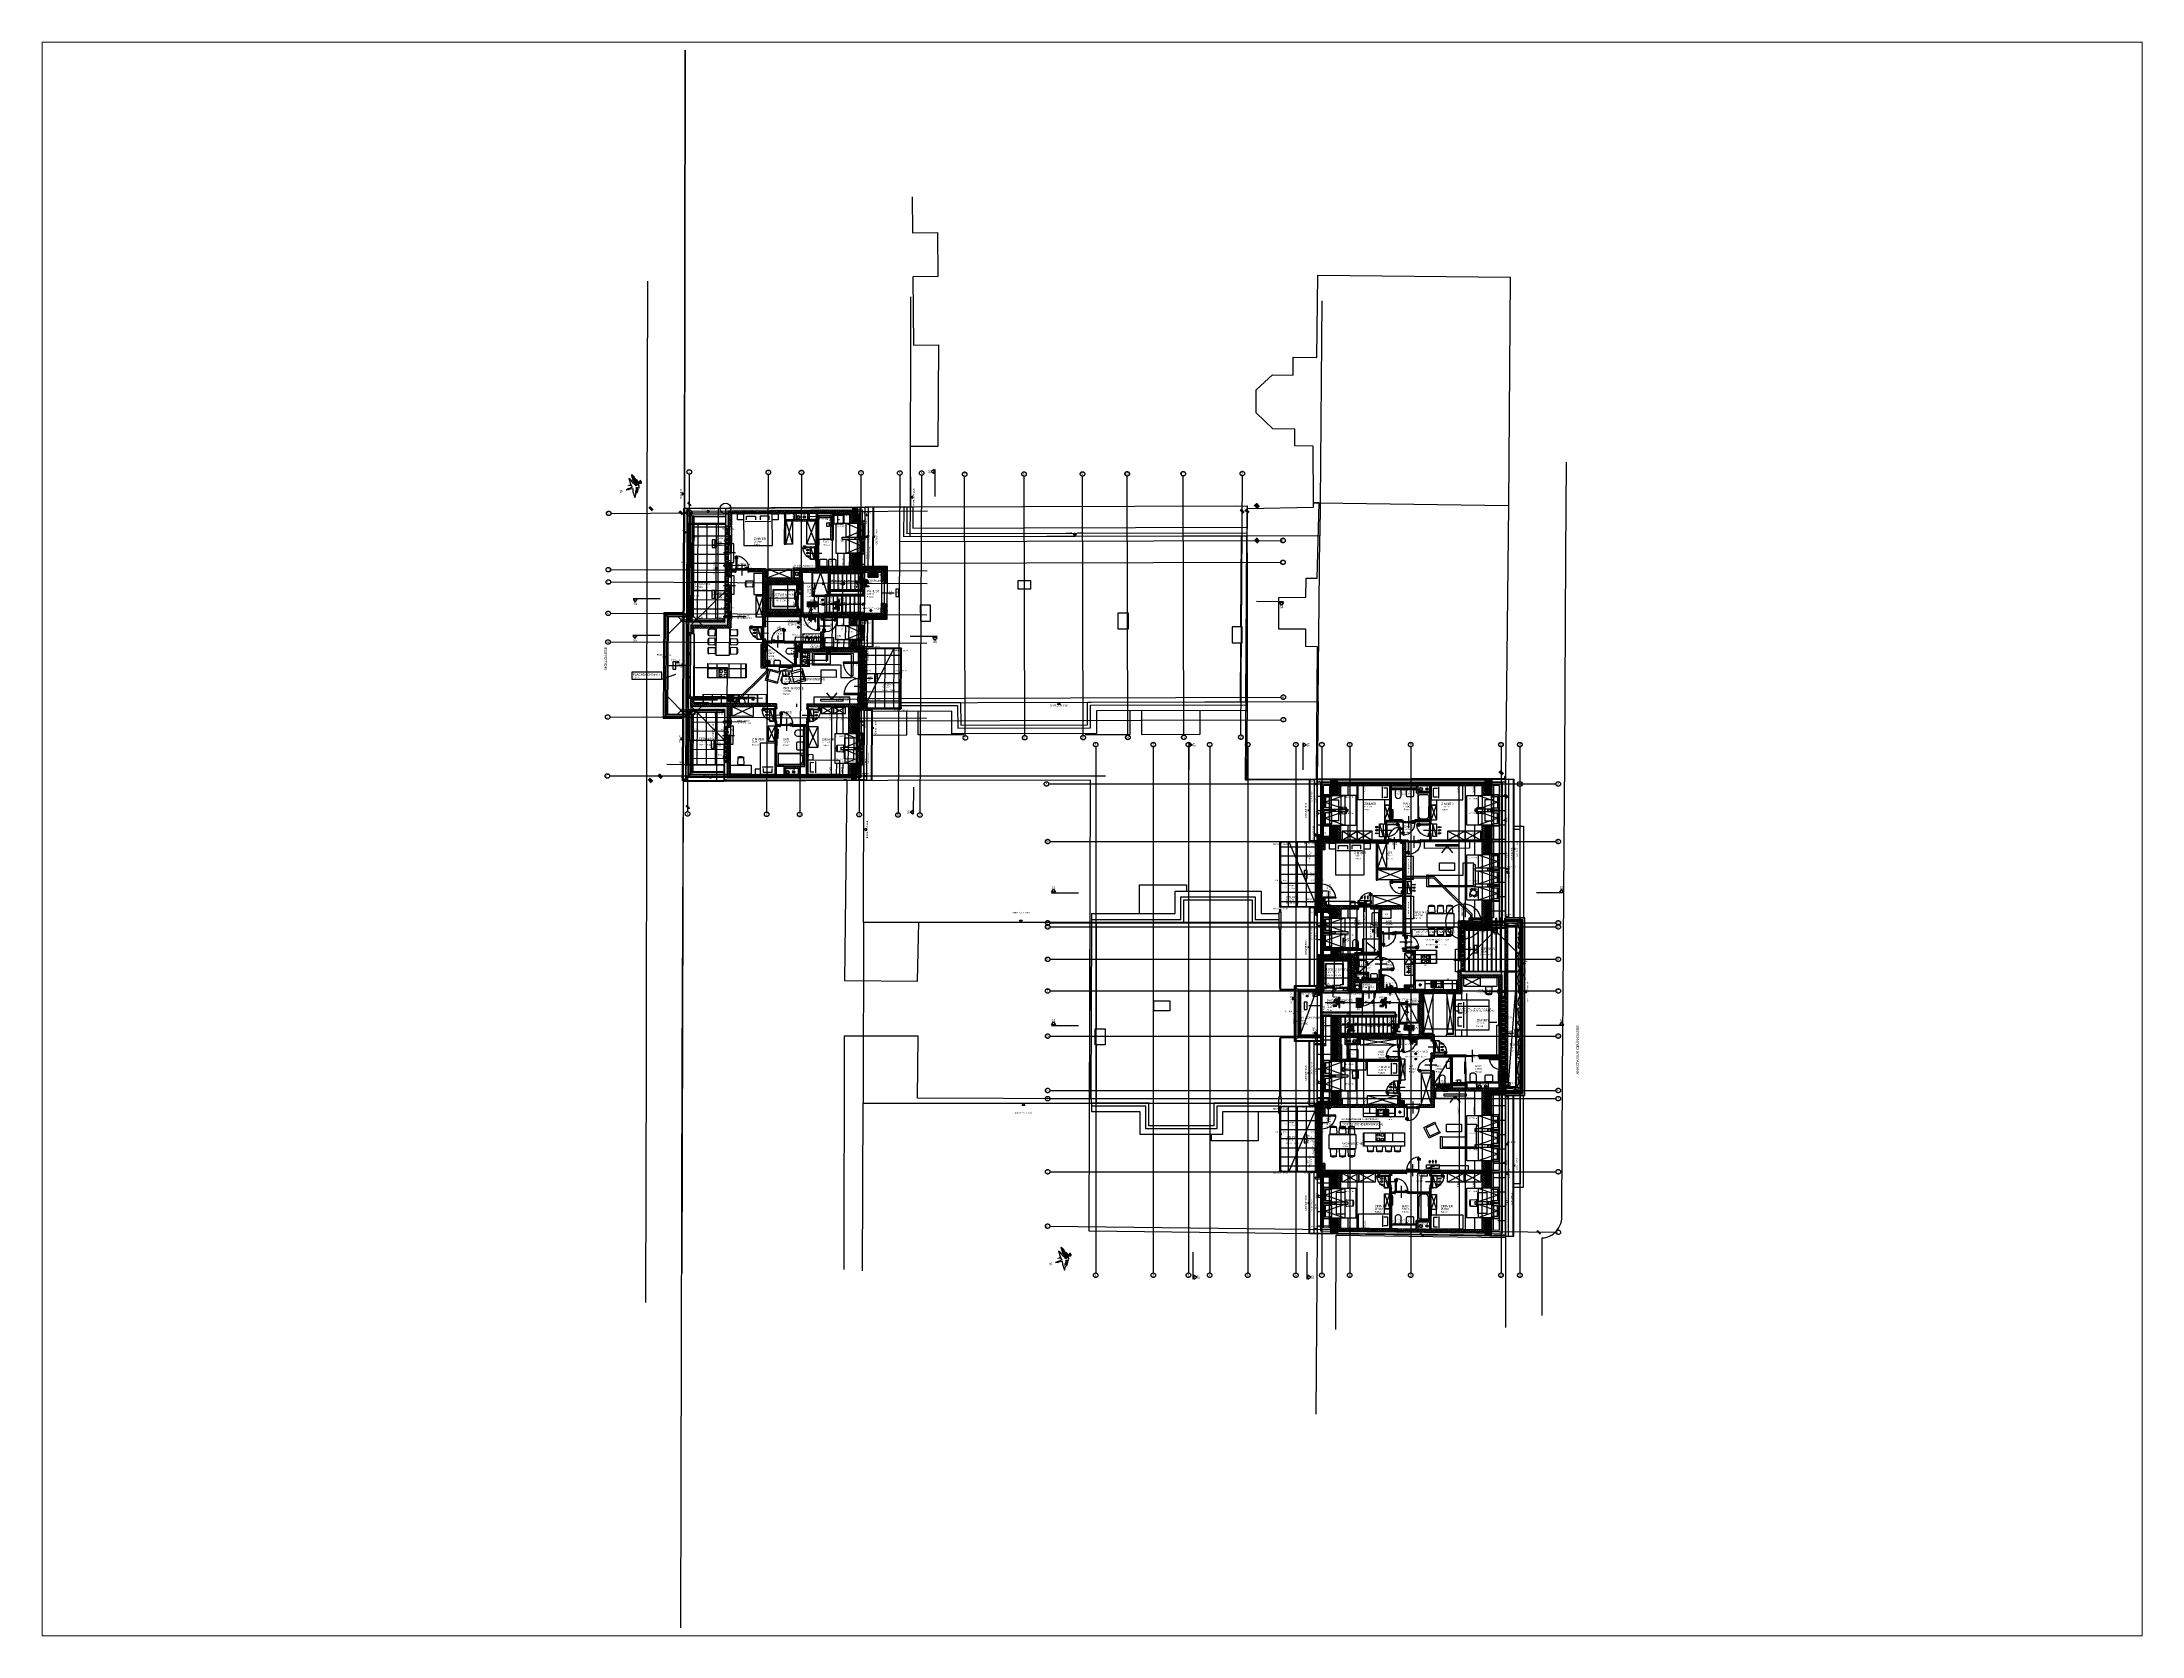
# Paper-space layout 'Layout1' of a CAD drawing. Header units: millimetres. Extents: x 26 to 231, y 20 to 176.
# The model-space entities are those that its viewports show. They can reach past a viewport. Long polylines and large blocks are cut down to what shows.
import ezdxf
from ezdxf.enums import TextEntityAlignment as Align

# ---------------------------------------------------------------- set-up
doc = ezdxf.new("R2010")
doc.units = ezdxf.units.MM
for name, pattern in [('ACAD_ISO08W100', [36, 24, -3, 6, -3]), ('DASHDOT', [1, 0.5, -0.25, 0, -0.25]), ('HIDDEN', [0.375, 0.25, -0.125]), ('HIDDEN2', [0.1875, 0.125, -0.0625]), ('STRICHLINIE', [0.75, 0.5, -0.25]), ('STRICHPUNKT', [1, 0.5, -0.25, 0, -0.25]), ('STRICHPUNKTX2', [2, 1, -0.5, 0, -0.5])]:
    doc.linetypes.add(name, pattern=pattern)
doc.layers.get('Defpoints').update_dxf_attribs({"color": 251})
for name, color, linetype in [('00-AUF---------M0', 251, 'Continuous'), ('00-TXT---------M0', 251, 'Continuous'), ('00_HLP---------M0', 251, 'Continuous'), ('00_HLP-G00-L05-M0', 6, 'Continuous'), ('00_UCS-G00-L05-M0', 6, 'Continuous'), ('01-ANS-G00-L05-M0', 251, 'Continuous'), ('01-BFL-G00-L05-M0', 251, 'Continuous'), ('01-HID-G00-L05-ENTWÄSSERUNG', 251, 'HIDDEN2'), ('01-SCH-G00-L05-M0', 251, 'STRICHPUNKTX2'), ('01-SYM-G00-L05-M0', 251, 'Continuous'), ('01-TXT---------M0', 251, 'Continuous'), ('01-TXT---------PP', 1, 'Continuous'), ('01-TXT-G00-L05-M0', 1, 'Continuous'), ('02-ANS-G00-L05-M0', 251, 'Continuous'), ('02-ANS-G00-L05-Rigol', 251, 'Continuous'), ('02-AXO-G00-L05-M0', 251, 'STRICHPUNKT'), ('02-DIM-G00-L05-BEHÖRDE', 251, 'Continuous'), ('02-DIM-G00-L05-M0', 8, 'Continuous'), ('02-DIM-G00-L05-ROHBAU', 8, 'Continuous'), ('02-FIL-G00-L05-GRÜN', 251, 'Continuous'), ('02-FIL-G00-L05-LILA', 251, 'Continuous'), ('02-FIL-G00-L05-M0', 251, 'Continuous'), ('02-FIL-G00-L05-ORANGE', 251, 'Continuous'), ('02-FIL-G00-L05-PLATTENBELAG', 251, 'Continuous'), ('02-FIL-G00-L05-STB', 251, 'Continuous'), ('02-FLI-G00-L05-M0', 251, 'Continuous'), ('02-HID---------M0', 251, 'HIDDEN2'), ('02-HID-G00-L05-M0', 251, 'HIDDEN2'), ('02-TWA---------M0', 251, 'Continuous'), ('02-TWA-G00-L05-M0', 251, 'Continuous'), ('02-TWB-G00-L05-M0', 251, 'Continuous'), ('02-WDA---------M0', 251, 'Continuous'), ('02-WDA-G00-L05-M0', 251, 'Continuous'), ('02-ZWA---------M0', 251, 'Continuous'), ('02-ZWA-G00-L05-M0', 251, 'Continuous'), ('03-ANS-G00-L05-M0', 251, 'Continuous'), ('03-HID-G00-L05-M0', 251, 'HIDDEN2'), ('03-SYM-G00-L05-M0', 251, 'Continuous'), ('04-HLP---------M0', 251, 'HIDDEN2'), ('04-STO---------M0', 251, 'Continuous'), ('04-STO-G00-L05-M0', 251, 'Continuous'), ('04-SYM---------EP', 251, 'Continuous'), ('04-SYM-G00-L05-EP', 251, 'Continuous'), ('04-TXT---------EP', 251, 'Continuous'), ('04-TXT-G00-L05-M0', 251, 'Continuous'), ('04-TXT-G00-L05-POS', 8, 'Continuous'), ('04_HLP---------M0', 251, 'HIDDEN2'), ('05-STO---------M0', 251, 'Continuous'), ('05-STO--------M0', 251, 'Continuous'), ('05-SYM---------M0', 251, 'Continuous'), ('05-SYM--------M0', 251, 'Continuous'), ('05-SYM-G00-L05-M0', 251, 'Continuous'), ('05-TXT---------PP', 8, 'Continuous'), ('05-TXT--------M0', 251, 'Continuous'), ('05-TXT-G00-L05-M0', 251, 'Continuous'), ('05_HLP---------M0', 251, 'Continuous'), ('06-SYM-G00-L05-M0', 251, 'Continuous'), ('06-TXT-G00-L05-M0', 251, 'Continuous'), ('07-SAN---------M0', 251, 'Continuous'), ('07-SAN-G00-L05-FBHZG-EVERT', 251, 'Continuous'), ('07-SAN-G00-L05-KLIMA', 8, 'Continuous'), ('07-SAN-G00-L05-Küche', 251, 'Continuous'), ('07-SAN-G00-L05-M0', 251, 'Continuous'), ('07-SYM-G00-L05-M0', 251, 'STRICHPUNKT'), ('07-TXT---------M0', 251, 'Continuous'), ('07_MOB-G00-L05-M0', 251, 'HIDDEN2'), ('09-SYM-G00-L05-GEHSTEIG', 8, 'Continuous'), ('09-TXT-G00-L05-M0', 251, 'Continuous'), ('09-VER-G00-L05-GEBÄUDE', 251, 'Continuous'), ('09-VER-G00-L05-GRUNDSTÜCKSGRENZE', 161, 'Continuous')]:
    doc.layers.add(name, color=color, linetype=linetype)
for name, color, linetype, true_color in [('E_Bauangaben', 7, 'Continuous', 0xcb1042), ('E_Beschriftung', 7, 'Continuous', 0xe6e6e6), ('E_ERDUNG', 7, 'ACAD_ISO08W100', 0x0f87ff)]:
    doc.layers.add(name, color=color, linetype=linetype, true_color=true_color)
doc.styles.add('0.EG (1)$0$ERSTELLTER_STIL_2', font='ARIALN.TTF')
doc.styles.add('ARIAL', font='arial.ttf', dxfattribs={"width": 0.85})
doc.styles.add('NORM7', font='norm.shx', dxfattribs={"width": 0.65})
doc.styles.get("Standard").update_dxf_attribs({"font": 'arial.ttf'})
doc.dimstyles.new('pp chromy&schneider', dxfattribs={"dimscale": 0.005, "dimtxt": 25, "dimasz": 10, "dimexe": 0, "dimexo": 0, "dimgap": 5, "dimtad": 1, "dimdec": 1, "dimlfac": 100, "dimrnd": 0.1, "dimzin": 9, "dimdsep": 46, "dimtxsty": 'ARIAL', "dimblk": 'c&s kote', "dimcen": 0, "dimse1": 1, "dimse2": 1, "dimclrd": 8, "dimclrt": 8, "dimadec": 0, "dimazin": 0, "dimtfac": 0.75, "dimtdec": 1, "dimtix": 1, "dimtmove": 2, "dimatfit": 0, "dimldrblk": 'NONE', "dimfxl": 1, "dimtolj": 1, "dimlwd": -1, "dimarcsym": 0})
pattern_1 = [(90, (-38458.126, -45395.47), (-63.5, 63.5), [31.75, -95.25]), (180, (-38442.25, -45379.596), (-63.5, -63.5), [31.75, -95.25])]
pattern_2 = [(1e-09, (-38458.1, -45395.5), (-2e-08, 952.5), [])]
pattern_3 = [(135, (-38458.13, -45395.47), (-89.80256, -89.80256), []), (135, (-38458.13, -45305.67), (-89.80256, -89.80256), [63.5, -31.75])]
pattern_4 = [(90, (-38458.126, -45395.47), (-27.4963, 47.625), [31.75, -63.5]), (210, (-38458.126, -45395.47), (-27.49631, -47.624994), [31.75, -63.5]), (150, (-38458.126, -45395.47), (-54.99261, 6e-06), [-63.5, 31.75])]
pattern_5 = [(90, (-38458.126, -45395.47), (-15.875, -3e-10), []), (180, (-38458.126, -45395.47), (1e-09, -63.5), [])]
pattern_6 = [(135, (-38458.13, -45395.47), (-67.35192, -67.35192), []), (135, (-38458.13, -45350.57), (-67.35192, -67.35192), [])]
pattern_7 = [(90, (-38458.126, -45395.47), (-31.75, -7e-10), [31.75, -31.75]), (180, (-38458.126, -45395.47), (7e-10, -31.75), [31.75, -31.75])]
pattern_8 = [(90, (-38458.126, -45395.47), (-63.5, -1e-09), []), (180, (-38458.13, -45395.47), (3e-09, -127), [63.5, -63.5]), (180, (-38458.13, -45331.97), (3e-09, -127), [-63.5, 63.5])]
pattern_9 = [(90, (-38458.126, -45395.47), (-31.75, -7e-10), [31.75, -31.75]), (180, (-38458.126, -45395.47), (7e-10, -31.75), [31.75, -31.75])]
pattern_10 = [(89.70755, (-35291.17, -23129.933), (-15.8747932, 0.0810293), []), (179.70755, (-35291.17, -23129.933), (-0.32412, -63.49917), [])]
pattern_11 = [(89.70755, (-35291.17, -23129.933), (-31.749586, 0.162059), [31.75, -31.75]), (179.70755, (-35291.17, -23129.933), (-0.162059, -31.749586), [31.75, -31.75])]
pattern_12 = [(89.70755, (-35291.17, -23129.933), (-63.175056, 63.82329), [31.75, -95.25]), (179.70755, (-35275.214, -23114.14), (-63.82329, -63.175056), [31.75, -95.25])]
pattern_13 = [(134.70755, (-35291.17, -23129.93), (-90.25976, -89.34302), []), (134.70755, (-35290.71, -23040.13), (-90.25976, -89.34302), [63.5, -31.75])]
pattern_14 = [(89.70755, (-35291.17, -23129.933), (-27.252854, 47.764726), [31.75, -63.5]), (209.70755, (-35291.17, -23129.933), (-27.739039, -47.484027), [31.75, -63.5]), (149.70755, (-35291.17, -23129.933), (-54.991893, 0.280699), [-63.5, 31.75])]
pattern_15 = [(359.7075, (-35291.2, -23129.9), (4.862, 952.488), [])]
pattern_16 = [(134.70755, (-35291.17, -23129.93), (-67.69482, -67.00727), []), (134.70755, (-35290.94, -23085.03), (-67.69482, -67.00727), [])]
pattern_17 = [(179.70755, (65126.07, 58358.58), (-0.48618, -95.24876), [])]
pattern_18 = [(359.70755, (-35291.17, -23129.93), (0.48618, 95.24876), [])]

# ---------------------------------------------------------------- blocks, each defined once
blk = doc.blocks.new('c&s kote')
at = {"color": 8}
for p, q in [((0, -2), (0, 2)), ((0, 2), (0, -2)), ((-2, 0), (2, 0)), ((2, 0), (-2, 0))]:
    blk.add_line(p, q, dxfattribs=at)
blk.add_circle((0, 0), 0.5, dxfattribs=at)
blk = doc.blocks.new('*D97')
at = {"layer": 'Defpoints', "color": 0, "transparency": 16777216}
for p in [(37239, 1528), (38267, 1566), (38267, 1527)]:
    blk.add_point(p, dxfattribs=at)
at = {"layer": 'E_Bauangaben', "color": 8, "transparency": 16777216}
blk.add_line((37239, 1569), (38267, 1566), dxfattribs=at)
at = {"layer": 'E_Bauangaben', "color": 8, "transparency": 16777216, "xscale": 0.05, "yscale": 0.05, "zscale": 0.05}
for p, rotation in [((37239, 1569), 179.8510976788359), ((38267, 1566), 359.8510976788359)]:
    blk.add_blockref('c&s kote', p, dxfattribs=dict(at, rotation=rotation))
at = {"layer": 'E_Bauangaben', "color": 8, "lineweight": 30, "transparency": 16777216, "insert": (37753, 1567), "char_height": 0.125, "attachment_point": 5, "rotation": 179.8511, "style": 'ARIAL'}
blk.add_mtext('\\A1;102806', dxfattribs=at)
blk = doc.blocks.new('_None')
blk = doc.blocks.new('*D98')
at = {"layer": 'Defpoints', "color": 0, "transparency": 16777216}
for p in [(38262, 1525), (38261, 995), (38360, 995)]:
    blk.add_point(p, dxfattribs=at)
at = {"layer": 'E_Bauangaben', "color": 8, "transparency": 16777216}
blk.add_line((38362, 1525), (38360, 995), dxfattribs=at)
at = {"layer": 'E_Bauangaben', "color": 8, "transparency": 16777216, "xscale": 0.05, "yscale": 0.05, "zscale": 0.05}
for p, rotation in [((38362, 1525), 89.85109767386658), ((38360, 995), 269.8510976738666)]:
    blk.add_blockref('c&s kote', p, dxfattribs=dict(at, rotation=rotation))
at = {"layer": 'E_Bauangaben', "color": 8, "lineweight": 30, "transparency": 16777216, "insert": (38361, 1260), "char_height": 0.125, "attachment_point": 5, "rotation": 269.8511, "style": 'ARIAL'}
blk.add_mtext('\\A1;52984.5', dxfattribs=at)
blk = doc.blocks.new('*D101')
at = {"layer": 'Defpoints', "color": 0, "transparency": 16777216}
for p in [(-7171, 22250), (-4963, 22235), (-4963, 22185)]:
    blk.add_point(p, dxfattribs=at)
at = {"layer": 'E_ERDUNG', "color": 8, "transparency": 16777216}
blk.add_line((-7171, 22200), (-4963, 22185), dxfattribs=at)
at = {"layer": 'E_ERDUNG', "color": 8, "transparency": 16777216, "xscale": 0.05, "yscale": 0.05, "zscale": 0.05}
for p, rotation in [((-7171, 22200), 179.6111445503602), ((-4963, 22185), 359.6111445503602)]:
    blk.add_blockref('c&s kote', p, dxfattribs=dict(at, rotation=rotation))
at = {"layer": 'E_ERDUNG', "color": 8, "lineweight": 40, "transparency": 16777216, "insert": (-6067, 22193), "char_height": 0.125, "attachment_point": 5, "rotation": 179.61114, "style": 'ARIAL'}
blk.add_mtext('\\A1;220805.1', dxfattribs=at)
blk = doc.blocks.new('*D102')
at = {"layer": 'Defpoints', "color": 0, "transparency": 16777216}
for p in [(-5198, 22186), (-4962, 22185), (-5214, 19784)]:
    blk.add_point(p, dxfattribs=at)
at = {"layer": 'E_ERDUNG', "color": 8, "transparency": 16777216}
blk.add_line((-4978, 19783), (-4962, 22185), dxfattribs=at)
at = {"layer": 'E_ERDUNG', "color": 8, "transparency": 16777216, "xscale": 0.05, "yscale": 0.05, "zscale": 0.05}
for p, rotation in [((-4962, 22185), 89.61114452783139), ((-4978, 19783), 269.6111445278314)]:
    blk.add_blockref('c&s kote', p, dxfattribs=dict(at, rotation=rotation))
at = {"layer": 'E_ERDUNG', "color": 8, "lineweight": 40, "transparency": 16777216, "insert": (-4970, 20984), "char_height": 0.125, "attachment_point": 5, "rotation": 269.61114, "style": 'ARIAL'}
blk.add_mtext('\\A1;240210.4', dxfattribs=at)
blk = doc.blocks.new('*D103')
at = {"layer": 'Defpoints', "color": 0, "transparency": 16777216}
for p in [(-7182, 20041), (-6223, 19879), (-6222, 20034)]:
    blk.add_point(p, dxfattribs=at)
at = {"layer": 'E_ERDUNG', "color": 8, "transparency": 16777216}
blk.add_line((-7183, 19885), (-6223, 19879), dxfattribs=at)
at = {"layer": 'E_ERDUNG', "color": 8, "transparency": 16777216, "xscale": 0.05, "yscale": 0.05, "zscale": 0.05}
for p, rotation in [((-7183, 19885), 179.6111445503602), ((-6223, 19879), 359.6111445503602)]:
    blk.add_blockref('c&s kote', p, dxfattribs=dict(at, rotation=rotation))
at = {"layer": 'E_ERDUNG', "color": 8, "lineweight": 40, "transparency": 16777216, "insert": (-6703, 19882), "char_height": 0.25, "attachment_point": 5, "rotation": 179.61114, "style": 'ARIAL'}
blk.add_mtext('\\A1;96000', dxfattribs=at)
blk = doc.blocks.new('*D104')
at = {"layer": 'Defpoints', "color": 0, "transparency": 16777216}
for p in [(-7180, 20060), (-5620, 20049), (-5620, 20044)]:
    blk.add_point(p, dxfattribs=at)
at = {"layer": 'E_ERDUNG', "color": 8, "transparency": 16777216}
blk.add_line((-7180, 20054), (-5620, 20044), dxfattribs=at)
at = {"layer": 'E_ERDUNG', "color": 8, "transparency": 16777216, "xscale": 0.05, "yscale": 0.05, "zscale": 0.05}
for p, rotation in [((-7180, 20054), 179.6111445503602), ((-5620, 20044), 359.6111445503602)]:
    blk.add_blockref('c&s kote', p, dxfattribs=dict(at, rotation=rotation))
at = {"layer": 'E_ERDUNG', "color": 8, "lineweight": 40, "transparency": 16777216, "insert": (-6400, 20049), "char_height": 0.25, "attachment_point": 5, "rotation": 179.61114, "style": 'ARIAL'}
blk.add_mtext('\\A1;156000', dxfattribs=at)
blk = doc.blocks.new('*D105')
at = {"layer": 'Defpoints', "color": 0, "transparency": 16777216}
for p in [(-7182, 20140), (-5132, 20126), (-5131, 20272)]:
    blk.add_point(p, dxfattribs=at)
at = {"layer": 'E_ERDUNG', "color": 8, "transparency": 16777216}
blk.add_line((-7181, 20286), (-5131, 20272), dxfattribs=at)
at = {"layer": 'E_ERDUNG', "color": 8, "transparency": 16777216, "xscale": 0.05, "yscale": 0.05, "zscale": 0.05}
for p, rotation in [((-7181, 20286), 179.6111445503602), ((-5131, 20272), 359.6111445503602)]:
    blk.add_blockref('c&s kote', p, dxfattribs=dict(at, rotation=rotation))
at = {"layer": 'E_ERDUNG', "color": 8, "lineweight": 40, "transparency": 16777216, "insert": (-6156, 20279), "char_height": 0.25, "attachment_point": 5, "rotation": 179.61114, "style": 'ARIAL'}
blk.add_mtext('\\A1;205000', dxfattribs=at)
blk = doc.blocks.new('*D106')
at = {"layer": 'Defpoints', "color": 0, "transparency": 16777216}
for p in [(-7178, 20173), (-4430, 19792), (-4428, 20155)]:
    blk.add_point(p, dxfattribs=at)
at = {"layer": 'E_ERDUNG', "color": 8, "transparency": 16777216}
blk.add_line((-7180, 19811), (-4430, 19792), dxfattribs=at)
at = {"layer": 'E_ERDUNG', "color": 8, "transparency": 16777216, "xscale": 0.05, "yscale": 0.05, "zscale": 0.05}
for p, rotation in [((-7180, 19811), 179.6111445503602), ((-4430, 19792), 359.6111445503602)]:
    blk.add_blockref('c&s kote', p, dxfattribs=dict(at, rotation=rotation))
at = {"layer": 'E_ERDUNG', "color": 8, "lineweight": 40, "transparency": 16777216, "insert": (-5805, 19801), "char_height": 0.25, "attachment_point": 5, "rotation": 179.61114, "style": 'ARIAL'}
blk.add_mtext('\\A1;275000', dxfattribs=at)
blk = doc.blocks.new('*D107')
at = {"layer": 'Defpoints', "color": 0, "transparency": 16777216}
for p in [(-7183, 20173), (-3684, 20149), (-3684, 20118)]:
    blk.add_point(p, dxfattribs=at)
at = {"layer": 'E_ERDUNG', "color": 8, "transparency": 16777216}
blk.add_line((-7184, 20142), (-3684, 20118), dxfattribs=at)
at = {"layer": 'E_ERDUNG', "color": 8, "transparency": 16777216, "xscale": 0.05, "yscale": 0.05, "zscale": 0.05}
for p, rotation in [((-7184, 20142), 179.6111445503602), ((-3684, 20118), 359.6111445503602)]:
    blk.add_blockref('c&s kote', p, dxfattribs=dict(at, rotation=rotation))
at = {"layer": 'E_ERDUNG', "color": 8, "lineweight": 40, "transparency": 16777216, "insert": (-5434, 20130), "char_height": 0.25, "attachment_point": 5, "rotation": 179.61114, "style": 'ARIAL'}
blk.add_mtext('\\A1;350000', dxfattribs=at)
blk = doc.blocks.new('*D99')
at = {"layer": 'Defpoints', "color": 0, "transparency": 16777216}
for p in [(-7181, 20223), (-3182, 20196), (-3181, 20215)]:
    blk.add_point(p, dxfattribs=at)
at = {"layer": 'E_ERDUNG', "color": 8, "transparency": 16777216}
blk.add_line((-7181, 20242), (-3181, 20215), dxfattribs=at)
at = {"layer": 'E_ERDUNG', "color": 8, "transparency": 16777216, "xscale": 0.05, "yscale": 0.05, "zscale": 0.05}
for p, rotation in [((-7181, 20242), 179.6111445503602), ((-3181, 20215), 359.6111445503602)]:
    blk.add_blockref('c&s kote', p, dxfattribs=dict(at, rotation=rotation))
at = {"layer": 'E_ERDUNG', "color": 8, "lineweight": 40, "transparency": 16777216, "insert": (-5181, 20228), "char_height": 0.25, "attachment_point": 5, "rotation": 179.61114, "style": 'ARIAL'}
blk.add_mtext('\\A1;400000', dxfattribs=at)
blk = doc.blocks.new('*D100')
at = {"layer": 'Defpoints', "color": 0, "transparency": 16777216}
for p in [(-7184, 20206), (-2634, 20175), (-2634, 20151)]:
    blk.add_point(p, dxfattribs=at)
at = {"layer": 'E_ERDUNG', "color": 8, "transparency": 16777216}
blk.add_line((-7184, 20182), (-2634, 20151), dxfattribs=at)
at = {"layer": 'E_ERDUNG', "color": 8, "transparency": 16777216, "xscale": 0.05, "yscale": 0.05, "zscale": 0.05}
for p, rotation in [((-7184, 20182), 179.6111445503602), ((-2634, 20151), 359.6111445503602)]:
    blk.add_blockref('c&s kote', p, dxfattribs=dict(at, rotation=rotation))
at = {"layer": 'E_ERDUNG', "color": 8, "lineweight": 40, "transparency": 16777216, "insert": (-4909, 20166), "char_height": 0.25, "attachment_point": 5, "rotation": 179.61114, "style": 'ARIAL'}
blk.add_mtext('\\A1;455000', dxfattribs=at)
blk = doc.blocks.new('LIFT')
at = {"layer": '00-AUF---------M0'}
for p, q in [((1.5, 1.73), (0.34, 1.73)), ((0.34, 1.73), (0.34, 0.3)), ((1.47, 1.7), (0.37, 1.7)), ((0.37, 1.7), (0.37, 0.3)), ((1.47, 0.3), (1.47, 1.7)), ((1.5, 0.3), (1.5, 1.73))]:
    blk.add_line(p, q, dxfattribs=at)
for points in [[(0, 0.1), (0, 0), (0.04, 0), (0.04, 0.1)], [(0.04, 0.05), (0.54, 0.05), (0.54, 0.16), (0.04, 0.16)], [(0.99, 0.24), (0.99, 0.29), (0.54, 0.29), (0.54, 0.24)], [(0.99, 0.07), (0.99, 0.11), (0.54, 0.11), (0.54, 0.07)], [(1.44, 0.19), (1.44, 0.24), (0.99, 0.24), (0.99, 0.19)], [(1.44, 0.12), (1.44, 0.16), (0.99, 0.16), (0.99, 0.12)], [(1.59, 0.05), (1.44, 0.05), (1.44, 0.16), (1.59, 0.16), (1.59, 0.05)], [(1.65, 0.1), (1.65, 0), (1.59, 0), (1.59, 0.1)]]:
    blk.add_lwpolyline(points, close=True, dxfattribs=at)
for points in [[(0.34, 0.3), (0.54, 0.3), (0.54, 0.29)], [(1.5, 0.3), (1.44, 0.3), (1.44, 0.19)]]:
    blk.add_lwpolyline(points, dxfattribs=at)
at = {"layer": '00_HLP---------M0'}
for points in [[(1.65, 1.9), (1.65, 0.1), (0, 0.1), (0, 1.9), (1.65, 1.9)], [(0.92, 0.05), (0.92, 1.97)], [(1.65, 0.76), (0, 0.76)]]:
    blk.add_lwpolyline(points, dxfattribs=at)
blk = doc.blocks.new('WET')
at = {"layer": '02-TWA---------M0'}
for points in [[(-0.53, 0), (-0.53, 0.2)], [(0.53, 0), (0.53, 0.2)]]:
    blk.add_lwpolyline(points, dxfattribs=at)
at = {"layer": '02-ZWA---------M0'}
for points in [[(-0.53, 0), (-0.53, -0.07)], [(0.53, 0), (0.53, -0.07)]]:
    blk.add_lwpolyline(points, dxfattribs=at)
at = {"layer": '05-STO---------M0'}
for points in [[(-0.52, 0.06), (-0.5, 0.06), (-0.5, 0.06, 0.414214), (-0.51, 0.07), (-0.53, 0.07)], [(0.52, 0.06), (0.5, 0.06), (0.5, 0.06, -0.414214), (0.51, 0.07), (0.53, 0.07)], [(-0.52, -0.01), (-0.5, -0.01), (-0.5, -0.02, -0.414214), (-0.51, -0.02), (-0.53, -0.02)], [(0.52, -0.01), (0.5, -0.01), (0.5, -0.02, 0.414214), (0.51, -0.02), (0.53, -0.02)]]:
    blk.add_lwpolyline(points, format="xyb", close=True, dxfattribs=at)
for points in [[(-0.46, -0.01), (-0.52, -0.01), (-0.52, 0.06), (-0.45, 0.06), (-0.45, 0.06), (-0.45, 0.06), (-0.45, 0.02), (-0.46, 0.02), (-0.46, -0.01)], [(0.46, -0.01), (0.52, -0.01), (0.52, 0.06), (0.45, 0.06), (0.45, 0.06), (0.45, 0.06), (0.45, 0.02), (0.46, 0.02), (0.46, -0.01)]]:
    blk.add_lwpolyline(points, dxfattribs=at)
at = {"layer": '05-SYM---------M0'}
for p, q in [((-0.42, -0.91), (-0.39, -0.91)), ((-0.42, -0.93), (-0.39, -0.93))]:
    blk.add_line(p, q, dxfattribs=at)
for points in [[(0.53, 0.02), (-0.53, 0.02)], [(-0.51, -0.93), (-0.56, -0.93), (-0.56, -0.79)], [(-0.54, -0.79), (-0.56, -0.79)], [(-0.51, -0.91), (-0.54, -0.91), (-0.54, -0.79)], [(-0.5, -0.95), (-0.51, -0.95), (-0.51, -0.89), (-0.5, -0.89)], [(-0.43, -0.06), (-0.43, -0.06), (-0.45, -0.06), (-0.45, -0.05), (-0.48, -0.05), (-0.48, -0.03), (-0.5, -0.03), (-0.5, -0.98), (-0.48, -0.98), (-0.48, -0.97), (-0.45, -0.97), (-0.45, -0.95), (-0.43, -0.95), (-0.43, -0.06)], [(-0.49, -0.03), (-0.49, -0.02)], [(-0.49, -0.02), (-0.48, -0.02)], [(-0.43, -0.95), (-0.42, -0.95), (-0.42, -0.89), (-0.43, -0.89)], [(-0.39, -0.95), (-0.38, -0.95), (-0.38, -0.89), (-0.39, -0.89)], [(-0.39, -0.95), (-0.39, -0.89)]]:
    blk.add_lwpolyline(points, dxfattribs=at)
blk.add_circle((-0.49, -0.02), 0.01, dxfattribs=at)
blk.add_arc((-0.49, -0.02), 0.961, 269.4038, 0.6558, dxfattribs=at)
at = {"layer": '05_HLP---------M0'}
for p, q in [((0.4, 0.04), (0.4, 0.07)), ((0.42, 0.04), (0.42, 0.07))]:
    blk.add_line(p, q, dxfattribs=at)
for points in [[(-0.45, 0.03), (-0.45, 0.03), (-0.45, 0.01), (-0.46, 0.01), (-0.46, -0.01), (-0.47, -0.01), (-0.47, -0.03), (0.47, -0.03), (0.47, -0.01), (0.46, -0.01), (0.46, 0.01), (0.45, 0.01), (0.45, 0.03), (-0.45, 0.03)], [(0.44, 0.07), (0.44, 0.08), (0.38, 0.08), (0.38, 0.07)], [(0.44, 0.07), (0.38, 0.07)], [(0.44, 0.03), (0.44, 0.04), (0.38, 0.04), (0.38, 0.03)], [(0.42, -0.04), (0.42, -0.1), (0.29, -0.1)], [(0.4, -0.04), (0.4, -0.08), (0.29, -0.08)], [(0.29, -0.08), (0.29, -0.1)], [(0.44, -0.03), (0.44, -0.04), (0.38, -0.04), (0.38, -0.03)]]:
    blk.add_lwpolyline(points, dxfattribs=at)
blk = doc.blocks.new('00-top')
blk.add_lwpolyline([(0, 0, 0, 0.125, 0), (-0.12, 0, 0.125, 0.125, 0)], format="xyseb")
at = {"layer": '01-TXT---------M0', "color": 8, "style": 'ARIAL', "width": 0.85}
for tag, p in [('TOP', (-0.65, 0)), ('NUMBER', (-0.3, 0))]:
    blk.add_attdef(tag, text='', height=0.1, rotation=90, dxfattribs=at).set_placement(p, align=Align.MIDDLE_CENTER)
blk = doc.blocks.new('05-TXT')
at = {"layer": '05-TXT--------M0'}
blk.add_line((-0.4, 0), (0.4, 0), dxfattribs=at)
at = {"layer": '05-TXT--------M0', "color": 8, "style": 'ARIAL', "width": 0.85}
blk.add_attdef('BREITE', text='', height=0.1, dxfattribs=at).set_placement((0, 0.05), align=Align.CENTER)
blk.add_attdef('HÖHE', text='', height=0.1, rotation=360, dxfattribs=at).set_placement((0, -0.06), align=Align.TOP_CENTER)
blk = doc.blocks.new('01-SQM')
at = {"layer": '01-TXT---------M0', "color": 1, "style": 'ARIAL', "width": 0.85}
blk.add_attdef('ROOM', (0, 0), '', height=0.15, dxfattribs=at)
blk.add_attdef('AREA', text='', height=0.1, dxfattribs=at).set_placement((0, -0.06), align=Align.TOP_LEFT)
at = {"layer": '01-TXT---------PP', "color": 1, "style": 'ARIAL', "width": 0.85}
blk.add_attdef('NR', text='', height=0.15, dxfattribs=at).set_placement((-0.12, 0), align=Align.RIGHT)
blk.add_attdef('FLOOR', text='', height=0.1, dxfattribs=at).set_placement((0, -0.26), align=Align.TOP_LEFT)
blk = doc.blocks.new('06-TXT')
at = {"color": 8, "style": 'ARIAL', "width": 0.85}
blk.add_attdef('STAIR', text='', height=0.1, dxfattribs=at).set_placement((0.01, 0.05), align=Align.CENTER)
blk.add_attdef('STG', text='', height=0.1, dxfattribs=at).set_placement((0.01, -0.05), align=Align.TOP_CENTER)
blk = doc.blocks.new('TÜR-80_10er-WAND')
at = {"layer": '00_HLP---------M0'}
blk.add_lwpolyline([(0.41, -0.03), (-0.41, -0.03), (-0.41, -0.03), (-0.41, 0.02), (0.41, 0.02)], close=True, dxfattribs=at)
for points in [[(0.4, 0.02), (-0.4, 0.02)], [(-0.37, 0.02), (-0.37, 0.03), (-0.32, 0.03), (-0.32, 0.02)], [(-0.36, 0.03), (-0.36, 0.08), (-0.22, 0.08)], [(-0.34, 0.03), (-0.34, 0.06), (-0.22, 0.06)], [(-0.22, 0.06), (-0.22, 0.08)], [(-0.37, -0.03), (-0.37, -0.04), (-0.32, -0.04), (-0.32, -0.03)], [(-0.36, -0.04), (-0.36, -0.09), (-0.22, -0.09)], [(-0.34, -0.04), (-0.34, -0.07), (-0.22, -0.07)], [(-0.22, -0.07), (-0.22, -0.09)]]:
    blk.add_lwpolyline(points, dxfattribs=at)
at = {"layer": '02-ZWA---------M0'}
for points in [[(-0.44, 0.1), (-0.44, 0)], [(0.45, 0.1), (0.45, 0)]]:
    blk.add_lwpolyline(points, dxfattribs=at)
at = {"layer": '05-STO--------M0'}
for points in [[(-0.46, 0.1), (-0.46, 0.12), (-0.41, 0.12), (-0.41, 0.1), (-0.4, 0.1), (-0.4, 0.02), (-0.41, 0.02), (-0.41, -0.03), (-0.46, -0.03), (-0.46, 0)], [(0.47, 0.1), (0.47, 0.12), (0.41, 0.12), (0.41, 0.1), (0.4, 0.1), (0.4, 0.02), (0.41, 0.02), (0.41, -0.03), (0.47, -0.03), (0.47, 0)]]:
    blk.add_lwpolyline(points, dxfattribs=at)
at = {"layer": '05-SYM---------M0'}
for points in [[(0.35, -0.81), (0.3, -0.81), (0.3, -0.67)], [(0.32, -0.67), (0.3, -0.67)], [(0.35, -0.79), (0.32, -0.79), (0.32, -0.67)], [(0.36, -0.83), (0.35, -0.83), (0.35, -0.77), (0.36, -0.77)], [(0.4, -0.83), (0.41, -0.83), (0.41, -0.77), (0.4, -0.77)], [(0.41, -0.81), (0.47, -0.81), (0.47, -0.67)], [(0.41, -0.79), (0.45, -0.79), (0.45, -0.67)], [(0.45, -0.67), (0.47, -0.67)]]:
    blk.add_lwpolyline(points, dxfattribs=at)
at = {"layer": '05-SYM--------M0'}
blk.add_lwpolyline([(0.4, -0.04), (0.4, -0.86), (0.4, -0.86), (0.36, -0.86), (0.36, -0.04)], close=True, dxfattribs=at)
for points in [[(0.41, -0.04), (0.42, -0.04)], [(0.41, -0.03), (0.41, -0.04)]]:
    blk.add_lwpolyline(points, dxfattribs=at)
blk.add_circle((0.41, -0.04), 0.01, dxfattribs=at)
blk.add_arc((0.41, -0.04), 0.828, 176.3309, 266.3309, dxfattribs=at)
blk = doc.blocks.new('04-TXT')
blk.add_line((0, 0), (0.85, 0))
at = {"layer": '04-TXT---------EP', "color": 8, "style": 'ARIAL', "width": 0.85}
blk.add_attdef('WIDTH', text='', height=0.1, dxfattribs=at).set_placement((0.63, 0.05), align=Align.CENTER)
blk.add_attdef('HEIGHT', text='', height=0.1, dxfattribs=at).set_placement((0.63, -0.05), align=Align.TOP_CENTER)
blk = doc.blocks.new('03-rar')
blk.add_circle((0, 0), 0.05)
at = {"layer": '01-TXT---------M0', "color": 8, "style": 'ARIAL', "width": 0.85}
blk.add_attdef('RR', text='', height=0.1, dxfattribs=at).set_placement((0, 0.1), align=Align.CENTER)
blk = doc.blocks.new('TÜR-80_20er-WAND')
at = {"layer": '00_HLP---------M0'}
blk.add_lwpolyline([(0.41, 0.03), (-0.41, 0.03), (-0.41, 0.03), (-0.41, -0.01), (0.41, -0.01)], close=True, dxfattribs=at)
for points in [[(-0.37, 0.03), (-0.37, 0.05), (-0.32, 0.05), (-0.32, 0.03)], [(-0.36, 0.05), (-0.36, 0.1), (-0.22, 0.1)], [(-0.34, 0.05), (-0.34, 0.08), (-0.22, 0.08)], [(-0.22, 0.08), (-0.22, 0.1)], [(0.4, -0.01), (-0.4, -0.01)], [(-0.37, -0.01), (-0.37, -0.02), (-0.32, -0.02), (-0.32, -0.01)], [(-0.36, -0.02), (-0.36, -0.07), (-0.22, -0.07)], [(-0.34, -0.02), (-0.34, -0.05), (-0.22, -0.05)], [(-0.22, -0.05), (-0.22, -0.07)]]:
    blk.add_lwpolyline(points, dxfattribs=at)
at = {"layer": '02-TWA---------M0'}
for points in [[(-0.44, -0.19), (-0.44, 0.01)], [(0.44, -0.19), (0.44, 0.01)]]:
    blk.add_lwpolyline(points, dxfattribs=at)
at = {"layer": '05-STO--------M0'}
for points in [[(-0.46, -0.19), (-0.46, -0.21), (-0.41, -0.21), (-0.41, -0.19), (-0.4, -0.19), (-0.4, -0.01), (-0.41, -0.01), (-0.41, 0.03), (-0.46, 0.03), (-0.46, 0.01)], [(0.46, -0.19), (0.46, -0.21), (0.41, -0.21), (0.41, -0.19), (0.4, -0.19), (0.4, -0.01), (0.41, -0.01), (0.41, 0.03), (0.46, 0.03), (0.46, 0.01)]]:
    blk.add_lwpolyline(points, dxfattribs=at)
at = {"layer": '05-SYM---------M0'}
for points in [[(0.35, 0.82), (0.3, 0.82), (0.3, 0.68)], [(0.32, 0.68), (0.3, 0.68)], [(0.35, 0.8), (0.32, 0.8), (0.32, 0.68)], [(0.36, 0.84), (0.35, 0.84), (0.35, 0.78), (0.36, 0.78)], [(0.4, 0.84), (0.41, 0.84), (0.41, 0.78), (0.4, 0.78)], [(0.41, 0.82), (0.47, 0.82), (0.47, 0.68)], [(0.41, 0.8), (0.45, 0.8), (0.45, 0.68)], [(0.45, 0.68), (0.47, 0.68)]]:
    blk.add_lwpolyline(points, dxfattribs=at)
at = {"layer": '05-SYM--------M0'}
blk.add_lwpolyline([(0.4, 0.05), (0.4, 0.87), (0.4, 0.87), (0.36, 0.87), (0.36, 0.05)], close=True, dxfattribs=at)
for points in [[(0.41, 0.04), (0.41, 0.05)], [(0.41, 0.05), (0.42, 0.05)]]:
    blk.add_lwpolyline(points, dxfattribs=at)
blk.add_circle((0.41, 0.05), 0.01, dxfattribs=at)
blk.add_arc((0.41, 0.05), 0.828, 93.6691, 183.6691, dxfattribs=at)
blk = doc.blocks.new('DFF_94_Doppelt')
at = {"layer": '00_HLP---------M0'}
for points in [[(0, 0.98), (0, 0.04)], [(0, 0.04), (0, -0.04)], [(0, -0.98), (0, -0.04)]]:
    blk.add_lwpolyline(points, dxfattribs=at)
at = {"layer": '02-HID---------M0'}
for points in [[(0.27, 0.98), (-1.03, 0.53), (0.27, 0.08)], [(-0.36, 0.08), (0.48, 0.08), (0.48, -0.08), (-0.36, -0.08)], [(0, -0.98), (1.03, -0.98), (1.03, 0.98), (0, 0.98)], [(0.27, 0.98), (0.27, 0.08)], [(0.27, -0.08), (-1.03, -0.53), (0.27, -0.98)], [(0.27, -0.08), (0.27, -0.98)]]:
    blk.add_lwpolyline(points, dxfattribs=at)
at = {"layer": '02-TWA---------M0'}
for points in [[(-0.2, 1), (0, 1)], [(-0.2, -1), (0, -1)]]:
    blk.add_lwpolyline(points, dxfattribs=at)
at = {"layer": '02-ZWA---------M0'}
for points in [[(-0.58, 0.98), (0, 0.98)], [(-0.58, 0.08), (-0.36, 0.08), (-0.36, -0.08), (-0.58, -0.08)], [(-0.58, -0.98), (0, -0.98)]]:
    blk.add_lwpolyline(points, dxfattribs=at)
blk.add_lwpolyline([(-0.58, 0.06), (-0.38, 0.06), (-0.38, -0.06), (-0.58, -0.06)], close=True, dxfattribs=at)
at = {"layer": '04-STO---------M0'}
for points in [[(-0.61, 0.96), (-0.61, 0.9), (-0.74, 0.9), (-0.74, 1.02), (-0.7, 1.02), (-0.7, 1), (-0.65, 1), (-0.65, 0.96), (-0.61, 0.96)], [(-0.61, 0.1), (-0.61, 0.16), (-0.74, 0.16), (-0.74, 0.04), (-0.7, 0.04), (-0.7, 0.06), (-0.65, 0.06), (-0.65, 0.1), (-0.61, 0.1)], [(-0.58, 1), (-0.58, 1.03), (-0.7, 1.03), (-0.7, 1)], [(-0.58, 0.06), (-0.58, 0.03), (-0.7, 0.03), (-0.7, 0.06)], [(-0.58, 1), (-0.58, 0.96), (-0.65, 0.96), (-0.65, 1)], [(-0.58, 0.06), (-0.58, 0.1), (-0.65, 0.1), (-0.65, 0.06)], [(-0.61, -0.1), (-0.61, -0.16), (-0.74, -0.16), (-0.74, -0.04), (-0.7, -0.04), (-0.7, -0.06), (-0.65, -0.06), (-0.65, -0.1), (-0.61, -0.1)], [(-0.61, -0.96), (-0.61, -0.9), (-0.74, -0.9), (-0.74, -1.02), (-0.7, -1.02), (-0.7, -1), (-0.65, -1), (-0.65, -0.96), (-0.61, -0.96)], [(-0.58, -0.06), (-0.58, -0.03), (-0.7, -0.03), (-0.7, -0.06)], [(-0.58, -1), (-0.58, -1.03), (-0.7, -1.03), (-0.7, -1)], [(-0.58, -0.06), (-0.58, -0.1), (-0.65, -0.1), (-0.65, -0.06)], [(-0.58, -1), (-0.58, -0.96), (-0.65, -0.96), (-0.65, -1)]]:
    blk.add_lwpolyline(points, close=True, dxfattribs=at)
for points in [[(-0.7, 0.03), (-0.7, -0.03)], [(-0.58, 1), (-0.2, 1), (-0.2, 1.03), (-0.58, 1.03)], [(-0.58, -1), (-0.2, -1), (-0.2, -1.03), (-0.58, -1.03)]]:
    blk.add_lwpolyline(points, dxfattribs=at)
at = {"layer": '04-SYM---------EP'}
for points in [[(-0.7, 1.03), (-1.11, 1.03), (-1.11, 1.02)], [(-0.74, 0.04), (-1.11, 0.04), (-1.11, 1.02), (-0.74, 1.02)], [(-0.7, 0.03), (-1.11, 0.03), (-1.11, 0.04)], [(-1.11, 0.03), (-1.11, -0.03)], [(-0.74, 0.16), (-1.03, 0.16), (-1.03, 0.9), (-0.74, 0.9)], [(-1.01, 0.9), (-1.01, 0.16)], [(-0.74, 0.16), (-0.74, 0.9)], [(-0.61, 0.16), (-0.61, 0.9)], [(-0.7, -0.03), (-1.11, -0.03), (-1.11, -0.04)], [(-0.74, -0.04), (-1.11, -0.04), (-1.11, -1.02), (-0.74, -1.02)], [(-0.7, -1.03), (-1.11, -1.03), (-1.11, -1.02)], [(-0.74, -0.16), (-1.03, -0.16), (-1.03, -0.9), (-0.74, -0.9)], [(-1.01, -0.9), (-1.01, -0.16)], [(-0.74, -0.16), (-0.74, -0.9)], [(-0.61, -0.16), (-0.61, -0.9)]]:
    blk.add_lwpolyline(points, dxfattribs=at)
blk = doc.blocks.new('01-HK1')
for p, q in [((0, -0.07), (0, 0.07)), ((0.07, 0), (-0.07, 0))]:
    blk.add_line(p, q)
blk.add_circle((0, 0), 0.0586)
for points in [[(0, 0.06), (0.04, 0.04), (0, 0)], [(0, 0), (0.06, 0), (0.04, 0.04)], [(-0.06, 0), (-0.04, -0.04), (0, 0)], [(-0.04, -0.04), (0, -0.06), (0, 0)]]:
    blk.add_solid(points)
at = {"layer": '01-TXT---------M0', "color": 8, "style": 'ARIAL', "width": 0.85}
blk.add_attdef('HEIGHT', text='', height=0.1, dxfattribs=at).set_placement((0, 0.2), align=Align.TOP_CENTER)
blk = doc.blocks.new('TÜR-80_12-5er-WAND')
at = {"layer": '00_HLP---------M0'}
blk.add_lwpolyline([(-0.03, 0.41), (-0.03, -0.41), (-0.03, -0.41), (0.02, -0.41), (0.02, 0.41)], close=True, dxfattribs=at)
for points in [[(0.02, 0.4), (0.02, -0.4)], [(-0.04, -0.36), (-0.09, -0.36), (-0.09, -0.22)], [(-0.07, -0.22), (-0.09, -0.22)], [(-0.04, -0.34), (-0.07, -0.34), (-0.07, -0.22)], [(-0.03, -0.37), (-0.04, -0.37), (-0.04, -0.32), (-0.03, -0.32)], [(0.02, -0.37), (0.03, -0.37), (0.03, -0.32), (0.02, -0.32)], [(0.03, -0.36), (0.08, -0.36), (0.08, -0.22)], [(0.03, -0.34), (0.06, -0.34), (0.06, -0.22)], [(0.06, -0.22), (0.08, -0.22)]]:
    blk.add_lwpolyline(points, dxfattribs=at)
at = {"layer": '02-ZWA---------M0'}
for points in [[(0.12, 0.44), (0, 0.44)], [(0.12, -0.44), (0, -0.44)]]:
    blk.add_lwpolyline(points, dxfattribs=at)
at = {"layer": '05-STO--------M0'}
for points in [[(0.12, 0.46), (0.15, 0.46), (0.15, 0.41), (0.12, 0.41), (0.12, 0.4), (0.02, 0.4), (0.02, 0.41), (-0.03, 0.41), (-0.03, 0.46), (0, 0.46)], [(0.12, -0.46), (0.15, -0.46), (0.15, -0.41), (0.12, -0.41), (0.12, -0.4), (0.02, -0.4), (0.02, -0.41), (-0.03, -0.41), (-0.03, -0.46), (0, -0.46)]]:
    blk.add_lwpolyline(points, dxfattribs=at)
at = {"layer": '05-SYM---------M0'}
for points in [[(-0.83, 0.4), (-0.83, 0.41), (-0.77, 0.41), (-0.77, 0.4)], [(-0.83, 0.36), (-0.83, 0.35), (-0.77, 0.35), (-0.77, 0.36)], [(-0.81, 0.41), (-0.81, 0.47), (-0.67, 0.47)], [(-0.81, 0.35), (-0.81, 0.3), (-0.67, 0.3)], [(-0.79, 0.41), (-0.79, 0.45), (-0.67, 0.45)], [(-0.79, 0.35), (-0.79, 0.32), (-0.67, 0.32)], [(-0.67, 0.45), (-0.67, 0.47)], [(-0.67, 0.32), (-0.67, 0.3)]]:
    blk.add_lwpolyline(points, dxfattribs=at)
at = {"layer": '05-SYM--------M0'}
blk.add_lwpolyline([(-0.04, 0.4), (-0.86, 0.4), (-0.86, 0.4), (-0.86, 0.36), (-0.04, 0.36)], close=True, dxfattribs=at)
for points in [[(-0.04, 0.41), (-0.04, 0.42)], [(-0.03, 0.41), (-0.04, 0.41)]]:
    blk.add_lwpolyline(points, dxfattribs=at)
blk.add_circle((-0.04, 0.41), 0.01, dxfattribs=at)
blk.add_arc((-0.04, 0.41), 0.828, 183.6691, 273.6691, dxfattribs=at)
blk = doc.blocks.new('SCHIEBETÜR-80')
at = {"layer": '02-ZWA---------M0'}
for points in [[(-0.4, 0.04), (-1.35, 0.04), (-1.35, -0.04), (-0.4, -0.04)], [(-0.4, 0.05), (-0.4, 0.04)], [(0.4, 0.05), (0.4, -0.05)], [(-0.4, -0.04), (-0.4, -0.05)]]:
    blk.add_lwpolyline(points, dxfattribs=at)
blk.add_lwpolyline([(0.4, 0.04), (0.45, 0.04), (0.45, -0.04), (0.4, -0.04)], close=True, dxfattribs=at)
at = {"layer": '05-SYM---------M0'}
blk.add_lwpolyline([(-0.85, 0.02), (-0.85, -0.02), (0, -0.02), (0, 0.02)], close=True, dxfattribs=at)
blk = doc.blocks.new('DFF_94_Doppelt_55°')
at = {"layer": '00_HLP---------M0'}
for points in [[(0, 0.98), (0, 0.04)], [(0, 0.04), (0, -0.04)], [(0, -0.98), (0, -0.04)]]:
    blk.add_lwpolyline(points, dxfattribs=at)
at = {"layer": '02-HID---------M0'}
for points in [[(0.22, 0.98), (-0.87, 0.53), (0.22, 0.08)], [(-0.38, 0.08), (0.49, 0.08), (0.49, -0.08), (-0.38, -0.08)], [(0, -0.98), (0.9, -0.98), (0.9, 0.98), (0, 0.98)], [(0.22, 0.98), (0.22, 0.08)], [(0.22, -0.08), (-0.87, -0.53), (0.22, -0.98)], [(0.22, -0.08), (0.22, -0.98)]]:
    blk.add_lwpolyline(points, dxfattribs=at)
at = {"layer": '02-TWA---------M0'}
for points in [[(-0.22, 1), (0, 1)], [(-0.22, -1), (0, -1)]]:
    blk.add_lwpolyline(points, dxfattribs=at)
at = {"layer": '02-ZWA---------M0'}
for points in [[(-0.6, 0.98), (0, 0.98)], [(-0.6, 0.08), (-0.38, 0.08), (-0.38, -0.08), (-0.6, -0.08)], [(-0.6, -0.98), (0, -0.98)]]:
    blk.add_lwpolyline(points, dxfattribs=at)
blk.add_lwpolyline([(-0.6, 0.06), (-0.4, 0.06), (-0.4, -0.06), (-0.6, -0.06)], close=True, dxfattribs=at)
at = {"layer": '04-STO---------M0'}
for points in [[(-0.63, 0.96), (-0.63, 0.9), (-0.76, 0.9), (-0.76, 1.02), (-0.72, 1.02), (-0.72, 1), (-0.67, 1), (-0.67, 0.96), (-0.63, 0.96)], [(-0.63, 0.1), (-0.63, 0.16), (-0.76, 0.16), (-0.76, 0.04), (-0.72, 0.04), (-0.72, 0.06), (-0.67, 0.06), (-0.67, 0.1), (-0.63, 0.1)], [(-0.6, 1), (-0.6, 1.03), (-0.72, 1.03), (-0.72, 1)], [(-0.6, 0.06), (-0.6, 0.03), (-0.72, 0.03), (-0.72, 0.06)], [(-0.6, 1), (-0.6, 0.96), (-0.67, 0.96), (-0.67, 1)], [(-0.6, 0.06), (-0.6, 0.1), (-0.67, 0.1), (-0.67, 0.06)], [(-0.63, -0.96), (-0.63, -0.9), (-0.76, -0.9), (-0.76, -1.02), (-0.72, -1.02), (-0.72, -1), (-0.67, -1), (-0.67, -0.96), (-0.63, -0.96)], [(-0.63, -0.1), (-0.63, -0.16), (-0.76, -0.16), (-0.76, -0.04), (-0.72, -0.04), (-0.72, -0.06), (-0.67, -0.06), (-0.67, -0.1), (-0.63, -0.1)], [(-0.6, -0.06), (-0.6, -0.03), (-0.72, -0.03), (-0.72, -0.06)], [(-0.6, -1), (-0.6, -1.03), (-0.72, -1.03), (-0.72, -1)], [(-0.6, -0.06), (-0.6, -0.1), (-0.67, -0.1), (-0.67, -0.06)], [(-0.6, -1), (-0.6, -0.96), (-0.67, -0.96), (-0.67, -1)]]:
    blk.add_lwpolyline(points, close=True, dxfattribs=at)
for points in [[(-0.72, 0.03), (-0.72, -0.03)], [(-0.6, 1), (-0.22, 1), (-0.22, 1.03), (-0.6, 1.03)], [(-0.6, -1), (-0.22, -1), (-0.22, -1.03), (-0.6, -1.03)]]:
    blk.add_lwpolyline(points, dxfattribs=at)
at = {"layer": '04-SYM---------EP'}
for points in [[(-0.72, 1.03), (-0.95, 1.03), (-0.95, 1.02)], [(-0.76, 0.04), (-0.95, 0.04), (-0.95, 1.02), (-0.76, 1.02)], [(-0.72, 0.03), (-0.95, 0.03), (-0.95, 0.04)], [(-0.95, 0.03), (-0.95, -0.03)], [(-0.76, 0.16), (-0.87, 0.16), (-0.87, 0.9), (-0.76, 0.9)], [(-0.85, 0.9), (-0.85, 0.16)], [(-0.76, 0.16), (-0.76, 0.9)], [(-0.63, 0.16), (-0.63, 0.9)], [(-0.72, -0.03), (-0.95, -0.03), (-0.95, -0.04)], [(-0.76, -0.04), (-0.95, -0.04), (-0.95, -1.02), (-0.76, -1.02)], [(-0.72, -1.03), (-0.95, -1.03), (-0.95, -1.02)], [(-0.76, -0.16), (-0.87, -0.16), (-0.87, -0.9), (-0.76, -0.9)], [(-0.85, -0.9), (-0.85, -0.16)], [(-0.76, -0.16), (-0.76, -0.9)], [(-0.63, -0.16), (-0.63, -0.9)]]:
    blk.add_lwpolyline(points, dxfattribs=at)
blk = doc.blocks.new('DFF_94_55°')
at = {"layer": '00_HLP---------M0'}
blk.add_lwpolyline([(0, 0.45), (0, -0.45)], dxfattribs=at)
at = {"layer": '02-HID---------M0'}
for points in [[(0.22, 0.45), (-0.87, 0), (0.22, -0.45)], [(0, -0.45), (0.9, -0.45), (0.9, 0.45), (0, 0.45)], [(0.22, 0.45), (0.22, -0.45)]]:
    blk.add_lwpolyline(points, dxfattribs=at)
at = {"layer": '02-TWA---------M0'}
for points in [[(-0.22, 0.47), (0, 0.47)], [(-0.22, -0.47), (0, -0.47)]]:
    blk.add_lwpolyline(points, dxfattribs=at)
at = {"layer": '02-ZWA---------M0'}
for points in [[(-0.6, 0.45), (0, 0.45)], [(-0.6, -0.45), (0, -0.45)]]:
    blk.add_lwpolyline(points, dxfattribs=at)
at = {"layer": '04-STO---------M0'}
for points in [[(-0.63, 0.42), (-0.63, 0.36), (-0.76, 0.36), (-0.76, 0.48), (-0.72, 0.48), (-0.72, 0.47), (-0.67, 0.47), (-0.67, 0.42), (-0.63, 0.42)], [(-0.6, 0.47), (-0.6, 0.5), (-0.72, 0.5), (-0.72, 0.47)], [(-0.6, 0.47), (-0.6, 0.42), (-0.67, 0.42), (-0.67, 0.47)], [(-0.63, -0.43), (-0.63, -0.37), (-0.76, -0.37), (-0.76, -0.49), (-0.72, -0.49), (-0.72, -0.47), (-0.67, -0.47), (-0.67, -0.43), (-0.63, -0.43)], [(-0.6, -0.47), (-0.6, -0.5), (-0.72, -0.5), (-0.72, -0.47)], [(-0.6, -0.47), (-0.6, -0.43), (-0.67, -0.43), (-0.67, -0.47)]]:
    blk.add_lwpolyline(points, close=True, dxfattribs=at)
for points in [[(-0.6, 0.47), (-0.22, 0.47), (-0.22, 0.5), (-0.6, 0.5)], [(-0.6, -0.47), (-0.22, -0.47), (-0.22, -0.5), (-0.6, -0.5)]]:
    blk.add_lwpolyline(points, dxfattribs=at)
at = {"layer": '04-SYM---------EP'}
for points in [[(-0.72, 0.5), (-0.95, 0.5), (-0.95, 0.48)], [(-0.76, -0.49), (-0.95, -0.49), (-0.95, 0.48), (-0.76, 0.48)], [(-0.76, -0.37), (-0.87, -0.37), (-0.87, 0.36), (-0.76, 0.36)], [(-0.85, 0.36), (-0.85, -0.37)], [(-0.76, -0.37), (-0.76, 0.36)], [(-0.63, -0.37), (-0.63, 0.36)], [(-0.72, -0.5), (-0.95, -0.5), (-0.95, -0.49)]]:
    blk.add_lwpolyline(points, dxfattribs=at)
blk = doc.blocks.new('DFF_94_Dreifach')
at = {"layer": '00_HLP---------M0'}
blk.add_lwpolyline([(0, 1.52), (0, -1.52)], dxfattribs=at)
at = {"layer": '02-HID---------M0'}
for points in [[(0, -1.5), (-1.03, -1.5), (-1.03, 1.52), (0, 1.52)], [(-0.27, 1.52), (-0.27, 0.62)], [(-0.27, 1.52), (1.03, 1.07), (-0.27, 0.62)], [(0.36, 0.62), (-0.48, 0.62), (-0.48, 0.46), (0.36, 0.46)], [(-0.27, 0.46), (-0.27, -0.44)], [(-0.27, 0.46), (1.03, 0.01), (-0.27, -0.44)], [(0.36, -0.44), (-0.48, -0.44), (-0.48, -0.6), (0.36, -0.6)], [(-0.27, -0.6), (-0.27, -1.5)], [(-0.27, -0.6), (1.03, -1.05), (-0.27, -1.5)]]:
    blk.add_lwpolyline(points, dxfattribs=at)
at = {"layer": '02-TWA---------M0'}
for points in [[(0.2, 1.54), (0, 1.54)], [(0.2, -1.52), (0, -1.52)]]:
    blk.add_lwpolyline(points, dxfattribs=at)
at = {"layer": '02-ZWA---------M0'}
for points in [[(0.58, 1.52), (0, 1.52)], [(0.58, 0.62), (0.36, 0.62), (0.36, 0.46), (0.58, 0.46)], [(0.58, -0.44), (0.36, -0.44), (0.36, -0.6), (0.58, -0.6)], [(0.58, -1.5), (0, -1.5)]]:
    blk.add_lwpolyline(points, dxfattribs=at)
for points in [[(0.58, 0.6), (0.38, 0.6), (0.38, 0.48), (0.58, 0.48)], [(0.58, -0.46), (0.38, -0.46), (0.38, -0.58), (0.58, -0.58)]]:
    blk.add_lwpolyline(points, close=True, dxfattribs=at)
at = {"layer": '04-STO---------M0'}
for points in [[(0.58, 1.54), (0.2, 1.54), (0.2, 1.57), (0.58, 1.57)], [(0.7, 0.57), (0.7, 0.51)], [(0.7, -0.49), (0.7, -0.55)], [(0.58, -1.52), (0.2, -1.52), (0.2, -1.55), (0.58, -1.55)]]:
    blk.add_lwpolyline(points, dxfattribs=at)
for points in [[(0.58, 1.54), (0.58, 1.57), (0.7, 1.57), (0.7, 1.54)], [(0.58, 1.54), (0.58, 1.5), (0.65, 1.5), (0.65, 1.54)], [(0.61, 1.5), (0.61, 1.44), (0.73, 1.44), (0.73, 1.56), (0.7, 1.56), (0.7, 1.54), (0.65, 1.54), (0.65, 1.5), (0.61, 1.5)], [(0.58, 0.6), (0.58, 0.65), (0.65, 0.65), (0.65, 0.6)], [(0.58, 0.6), (0.58, 0.57), (0.7, 0.57), (0.7, 0.6)], [(0.58, 0.48), (0.58, 0.51), (0.7, 0.51), (0.7, 0.48)], [(0.58, 0.48), (0.58, 0.44), (0.65, 0.44), (0.65, 0.48)], [(0.61, 0.65), (0.61, 0.71), (0.73, 0.71), (0.73, 0.59), (0.7, 0.59), (0.7, 0.6), (0.65, 0.6), (0.65, 0.65), (0.61, 0.65)], [(0.61, 0.44), (0.61, 0.38), (0.73, 0.38), (0.73, 0.5), (0.7, 0.5), (0.7, 0.48), (0.65, 0.48), (0.65, 0.44), (0.61, 0.44)], [(0.58, -0.46), (0.58, -0.41), (0.65, -0.41), (0.65, -0.46)], [(0.58, -0.46), (0.58, -0.49), (0.7, -0.49), (0.7, -0.46)], [(0.58, -0.58), (0.58, -0.55), (0.7, -0.55), (0.7, -0.58)], [(0.58, -0.58), (0.58, -0.62), (0.65, -0.62), (0.65, -0.58)], [(0.61, -0.41), (0.61, -0.35), (0.73, -0.35), (0.73, -0.47), (0.7, -0.47), (0.7, -0.46), (0.65, -0.46), (0.65, -0.41), (0.61, -0.41)], [(0.61, -0.62), (0.61, -0.68), (0.73, -0.68), (0.73, -0.56), (0.7, -0.56), (0.7, -0.58), (0.65, -0.58), (0.65, -0.62), (0.61, -0.62)], [(0.58, -1.52), (0.58, -1.47), (0.65, -1.47), (0.65, -1.52)], [(0.58, -1.52), (0.58, -1.55), (0.7, -1.55), (0.7, -1.52)], [(0.61, -1.47), (0.61, -1.41), (0.73, -1.41), (0.73, -1.53), (0.7, -1.53), (0.7, -1.52), (0.65, -1.52), (0.65, -1.47), (0.61, -1.47)]]:
    blk.add_lwpolyline(points, close=True, dxfattribs=at)
at = {"layer": '04-SYM---------EP'}
for points in [[(0.61, 0.71), (0.61, 1.44)], [(0.7, 1.57), (1.11, 1.57), (1.11, 1.56)], [(0.73, 0.71), (0.73, 1.44)], [(0.73, 0.59), (1.11, 0.59), (1.11, 1.56), (0.73, 1.56)], [(0.73, 0.71), (1.03, 0.71), (1.03, 1.44), (0.73, 1.44)], [(1.01, 1.44), (1.01, 0.71)], [(0.61, 0.38), (0.61, -0.35)], [(0.7, 0.57), (1.11, 0.57), (1.11, 0.59)], [(0.7, 0.51), (1.11, 0.51), (1.11, 0.5)], [(0.73, 0.5), (1.11, 0.5), (1.11, -0.47), (0.73, -0.47)], [(0.73, 0.38), (0.73, -0.35)], [(0.73, 0.38), (1.03, 0.38), (1.03, -0.35), (0.73, -0.35)], [(1.01, -0.35), (1.01, 0.38)], [(1.11, 0.57), (1.11, 0.51)], [(0.61, -0.68), (0.61, -1.41)], [(0.7, -0.49), (1.11, -0.49), (1.11, -0.47)], [(0.7, -0.55), (1.11, -0.55), (1.11, -0.56)], [(0.73, -0.56), (1.11, -0.56), (1.11, -1.53), (0.73, -1.53)], [(0.73, -0.68), (0.73, -1.41)], [(0.73, -0.68), (1.03, -0.68), (1.03, -1.41), (0.73, -1.41)], [(1.01, -1.41), (1.01, -0.68)], [(1.11, -0.49), (1.11, -0.55)], [(0.7, -1.55), (1.11, -1.55), (1.11, -1.53)]]:
    blk.add_lwpolyline(points, dxfattribs=at)
blk = doc.blocks.new('schnittführung')
at = {"color": 4, "linetype": 'DASHDOT', "ltscale": 0.25}
blk.add_line((0.24, -0.14), (0.24, 1.66), dxfattribs=at)
blk.add_line((0.24, -0.14), (0.24, 1.66), dxfattribs=at)
blk.add_line((0.24, -0.14), (0.24, 1.66), dxfattribs=at)
at = {"color": 4}
blk.add_lwpolyline([(0.19, 0.14), (0.19, -0.14), (0, 0)], close=True, dxfattribs=at)
at = {"layer": '07-TXT---------M0', "color": 9, "style": 'ARIAL', "text_generation_flag": 6, "width": 0.85}
blk.add_attdef('SCHNITT', text='', height=0.15, rotation=270, dxfattribs=at).set_placement((-0.04, 0), align=Align.CENTER)
blk = doc.blocks.new('01-HK3')
blk.add_lwpolyline([(0, 0), (0.042, 0.073), (-0.042, 0.073)], close=True)
at = {"color": 0, "style": 'ARIAL', "width": 0.85}
blk.add_attdef('HEIGHT', text='', height=0.05, dxfattribs=at).set_placement((0, 0.35), align=Align.TOP_CENTER)
blk = doc.blocks.new('*X27')
at = {"color": 0}
for p, q in [((17.67, 7.94), (17.68, 7.96)), ((17.69, 7.93), (17.73, 7.97)), ((17.72, 7.92), (17.78, 7.99)), ((17.74, 7.91), (17.84, 8.01)), ((17.77, 7.9), (17.89, 8.03)), ((17.79, 7.89), (17.95, 8.05)), ((17.82, 7.89), (18.01, 8.07)), ((17.85, 7.88), (18.04, 8.07)), ((17.88, 7.87), (18.07, 8.06)), ((17.91, 7.87), (18.1, 8.06)), ((17.94, 7.86), (18.13, 8.05)), ((17.97, 7.86), (18.16, 8.05)), ((18, 7.85), (18.2, 8.05)), ((18.03, 7.85), (18.23, 8.05)), ((18.07, 7.85), (18.28, 8.06)), ((18.1, 7.85), (18.33, 8.07)), ((18.14, 7.85), (18.35, 8.06)), ((18.18, 7.86), (18.35, 8.03)), ((18.22, 7.86), (18.36, 8)), ((18.26, 7.87), (18.36, 7.96)), ((18.3, 7.87), (18.36, 7.93)), ((18.34, 7.88), (18.35, 7.89)), ((18.51, 9), (18.52, 9)), ((18.52, 8.97), (18.53, 8.98)), ((18.52, 8.94), (18.54, 8.96)), ((18.53, 8.91), (18.55, 8.94)), ((18.53, 8.88), (18.57, 8.91)), ((18.53, 8.13), (18.55, 8.16)), ((18.54, 8.85), (18.58, 8.89)), ((18.54, 8.82), (18.59, 8.87)), ((18.54, 8.78), (18.61, 8.85)), ((18.54, 8.75), (18.63, 8.83)), ((18.54, 8.11), (18.63, 8.2)), ((18.55, 8.73), (18.64, 8.81)), ((18.55, 8.09), (18.83, 8.37)), ((18.57, 8.71), (18.65, 8.79)), ((18.57, 8.07), (18.84, 8.34)), ((18.58, 8.05), (18.86, 8.32)), ((18.6, 8.03), (18.92, 8.35)), ((18.62, 8.01), (19.04, 8.43)), ((18.64, 7.99), (19.14, 8.5)), ((18.65, 8.76), (18.66, 8.76)), ((18.65, 7.8), (19.46, 8.61)), ((18.66, 7.98), (19.19, 8.52)), ((18.68, 7.96), (19.24, 8.53)), ((18.69, 7.8), (19.52, 8.63)), ((18.7, 7.95), (19.29, 8.55)), ((18.72, 7.94), (19.35, 8.57)), ((18.73, 7.8), (19.57, 8.65)), ((18.74, 7.93), (19.41, 8.59)), ((18.74, 8.31), (18.82, 8.39)), ((18.77, 7.81), (19.63, 8.67)), ((18.79, 8.39), (18.81, 8.41)), ((18.81, 7.82), (19.69, 8.69)), ((18.82, 7.51), (19.1, 7.78)), ((18.83, 7.55), (19.08, 7.8)), ((18.84, 7.6), (19.06, 7.82)), ((18.85, 7.79), (19.8, 8.74)), ((18.85, 7.82), (19.74, 8.71)), ((18.85, 7.65), (19.05, 7.84)), ((18.85, 7.51), (19.11, 7.77)), ((18.86, 7.76), (19.84, 8.74)), ((18.86, 7.72), (19.02, 7.89)), ((18.86, 7.69), (19.04, 7.86)), ((18.89, 7.5), (19.13, 7.75)), ((18.92, 7.5), (19.15, 7.73)), ((18.96, 7.5), (19.17, 7.72)), ((18.99, 7.5), (19.19, 7.7)), ((19.03, 7.5), (19.22, 7.69)), ((19.04, 7.9), (19.29, 8.16)), ((19.06, 7.5), (19.24, 7.68)), ((19.11, 7.93), (19.26, 8.08)), ((19.44, 8.3), (19.8, 8.66)), ((19.54, 8.36), (19.74, 8.57))]:
    blk.add_line(p, q, dxfattribs=at)
blk = doc.blocks.new('nordente')
blk.add_line((-0.46, -0.53), (-0.46, -0.54))
blk.add_lwpolyline([(0.89, 0), (0.67, 0.04, 0.372109), (0.49, 0.04), (-0.01, 0.1), (0.09, 0.47), (0.08, 0.61), (0.08, 1.19), (0.08, 1.32, 0.167923), (-0.24, 0.7, -0.165355), (-0.35, 0.48, 0.21005), (-0.5, 0.11, -0.179114), (-0.83, 0.27), (-0.94, 0), (-0.83, -0.27, -0.179114), (-0.5, -0.1, 0.21005), (-0.35, -0.47, -0.165355), (-0.24, -0.69, 0.167923), (0.08, -1.31), (0.08, -1.19), (0.08, -0.6), (0.09, -0.46), (-0.01, -0.1), (0.49, -0.03, 0.372109), (0.67, -0.03)], format="xyb", close=True)
at = {"xscale": 1.124999999999997, "yscale": 1.124999999999997, "zscale": 1.124999999999997, "rotation": 249.7859252661306}
blk.add_blockref('*X27', (-1.9, 22.62), dxfattribs=at)
at = {"style": 'NORM7', "width": 0.75}
blk.add_text('N', height=0.394, rotation=270, dxfattribs=at).set_placement((1.37, 0), align=Align.CENTER)
blk = doc.blocks.new('Fenstertür-84.5')
at = {"layer": '04-HLP---------M0', "linetype": 'Continuous'}
for points in [[(0.02, 0.02), (0.1, 0.02), (0.1, -0.06), (0.02, -0.06)], [(0.86, 0.02), (0.94, 0.02), (0.94, -0.06), (0.86, -0.06)]]:
    blk.add_lwpolyline(points, close=True, dxfattribs=at)
for points in [[(0.86, 0.02), (0.1, 0.02)], [(0.86, -0.06), (0.1, -0.06)]]:
    blk.add_lwpolyline(points, dxfattribs=at)
at = {"layer": '04-HLP---------M0'}
for points in [[(-0.02, -0.05), (0.03, -0.05)], [(0.01, -0.08), (0.01, -0.03)]]:
    blk.add_lwpolyline(points, dxfattribs=at)
at = {"layer": '04-HLP---------M0', "linetype": 'Continuous'}
blk.add_arc((0.01, -0.05), 0.925, 359.5354, 90.5162, dxfattribs=at)
blk = doc.blocks.new('FENSTER_237')
at = {"layer": '04-STO---------M0'}
for points in [[(0, 0), (0, -0.11), (0.2, -0.11), (0.2, 0)], [(0.08, -1.29), (0.08, -1.21), (0, -1.21), (0, -1.29)], [(0.18, -0.79), (0.18, -0.71), (0.1, -0.71), (0.1, -0.79)], [(0, -2.38), (0, -2.49), (0.2, -2.49), (0.2, -2.38)], [(0.18, -1.88), (0.18, -1.8), (0.1, -1.8), (0.1, -1.88)]]:
    blk.add_lwpolyline(points, close=True, dxfattribs=at)
at = {"layer": '04-SYM---------EP'}
for points in [[(0, -0.11), (0, -1.21)], [(0.08, -1.21), (0.08, -0.11)], [(0.1, -0.79), (0.1, -1.8)], [(0.18, -0.79), (0.18, -1.8)]]:
    blk.add_lwpolyline(points, dxfattribs=at)
blk = doc.blocks.new('FENSTER_290')
at = {"layer": '04-STO---------M0'}
for points in [[(0, 3.02), (0, 2.91), (-0.2, 2.91), (-0.2, 3.02)], [(-0.18, 2.27), (-0.18, 2.35), (-0.1, 2.35), (-0.1, 2.27)], [(-0.08, 1.47), (-0.08, 1.55), (0, 1.55), (0, 1.47)], [(0, 0.11), (0, 0), (-0.2, 0), (-0.2, 0.11)], [(-0.18, 0.91), (-0.18, 0.99), (-0.1, 0.99), (-0.1, 0.91)]]:
    blk.add_lwpolyline(points, close=True, dxfattribs=at)
at = {"layer": '04-SYM---------EP'}
for points in [[(-0.08, 1.55), (-0.08, 2.91)], [(0, 2.91), (0, 1.55)], [(-0.18, 2.27), (-0.18, 0.99)], [(-0.1, 2.27), (-0.1, 0.99)]]:
    blk.add_lwpolyline(points, dxfattribs=at)
blk = doc.blocks.new('möbel_schreibtisch')
at = {"flags": 128}
blk.add_lwpolyline([(-1.06, 0.8, 0.39805), (-1.1, 0.75), (-1.1, 0.45, 0.39805), (-1.06, 0.4), (-0.71, 0.38, 0.430564), (-0.65, 0.43), (-0.65, 0.77, 0.430564), (-0.71, 0.82)], format="xyb", close=True, dxfattribs=at)
blk.add_lwpolyline([(0, -0.1), (-0.6, -0.1), (-0.6, 1.3), (0, 1.3)], close=True, dxfattribs=at)
blk.add_arc((-0.65, 0.6), 0.503, 153.4349, 206.5651)
blk = doc.blocks.new('BETT_90')
at = {"flags": 128}
blk.add_lwpolyline([(-2.1, 0.95), (-2.1, 0), (0, 0), (0, 0.95)], close=True, dxfattribs=at)
for points in [[(-0.5, 0.85), (-0.5, 0.1)], [(-0.4, 0.77), (-0.15, 0.77), (-0.15, 0.17), (-0.4, 0.17)]]:
    blk.add_lwpolyline(points)
blk.add_lwpolyline([(0, 0.95), (-0.35, 0.95), (-0.35, 1.3), (0, 1.3)], close=True)
blk = doc.blocks.new('07-WM')
at = {"linetype": 'HIDDEN', "ltscale": 0.5}
blk.add_lwpolyline([(0.05, -0.05), (0.05, -0.65), (0.65, -0.65), (0.65, -0.05)], close=True, dxfattribs=at)
blk = doc.blocks.new('BETT')
at = {"flags": 128}
blk.add_lwpolyline([(-2.1, 0.95), (-2.1, -0.95), (0, -0.95), (0, 0.95)], close=True, dxfattribs=at)
for points in [[(-0.5, 0.85), (-0.5, -0.85)], [(-0.4, 0.75), (-0.15, 0.75), (-0.15, 0.15), (-0.4, 0.15)], [(-0.4, -0.75), (-0.15, -0.75), (-0.15, -0.15), (-0.4, -0.15)]]:
    blk.add_lwpolyline(points)
for points in [[(0, 0.95), (-0.4, 0.95), (-0.4, 1.35), (0, 1.35)], [(0, -1.35), (-0.4, -1.35), (-0.4, -0.95), (0, -0.95)]]:
    blk.add_lwpolyline(points, close=True)
blk = doc.blocks.new('TV-240')
at = {"flags": 128}
blk.add_lwpolyline([(0, -2.4), (0, 0), (0.45, 0), (0.45, -2.4)], close=True, dxfattribs=at)
blk.add_lwpolyline([(0.3, -0.45), (0.3, -1.95), (0.2, -1.95), (0.2, -0.45)], close=True)
blk.add_lwpolyline([(0.75, -1.55), (0.3, -1.2), (0.75, -0.85)])
blk = doc.blocks.new('07-WC')
blk.add_lwpolyline([(-0.02, -0.2), (-0.42, -0.2, -1), (-0.42, 0.2), (-0.02, 0.2)], format="xyb", close=True)
blk = doc.blocks.new('07-Badewanne')
blk.add_lwpolyline([(0, -0.8), (-1.8, -0.8), (-1.8, 0), (0, 0)], close=True)
blk.add_lwpolyline([(-0.11, -0.64), (-0.11, -0.16, 0.418658), (-0.21, -0.06), (-1.54, -0.08, 0.409076), (-1.75, -0.29), (-1.75, -0.51, 0.409783), (-1.54, -0.72), (-0.21, -0.74, 0.419369), (-0.11, -0.64)], format="xyb", close=True)
blk = doc.blocks.new('07-WT-WC')
blk.add_lwpolyline([(1.01, -0.01), (1.01, -0.22, -0.414214), (0.93, -0.29), (0.62, -0.29, -0.414214), (0.55, -0.22), (0.55, -0.01)], format="xyb", close=True)
blk = doc.blocks.new('07-WT60')
blk.add_lwpolyline([(-0.02, 0.25), (-0.4, 0.25, 0.414214), (-0.48, 0.18), (-0.48, -0.17, 0.414214), (-0.4, -0.25), (-0.02, -0.25)], format="xyb", close=True)
blk = doc.blocks.new('möbel_tisch_gross')
at = {"flags": 128}
for points in [[(-0.91, 0.8, 0.39805), (-0.95, 0.75), (-0.95, 0.45, 0.39805), (-0.91, 0.4), (-0.56, 0.38, 0.430564), (-0.5, 0.43), (-0.5, 0.77, 0.430564), (-0.56, 0.82)], [(-0.91, 0.2, 0.39805), (-0.95, 0.15), (-0.95, -0.15, 0.39805), (-0.91, -0.2), (-0.56, -0.22, 0.430564), (-0.5, -0.17), (-0.5, 0.17, 0.430564), (-0.56, 0.22)], [(0.91, 0.8, -0.39805), (0.95, 0.75), (0.95, 0.45, -0.39805), (0.91, 0.4), (0.56, 0.38, -0.430564), (0.5, 0.43), (0.5, 0.77, -0.430564), (0.56, 0.82)], [(0.91, 0.2, -0.39805), (0.95, 0.15), (0.95, -0.15, -0.39805), (0.91, -0.2), (0.56, -0.22, -0.430564), (0.5, -0.17), (0.5, 0.17, -0.430564), (0.56, 0.22)], [(-0.91, -0.8, -0.39805), (-0.95, -0.75), (-0.95, -0.45, -0.39805), (-0.91, -0.4), (-0.56, -0.38, -0.430564), (-0.5, -0.43), (-0.5, -0.77, -0.430564), (-0.56, -0.82)], [(0.91, -0.8, 0.39805), (0.95, -0.75), (0.95, -0.45, 0.39805), (0.91, -0.4), (0.56, -0.38, 0.430564), (0.5, -0.43), (0.5, -0.77, 0.430564), (0.56, -0.82)]]:
    blk.add_lwpolyline(points, format="xyb", close=True, dxfattribs=at)
blk.add_lwpolyline([(-0.45, 0.9), (-0.45, -0.9), (0.45, -0.9), (0.45, 0.9)], close=True)
for centre, start, end in [((-0.5, 0.6), 153.4349, 206.5651), ((-0.5, 0), 153.4349, 206.5651), ((0.5, 0.6), 333.4349, 26.5651), ((0.5, 0), 333.4349, 26.5651), ((-0.5, -0.6), 153.4349, 206.5651), ((0.5, -0.6), 333.4349, 26.5651)]:
    blk.add_arc(centre, 0.503, start, end)
blk = doc.blocks.new('HOCKER')
blk.add_lwpolyline([(-0.8, -0.8), (0, -0.8), (0, 0), (-0.8, 0), (-0.8, -0.1), (-0.1, -0.1), (-0.1, -0.7), (-0.8, -0.7)], close=True)
blk.add_lwpolyline([(-0.78, -0.1), (-0.78, -0.7)])
blk = doc.blocks.new('Kühlschrank')
blk.add_lwpolyline([(-0.3, 0), (0.3, 0), (0.3, -0.6), (-0.3, -0.6)], close=True)
for points in [[(-0.1, -0.3), (0.1, -0.3)], [(0.07, -0.23), (-0.07, -0.37)], [(-0.07, -0.23), (0.07, -0.37)], [(0, -0.2), (0, -0.4)]]:
    blk.add_lwpolyline(points)
blk = doc.blocks.new('kochfeld')
blk.add_lwpolyline([(-0.28, -0.55), (-0.28, -0.03, -0.414214), (-0.26, -0.01), (0.26, -0.01, -0.414214), (0.28, -0.03), (0.28, -0.55, -0.414214), (0.26, -0.57), (-0.26, -0.57, -0.414214)], format="xyb", close=True)
for centre, radius in [((-0.14, -0.43), 0.1), ((-0.14, -0.15), 0.075), ((0.14, -0.15), 0.1), ((0.14, -0.43), 0.075)]:
    blk.add_circle(centre, radius)
blk = doc.blocks.new('Spüle')
for points in [[(0.4, -0.02), (-0.26, -0.02, 0.414214), (-0.28, -0.04), (-0.28, -0.47, 0.414214), (-0.26, -0.49), (0.4, -0.49, 0.414214), (0.42, -0.47), (0.42, -0.04, 0.414214)], [(-0.19, -0.05), (0.04, -0.05, -0.414214), (0.09, -0.1), (0.09, -0.4, -0.414214), (0.04, -0.45), (-0.19, -0.45, -0.414214), (-0.24, -0.4), (-0.24, -0.1, -0.414214)]]:
    blk.add_lwpolyline(points, format="xyb", close=True)
for points in [[(0.12, -0.1), (0.39, -0.1)], [(0.12, -0.18), (0.39, -0.18)], [(0.12, -0.26), (0.39, -0.26)], [(0.12, -0.33), (0.39, -0.33)], [(0.12, -0.41), (0.39, -0.41)]]:
    blk.add_lwpolyline(points)
blk.add_circle((-0.08, -0.4), 0.02)
blk = doc.blocks.new('ECKSOFA')
blk.add_lwpolyline([(1.6, -0.2), (1.6, -0.2), (1.6, -0.2), (0.2, -0.2), (0.2, -2.7), (0.9, -2.7), (0.9, -2.8), (0.1, -2.8), (0.1, -0.1), (1.6, -0.1)], close=True)
for points in [[(0.87, -2.7), (0.87, -0.9), (1.7, -0.9)], [(1.6, -0.2), (1.7, -0.2)], [(1.7, -0.9), (1.7, -0.2)]]:
    blk.add_lwpolyline(points)
at = {"flags": 128}
blk.add_lwpolyline([(1.2, -1.22), (1.7, -1.22), (1.7, -2.22), (1.2, -2.22)], close=True, dxfattribs=at)
blk = doc.blocks.new('ZIMMERPFLANZE')
blk.add_lwpolyline([(-11.737, -9.202), (-11.775, -9.238), (-11.75, -9.301), (-11.786, -9.323), (-11.794, -9.346), (-11.751, -9.363), (-11.713, -9.389), (-11.749, -9.447), (-11.74, -9.466), (-11.708, -9.451), (-11.661, -9.47), (-11.626, -9.477), (-11.58, -9.46), (-11.591, -9.436), (-11.602, -9.392), (-11.553, -9.381), (-11.534, -9.368), (-11.515, -9.328), (-11.508, -9.279), (-11.503, -9.238), (-11.552, -9.239), (-11.578, -9.249), (-11.601, -9.276), (-11.612, -9.268), (-11.631, -9.224), (-11.657, -9.194), (-11.704, -9.212), (-11.727, -9.222), (-11.737, -9.202)])
blk.add_circle((-11.652, -9.337), 0.1)
blk = doc.blocks.new('01-HK2')
for p, q in [((0.1, 0), (-0.1, 0)), ((0, -0.1), (0, 0.1))]:
    blk.add_line(p, q)
blk.add_circle((0, 0), 0.0773)
at = {"layer": '01-TXT---------M0', "color": 8, "style": 'ARIAL', "width": 0.85}
blk.add_attdef('HEIGHT', text='', height=0.1, rotation=360, dxfattribs=at).set_placement((0, 0.13), align=Align.BOTTOM_CENTER)
blk = doc.blocks.new('01-hk4')
blk.add_lwpolyline([(0, 0, 0, 0.270625, 0), (0, 0.234375, 0.270625, 0.270625, 0)], format="xyseb")
at = {"layer": '00-TXT---------M0', "color": 8, "style": 'ARIAL', "width": 0.85}
blk.add_attdef('HEIGHT', text='', height=0.1, dxfattribs=at).set_placement((0, 0.35), align=Align.CENTER)
blk = doc.blocks.new('WANDLÜFER')
at = {"layer": '02-TWA---------M0', "linetype": 'HIDDEN2', "ltscale": 0.75}
for points in [[(0.08, 0), (0.08, -0.2), (-0.08, -0.2), (-0.08, 0), (0.08, 0)], [(-0.08, 0), (0.08, -0.2)], [(0.08, 0), (-0.08, -0.2)]]:
    blk.add_lwpolyline(points, dxfattribs=at)
at = {"layer": '07-SAN---------M0'}
for points in [[(0, 0), (-0.12, 0), (-0.12, 0.06), (0.12, 0.06), (0.12, 0)], [(0.08, -0.4), (-0.08, -0.4), (-0.08, -0.44), (0.08, -0.44)]]:
    blk.add_lwpolyline(points, close=True, dxfattribs=at)
at = {"layer": '07-SAN---------M0', "linetype": 'STRICHPUNKT', "ltscale": 0.1}
blk.add_lwpolyline([(0, 1), (0, -0.53)], dxfattribs=at)
at = {"layer": '07-SAN---------M0'}
for points in [[(-0.06, 0), (-0.06, -0.4)], [(0.06, 0), (0.06, -0.4)]]:
    blk.add_lwpolyline(points, dxfattribs=at)
blk = doc.blocks.new('türachse&qualität')
at = {"layer": '05-SYM---------M0'}
blk.add_line((-0.4, 0), (-0.4, 0), dxfattribs=at)
at = {"layer": '05-TXT---------PP'}
blk.add_lwpolyline([(-0.5, -0.25), (-0.5, 0.25), (-0.7, 0.25), (-0.7, -0.25)], close=True, dxfattribs=at)
at = {"layer": '05-TXT---------PP', "color": 8, "style": 'ARIAL', "text_generation_flag": 6, "width": 0.85}
blk.add_attdef('POS.NR.', text='', height=0.1, rotation=270, dxfattribs=at).set_placement((-0.65, -0.01), align=Align.TOP_CENTER)
blk = doc.blocks.new('FENSTER_214')
at = {"layer": '02-WDA---------M0'}
for points in [[(-2.19, 0), (-2.19, 0.2)], [(-0.07, 0), (-0.07, 0.2)]]:
    blk.add_lwpolyline(points, dxfattribs=at)
at = {"layer": '04-HLP---------M0', "linetype": 'Continuous'}
for points in [[(-0.13, -0.1), (-0.13, -0.18), (-0.05, -0.18), (-0.05, -0.1)], [(-0.13, -1.07), (-0.13, -1.15), (-0.05, -1.15), (-0.05, -1.07)]]:
    blk.add_lwpolyline(points, close=True, dxfattribs=at)
for points in [[(-0.13, -1.07), (-0.13, -0.18)], [(-0.05, -1.07), (-0.05, -0.18)]]:
    blk.add_lwpolyline(points, dxfattribs=at)
at = {"layer": '04-HLP---------M0'}
for points in [[(-0.03, -0.09), (-0.08, -0.09)], [(-0.06, -0.06), (-0.06, -0.11)]]:
    blk.add_lwpolyline(points, dxfattribs=at)
at = {"layer": '04-HLP---------M0', "linetype": 'Continuous'}
blk.add_arc((-0.06, -0.09), 1.06, 179.4838, 270.4646, dxfattribs=at)
at = {"layer": '04-STO---------M0'}
for points in [[(-1.09, 0), (-1.17, 0), (-1.17, -0.08), (-1.09, -0.08)], [(-0.11, 0), (0, 0), (0, -0.08), (-0.11, -0.08)], [(-2.15, 0), (-2.26, 0), (-2.26, -0.08), (-2.15, -0.08)]]:
    blk.add_lwpolyline(points, close=True, dxfattribs=at)
at = {"layer": '04-SYM---------EP'}
for p, q in [((-2.15, 0), (-0.11, 0)), ((-2.15, -0.08), (-0.11, -0.08))]:
    blk.add_line(p, q, dxfattribs=at)
at = {"layer": '04_HLP---------M0'}
for points in [[(-2.23, -0.09), (-2.18, -0.09)], [(-2.21, -1.12), (-2.21, -0.18)], [(-2.2, -0.06), (-2.2, -0.11)], [(-2.13, -1.12), (-2.13, -0.18)]]:
    blk.add_lwpolyline(points, dxfattribs=at)
for points in [[(-2.13, -0.1), (-2.13, -0.18), (-2.21, -0.18), (-2.21, -0.1)], [(-2.13, -1.12), (-2.13, -1.2), (-2.21, -1.2), (-2.21, -1.12)]]:
    blk.add_lwpolyline(points, close=True, dxfattribs=at)
blk.add_arc((-2.2, -0.09), 1.11, 270.8218, 4.6313, dxfattribs=at)
blk = doc.blocks.new('07-Dusche 90-110')
blk.add_line((-0.72, 0.87), (-0.19, 0.21))
blk.add_lwpolyline([(-0.9, 0), (-0.9, 1.1), (0, 1.1), (0, 0)], close=True)
blk.add_circle((-0.1, 0.1), 0.015)
blk = doc.blocks.new('07_Kemper-ventil')
at = {"layer": '02-TWA---------M0', "linetype": 'HIDDEN2', "ltscale": 0.5}
for points in [[(-0.08, 0), (-0.08, -0.06), (0.07, -0.06), (0.07, 0), (-0.08, 0)], [(-0.03, -0.06), (-0.03, -0.2), (0.02, -0.2), (0.02, -0.06)]]:
    blk.add_lwpolyline(points, close=True, dxfattribs=at)
blk.add_lwpolyline([(-0.08, -0.06), (0.07, 0)], dxfattribs=at)
at = {"layer": '07-SAN---------M0', "linetype": 'STRICHPUNKT', "ltscale": 0.1}
blk.add_lwpolyline([(0, 0), (0, -0.48)], dxfattribs=at)
at = {"layer": '07-SAN---------M0'}
for points in [[(0.02, -0.42), (-0.03, -0.42), (0, -0.45), (0.02, -0.42)], [(0.02, -0.48), (-0.03, -0.48), (0, -0.45), (0.02, -0.48)]]:
    blk.add_lwpolyline(points, close=True, dxfattribs=at)
blk = doc.blocks.new('07_Klimasifon')
at = {"layer": '00_HLP---------M0', "linetype": 'HIDDEN2', "ltscale": 0.3}
blk.add_lwpolyline([(0, -0.1), (0.08, -0.1), (0.08, 0), (0, 0)], close=True, dxfattribs=at)
at = {"layer": '07-SAN---------M0'}
blk.add_lwpolyline([(0, -0.22), (0.08, -0.22), (0.08, -0.1), (0, -0.1)], close=True, dxfattribs=at)
blk.add_circle((0.04, -0.16), 0.025, dxfattribs=at)
blk = doc.blocks.new('KLIMAGERÄT')
for points in [[(-0.42, 0), (0.43, 0), (0.43, -0.25), (-0.42, -0.25), (-0.42, 0)], [(-0.22, -0.35), (-0.22, -0.45), (-0.24, -0.45), (-0.2, -0.55), (-0.2, -0.55), (-0.16, -0.45), (-0.19, -0.45), (-0.19, -0.35), (-0.22, -0.35)], [(-0.02, -0.35), (-0.02, -0.45), (-0.04, -0.45), (0, -0.55), (0, -0.55), (0.04, -0.45), (0.01, -0.45), (0.01, -0.35), (-0.02, -0.35)], [(0.22, -0.35), (0.22, -0.45), (0.24, -0.45), (0.2, -0.55), (0.2, -0.55), (0.16, -0.45), (0.19, -0.45), (0.19, -0.35), (0.22, -0.35)]]:
    blk.add_lwpolyline(points, close=True)
blk.add_lwpolyline([(-0.42, -0.25), (0.43, 0)])
blk = doc.blocks.new('*D301')
at = {"layer": '07_MOB-G00-L05-M0', "color": 8, "transparency": 16777216}
blk.add_line((43355, -295), (45604, -295), dxfattribs=at)
at = {"layer": 'Defpoints', "color": 0, "transparency": 16777216}
for p in [(45605, -295), (43355, -1875), (45605, -1875)]:
    blk.add_point(p, dxfattribs=at)
at = {"layer": '07_MOB-G00-L05-M0', "color": 8, "transparency": 16777216, "xscale": 0.05, "yscale": 0.05, "zscale": 0.05, "rotation": 180}
blk.add_blockref('c&s kote', (43355, -295), dxfattribs=at)
at = {"layer": '07_MOB-G00-L05-M0', "color": 8, "transparency": 16777216, "xscale": 0.05, "yscale": 0.05, "zscale": 0.05}
blk.add_blockref('c&s kote', (45605, -295), dxfattribs=at)
at = {"layer": '07_MOB-G00-L05-M0', "color": 8, "transparency": 16777216, "insert": (44480, -295), "char_height": 0.125, "attachment_point": 5, "style": 'ARIAL'}
blk.add_mtext('\\A1;225000', dxfattribs=at)
blk = doc.blocks.new('*D302')
at = {"layer": '07_MOB-G00-L05-M0', "color": 8, "transparency": 16777216}
blk.add_line((44142, 124), (44142, -1875), dxfattribs=at)
at = {"layer": 'Defpoints', "color": 0, "transparency": 16777216}
for p in [(45605, 125), (44142, -1875), (45605, -1875)]:
    blk.add_point(p, dxfattribs=at)
at = {"layer": '07_MOB-G00-L05-M0', "color": 8, "transparency": 16777216, "xscale": 0.05, "yscale": 0.05, "zscale": 0.05}
for p, rotation in [((44142, 125), 90), ((44142, -1875), 270)]:
    blk.add_blockref('c&s kote', p, dxfattribs=dict(at, rotation=rotation))
at = {"layer": '07_MOB-G00-L05-M0', "color": 8, "transparency": 16777216, "insert": (44142, -875), "char_height": 0.125, "attachment_point": 5, "rotation": 90, "style": 'ARIAL'}
blk.add_mtext('\\A1;200000', dxfattribs=at)
blk = doc.blocks.new('*D303')
at = {"layer": '07_MOB-G00-L05-M0', "color": 8, "transparency": 16777216}
blk.add_line((44142, -1876), (44142, -2275), dxfattribs=at)
at = {"layer": 'Defpoints', "color": 0, "transparency": 16777216}
for p in [(43805, -2275), (44142, -2275), (45605, -1875)]:
    blk.add_point(p, dxfattribs=at)
at = {"layer": '07_MOB-G00-L05-M0', "color": 8, "transparency": 16777216, "xscale": 0.05, "yscale": 0.05, "zscale": 0.05}
for p, rotation in [((44142, -1875), 90), ((44142, -2275), 270)]:
    blk.add_blockref('c&s kote', p, dxfattribs=dict(at, rotation=rotation))
at = {"layer": '07_MOB-G00-L05-M0', "color": 8, "transparency": 16777216, "insert": (44142, -2075), "char_height": 0.125, "attachment_point": 5, "rotation": 90, "style": 'ARIAL'}
blk.add_mtext('\\A1;40000', dxfattribs=at)
blk = doc.blocks.new('*D304')
at = {"layer": '07_MOB-G00-L05-M0', "color": 8, "transparency": 16777216}
blk.add_line((44142, 125), (44142, 554), dxfattribs=at)
at = {"layer": 'Defpoints', "color": 0, "transparency": 16777216}
for p in [(43825, 555), (44142, 555), (45605, 125)]:
    blk.add_point(p, dxfattribs=at)
at = {"layer": '07_MOB-G00-L05-M0', "color": 8, "transparency": 16777216, "xscale": 0.05, "yscale": 0.05, "zscale": 0.05}
for p, rotation in [((44142, 555), 90), ((44142, 125), 270)]:
    blk.add_blockref('c&s kote', p, dxfattribs=dict(at, rotation=rotation))
at = {"layer": '07_MOB-G00-L05-M0', "color": 8, "transparency": 16777216, "insert": (44142, 340), "char_height": 0.125, "attachment_point": 5, "rotation": 90, "style": 'ARIAL'}
blk.add_mtext('\\A1;43000', dxfattribs=at)
blk = doc.blocks.new('*D305')
at = {"layer": '07_MOB-G00-L05-M0', "color": 8, "transparency": 16777216}
blk.add_line((41255, -1795), (41904, -1795), dxfattribs=at)
at = {"layer": 'Defpoints', "color": 0, "transparency": 16777216}
for p in [(41255, -2075), (41905, -1795), (41905, -2075)]:
    blk.add_point(p, dxfattribs=at)
at = {"layer": '07_MOB-G00-L05-M0', "color": 8, "transparency": 16777216, "xscale": 0.05, "yscale": 0.05, "zscale": 0.05, "rotation": 180}
blk.add_blockref('c&s kote', (41255, -1795), dxfattribs=at)
at = {"layer": '07_MOB-G00-L05-M0', "color": 8, "transparency": 16777216, "xscale": 0.05, "yscale": 0.05, "zscale": 0.05}
blk.add_blockref('c&s kote', (41905, -1795), dxfattribs=at)
at = {"layer": '07_MOB-G00-L05-M0', "color": 8, "transparency": 16777216, "insert": (41580, -1795), "char_height": 0.125, "attachment_point": 5, "style": 'ARIAL'}
blk.add_mtext('\\A1;65000', dxfattribs=at)
blk = doc.blocks.new('*D306')
at = {"layer": '07_MOB-G00-L05-M0', "color": 8, "transparency": 16777216}
blk.add_line((41905, -1795), (42804, -1795), dxfattribs=at)
at = {"layer": 'Defpoints', "color": 0, "transparency": 16777216}
for p in [(41905, -2075), (42805, -1795), (42805, -2075)]:
    blk.add_point(p, dxfattribs=at)
at = {"layer": '07_MOB-G00-L05-M0', "color": 8, "transparency": 16777216, "xscale": 0.05, "yscale": 0.05, "zscale": 0.05, "rotation": 180}
blk.add_blockref('c&s kote', (41905, -1795), dxfattribs=at)
at = {"layer": '07_MOB-G00-L05-M0', "color": 8, "transparency": 16777216, "xscale": 0.05, "yscale": 0.05, "zscale": 0.05}
blk.add_blockref('c&s kote', (42805, -1795), dxfattribs=at)
at = {"layer": '07_MOB-G00-L05-M0', "color": 8, "transparency": 16777216, "insert": (42355, -1795), "char_height": 0.125, "attachment_point": 5, "style": 'ARIAL'}
blk.add_mtext('\\A1;90000', dxfattribs=at)
blk = doc.blocks.new('*D307')
at = {"layer": '07_MOB-G00-L05-M0', "color": 8, "transparency": 16777216}
blk.add_line((42805, -1795), (43254, -1795), dxfattribs=at)
at = {"layer": 'Defpoints', "color": 0, "transparency": 16777216}
for p in [(42805, -2075), (43255, -1795), (43255, -2075)]:
    blk.add_point(p, dxfattribs=at)
at = {"layer": '07_MOB-G00-L05-M0', "color": 8, "transparency": 16777216, "xscale": 0.05, "yscale": 0.05, "zscale": 0.05, "rotation": 180}
blk.add_blockref('c&s kote', (42805, -1795), dxfattribs=at)
at = {"layer": '07_MOB-G00-L05-M0', "color": 8, "transparency": 16777216, "xscale": 0.05, "yscale": 0.05, "zscale": 0.05}
blk.add_blockref('c&s kote', (43255, -1795), dxfattribs=at)
at = {"layer": '07_MOB-G00-L05-M0', "color": 8, "transparency": 16777216, "insert": (43030, -1795), "char_height": 0.125, "attachment_point": 5, "style": 'ARIAL'}
blk.add_mtext('\\A1;45000', dxfattribs=at)
blk = doc.blocks.new('*D308')
at = {"layer": '07_MOB-G00-L05-M0', "color": 8, "transparency": 16777216}
blk.add_line((45605, -1352), (46135, -1352), dxfattribs=at)
at = {"layer": 'Defpoints', "color": 0, "transparency": 16777216}
for p in [(46135, -1352), (45605, -1535), (46135, -1550)]:
    blk.add_point(p, dxfattribs=at)
at = {"layer": '07_MOB-G00-L05-M0', "color": 8, "transparency": 16777216, "xscale": 0.05, "yscale": 0.05, "zscale": 0.05, "rotation": 180}
blk.add_blockref('c&s kote', (45605, -1352), dxfattribs=at)
at = {"layer": '07_MOB-G00-L05-M0', "color": 8, "transparency": 16777216, "xscale": 0.05, "yscale": 0.05, "zscale": 0.05}
blk.add_blockref('c&s kote', (46135, -1352), dxfattribs=at)
at = {"layer": '07_MOB-G00-L05-M0', "color": 8, "transparency": 16777216, "insert": (45870, -1352), "char_height": 0.125, "attachment_point": 5, "style": 'ARIAL'}
blk.add_mtext('\\A1;53005.8', dxfattribs=at)
blk = doc.blocks.new('WDB_KLIMA-INNEN_STB_2')
at = {"layer": '02-TWA---------M0', "linetype": 'HIDDEN2', "ltscale": 0.5}
for points in [[(0, 0.54), (0.08, 0.54), (0.08, 0.69), (0, 0.69)], [(0, 0.54), (0, -0.64), (0.08, -0.64), (0.08, 0.54)], [(0, -0.64), (0.08, -0.64), (0.08, -0.84), (0, -0.84)]]:
    blk.add_lwpolyline(points, close=True, dxfattribs=at)
for points in [[(0, 0.54), (0.08, 0.69)], [(0.08, 0.54), (0, -0.64)], [(0, -0.84), (0.08, -0.64)]]:
    blk.add_lwpolyline(points, dxfattribs=at)
blk = doc.blocks.new('TÜR-BLOCKZARGE-SCHACHT_100')
at = {"layer": '05-STO---------M0'}
for points in [[(-0.44, 0), (-0.49, 0), (-0.49, -0.1), (-0.43, -0.1), (-0.43, -0.1), (-0.43, -0.1), (-0.43, -0.07), (-0.44, -0.07), (-0.44, 0)], [(0.44, 0), (0.49, 0), (0.49, -0.1), (0.43, -0.1), (0.43, -0.1), (0.43, -0.1), (0.43, -0.07), (0.44, -0.07), (0.44, 0)]]:
    blk.add_lwpolyline(points, dxfattribs=at)
at = {"layer": '05-SYM---------M0'}
for points in [[(0.37, 0.01), (0.37, 0.01), (0.37, 0.01), (0.37, 0.01), (0.43, 0.01), (0.43, 0.01), (0.43, 0.01), (0.43, 0.89), (0.43, 0.89), (0.43, 0.89), (0.37, 0.89), (0.37, 0.89), (0.37, 0.89), (0.37, 0.01)], [(0.44, 0.01), (0.43, 0.01)], [(0.44, 0.02), (0.44, 0.01)]]:
    blk.add_lwpolyline(points, dxfattribs=at)
for points in [[(-0.49, 0), (-0.5, 0), (-0.5, -0.1), (-0.49, -0.1)], [(0.49, 0), (0.5, 0), (0.5, -0.1), (0.49, -0.1)]]:
    blk.add_lwpolyline(points, close=True, dxfattribs=at)
blk.add_circle((0.44, 0.01), 0.01, dxfattribs=at)
blk.add_arc((0.44, 0.01), 0.88, 94.8491, 184.8491, dxfattribs=at)
at = {"layer": '05_HLP---------M0'}
blk.add_lwpolyline([(0.44, -0.06), (0.44, -0.06), (0.44, -0.06), (0.44, -0.06), (0.44, 0), (0.44, 0), (0.44, 0), (-0.44, 0), (-0.44, 0), (-0.44, 0), (-0.44, -0.06), (-0.44, -0.06), (-0.44, -0.06), (0.44, -0.06)], dxfattribs=at)
blk = doc.blocks.new('WDB_KLIMA-INNEN_STB')
at = {"layer": '02-TWA---------M0', "linetype": 'HIDDEN2', "ltscale": 0.5}
for points in [[(0, 0.74), (0.08, 0.74), (0.08, 0.89), (0, 0.89)], [(0, 0.74), (0, -0.74), (0.08, -0.74), (0.08, 0.74)], [(0, -0.74), (0.08, -0.74), (0.08, -0.94), (0, -0.94)]]:
    blk.add_lwpolyline(points, close=True, dxfattribs=at)
for points in [[(0, 0.74), (0.08, 0.89)], [(0.08, 0.74), (0, -0.74)], [(0, -0.94), (0.08, -0.74)]]:
    blk.add_lwpolyline(points, dxfattribs=at)
blk = doc.blocks.new('WDB_KLIMA-INNEN_STB_3')
at = {"layer": '02-TWA---------M0', "linetype": 'HIDDEN2', "ltscale": 0.5}
for points in [[(0, 0.37), (0.08, 0.37), (0.08, 0.52), (0, 0.52)], [(0, 0.37), (0, -0.38), (0.08, -0.38), (0.08, 0.37)], [(0, -0.38), (0.08, -0.38), (0.08, -0.58), (0, -0.58)]]:
    blk.add_lwpolyline(points, close=True, dxfattribs=at)
for points in [[(0, 0.37), (0.08, 0.52)], [(0.08, 0.37), (0, -0.38)], [(0, -0.58), (0.08, -0.38)]]:
    blk.add_lwpolyline(points, dxfattribs=at)
blk = doc.blocks.new('*D309')
at = {"layer": '02-DIM-G00-L05-ROHBAU', "color": 8, "transparency": 16777216}
blk.add_arc((-4432, 19806), 644, 359.712, 44.7031, dxfattribs=at)
at = {"layer": 'Defpoints', "color": 0, "transparency": 16777216}
for p in [(-2302, 21914), (-6593, 19817), (-4432, 19806), (-3809, 19969), (-2353, 19795)]:
    blk.add_point(p, dxfattribs=at)
at = {"layer": '02-DIM-G00-L05-ROHBAU', "color": 8, "transparency": 16777216, "xscale": 0.05, "yscale": 0.05, "zscale": 0.05}
for p, rotation in [((-3975, 20259), 134.7053254690421), ((-3788, 19802), 269.7097731474981)]:
    blk.add_blockref('c&s kote', p, dxfattribs=dict(at, rotation=rotation))
at = {"layer": '02-DIM-G00-L05-ROHBAU', "color": 8, "transparency": 16777216, "insert": (-3836, 20049), "char_height": 0.125, "attachment_point": 5, "rotation": 292.20755, "style": 'ARIAL'}
blk.add_mtext('\\A1;45°', dxfattribs=at)
blk = doc.blocks.new('*D310')
at = {"layer": '02-DIM-G00-L05-ROHBAU', "color": 8, "transparency": 16777216}
blk.add_line((-3210, 21156), (-3139, 21085), dxfattribs=at)
at = {"layer": 'Defpoints', "color": 0, "transparency": 16777216}
for p in [(-3139, 21085), (-3488, 20881), (-3418, 20810)]:
    blk.add_point(p, dxfattribs=at)
at = {"layer": '02-DIM-G00-L05-ROHBAU', "color": 8, "transparency": 16777216, "xscale": 0.05, "yscale": 0.05, "zscale": 0.05}
for p, rotation in [((-3210, 21156), 134.7075492977344), ((-3139, 21085), 314.7075492977345)]:
    blk.add_blockref('c&s kote', p, dxfattribs=dict(at, rotation=rotation))
at = {"layer": '02-DIM-G00-L05-ROHBAU', "color": 8, "transparency": 16777216, "insert": (-3175, 21121), "char_height": 0.125, "attachment_point": 5, "rotation": 314.70755, "style": 'ARIAL'}
blk.add_mtext('\\A1;10000', dxfattribs=at)
blk = doc.blocks.new('*D311')
at = {"layer": '02-DIM-G00-L05-M0', "color": 8, "transparency": 16777216}
blk.add_line((-373, 19585), (-372, 19785), dxfattribs=at)
at = {"layer": 'Defpoints', "color": 0, "transparency": 16777216}
for p in [(-372, 19785), (296, 19581), (297, 19781)]:
    blk.add_point(p, dxfattribs=at)
at = {"layer": '02-DIM-G00-L05-M0', "color": 8, "transparency": 16777216, "xscale": 0.05, "yscale": 0.05, "zscale": 0.05}
for p, rotation in [((-373, 19585), 269.7075494031553), ((-372, 19785), 89.70754940315528)]:
    blk.add_blockref('c&s kote', p, dxfattribs=dict(at, rotation=rotation))
at = {"layer": '02-DIM-G00-L05-M0', "color": 8, "transparency": 16777216, "insert": (-372, 19685), "char_height": 0.125, "attachment_point": 5, "rotation": 89.70755, "style": 'ARIAL'}
blk.add_mtext('\\A1;20000', dxfattribs=at)
blk = doc.blocks.new('9809550')
at = {"color": 18, "lineweight": 30, "true_color": 0x000000}
for points in [[(423922, 99169), (423957, 99169), (423957, 99203), (423985, 99215), (424034, 99215), (424054, 99178)], [(424040, 99171), (424025, 99197), (424000, 99197), (424026, 99150), (424026, 99111), (424070, 99111), (424070, 99092), (424007, 99092), (424007, 99132), (423975, 99113), (423975, 99067), (423957, 99067), (423957, 99122), (423991, 99142), (423975, 99169), (423975, 99150), (423922, 99150)]]:
    blk.add_lwpolyline(points, dxfattribs=at)
blk.add_circle((423964, 99226), 18.1, dxfattribs=at)
for centre, radius, start, end in [((423922, 99160), 9.27, 89.9849, 270.0151), ((424048, 99173), 7.96, 195.7299, 41.4005)]:
    blk.add_arc(centre, radius, start, end, dxfattribs=at)
blk = doc.blocks.new('750298750')
h = blk.add_hatch(color=3)
h.paths.add_polyline_path([(426944, 99577), (426968, 99577), (426983, 99552, 1.25347), (426996, 99559), (426976, 99594), (426929, 99594), (426902, 99583), (426902, 99550), (426869, 99550, 1), (426869, 99532), (426920, 99532), (426920, 99550), (426935, 99524), (426902, 99505), (426902, 99452), (426920, 99452), (426920, 99496), (426951, 99514), (426951, 99476), (427011, 99476), (427011, 99494), (426969, 99494), (426969, 99532)])
h.paths.add_polyline_path([(426891, 99605, 1), (426926, 99605, 1)])
at = {"xscale": 0.9619413167778113, "yscale": 0.9619413167778113, "zscale": 0.9619413167778113}
blk.add_blockref('9809550', (19081, 4155), dxfattribs=at)
blk = doc.blocks.new('595995')
blk.add_hatch(color=256).paths.add_polyline_path([(423732, 99469), (423791, 99425), (423791, 99459), (423903, 99459), (423903, 99477), (423792, 99477), (423792, 99514)])
at = {"color": 18, "lineweight": 30, "true_color": 0x000000}
blk.add_lwpolyline([(423903, 99477), (423792, 99477), (423792, 99514), (423732, 99469), (423791, 99425), (423791, 99459), (423903, 99459), (423903, 99477)], dxfattribs=at)
blk = doc.blocks.new('RIVO-RZ-ARR_right')
h = blk.add_hatch(color=100)
h.paths.add_polyline_path([(423618, 99568), (423618, 99336), (424081, 99336), (424081, 99568)])
h.paths.add_polyline_path([(424058, 99371), (424058, 99347), (423635, 99347), (423635, 99371)], flags=16)
h.paths.add_polyline_path([(423971, 99533), (424056, 99533), (424056, 99393), (423971, 99393)], flags=16)
blk.add_hatch(color=256).paths.add_polyline_path([(424058, 99347), (424058, 99371), (423635, 99371), (423635, 99347)])
h = blk.add_hatch(color=256)
h.paths.add_polyline_path([(423707, 99506), (423680, 99460), (423680, 99420), (423636, 99420), (423636, 99402), (423699, 99402), (423699, 99441), (423731, 99422), (423731, 99376), (423750, 99376), (423750, 99432), (423716, 99451), (423731, 99478), (423731, 99460), (423785, 99460, 0.9988039), (423785, 99478), (423749, 99478), (423749, 99512), (423722, 99524), (423673, 99524), (423652, 99488, 1.2534697), (423666, 99480), (423681, 99506)])
h.paths.add_polyline_path([(423761, 99535, 1), (423725, 99535, 1)])
h = blk.add_hatch(color=256)
h.paths.add_polyline_path([(424056, 99533), (423971, 99533), (423971, 99393), (424056, 99393)])
h.paths.add_polyline_path([(423985, 99463, -1), (423975, 99463, -1)], flags=16)
blk.add_lwpolyline([(423618, 99568), (424081, 99568), (424081, 99336), (423618, 99336)], close=True)
at = {"color": 18, "lineweight": 30, "true_color": 0x000000}
for points in [[(424058, 99371), (423635, 99371), (423635, 99347), (424058, 99347)], [(424056, 99533), (423971, 99533), (423971, 99393), (424056, 99393)]]:
    blk.add_lwpolyline(points, close=True, dxfattribs=at)
blk.add_circle((423980, 99463), 5, dxfattribs=at)
at = {"xscale": -1, "rotation": 359.9999999997448}
blk.add_blockref('9809550', (847706, 309), dxfattribs=at)
at = {"rotation": 180.0000000000325}
blk.add_blockref('595995', (847700, 198937), dxfattribs=at)
blk = doc.blocks.new('RIVO-SIBEL-ARR-left')
h = blk.add_hatch(color=100)
h.paths.add_polyline_path([(3656.5, 1956.5), (3656.5, 1947.6), (3674.2, 1947.6), (3674.2, 1956.5)])
h.paths.add_polyline_path([(3662.8, 1954.4), (3662.8, 1953.1), (3667, 1953.1), (3667, 1952.4), (3662.7, 1952.4), (3662.7, 1951.1), (3660.5, 1952.7)], flags=16)
h.paths.add_polyline_path([(3660.4, 1955.2), (3660.4, 1949.9), (3657.2, 1949.9), (3657.2, 1955.2)], flags=16)
h.paths.add_polyline_path([(3657.7, 1952.6, -1), (3657.4, 1952.6, -1)], flags=0)
h.paths.add_polyline_path([(3667.6, 1953.1), (3669, 1953.1), (3669, 1954.4), (3669.5, 1954.6, -0.535619), (3668.5, 1955.2, -1), (3669.9, 1955.2, -0.302406), (3669.5, 1954.6), (3670, 1954.8), (3671.9, 1954.8), (3672.6, 1953.4, -1.25347), (3672.1, 1953.1), (3671.6, 1954.1), (3670.6, 1954.1), (3671.6, 1952.4), (3671.6, 1950.8), (3673.3, 1950.8), (3673.3, 1950.1), (3670.9, 1950.1), (3670.9, 1951.6), (3669.6, 1950.9), (3669.6, 1949.2), (3668.9, 1949.2), (3668.9, 1951.3), (3670.2, 1952), (3669.6, 1953.1), (3669.6, 1952.3), (3667.6, 1952.3, -1)], flags=16)
h.paths.add_polyline_path([(3673.3, 1949), (3673.3, 1948.1), (3657.2, 1948.1), (3657.2, 1949)], flags=16)
h = blk.add_hatch(color=7)
h.paths.add_polyline_path([(3660.4, 1955.2), (3657.2, 1955.2), (3657.2, 1949.9), (3660.4, 1949.9)])
h.paths.add_polyline_path([(3657.7, 1952.6, -1), (3657.4, 1952.6, -1)], flags=16)
h.paths.add_polyline_path([(3673.3, 1948.1), (3673.3, 1949), (3657.2, 1949), (3657.2, 1948.1)])
blk.add_hatch(color=256).paths.add_polyline_path([(3662.8, 1953.1), (3662.8, 1954.4), (3660.5, 1952.7), (3662.7, 1951.1), (3662.7, 1952.4), (3667, 1952.4), (3667, 1953.1)])
h = blk.add_hatch(color=256)
h.paths.add_polyline_path([(3670.6, 1954.1), (3671.6, 1954.1), (3672.1, 1953.1, 1.25347), (3672.6, 1953.4), (3671.9, 1954.8), (3670, 1954.8), (3669, 1954.4), (3669, 1953.1), (3667.6, 1953.1, 1), (3667.6, 1952.3), (3669.6, 1952.3), (3669.6, 1953.1), (3670.2, 1952), (3668.9, 1951.3), (3668.9, 1949.2), (3669.6, 1949.2), (3669.6, 1950.9), (3670.9, 1951.6), (3670.9, 1950.1), (3673.3, 1950.1), (3673.3, 1950.8), (3671.6, 1950.8), (3671.6, 1952.4)])
h.paths.add_polyline_path([(3668.5, 1955.2, 1), (3669.9, 1955.2, 1)])
blk.add_lwpolyline([(3656.5, 1956.5), (3674.2, 1956.5), (3674.2, 1947.6), (3656.5, 1947.6)], close=True)
at = {"color": 18, "lineweight": 30, "true_color": 0x000000}
for points in [[(3660.4, 1955.2), (3657.2, 1955.2), (3657.2, 1949.9), (3660.4, 1949.9)], [(3673.3, 1949), (3657.2, 1949), (3657.2, 1948.1), (3673.3, 1948.1)]]:
    blk.add_lwpolyline(points, close=True, dxfattribs=at)
blk.add_lwpolyline([(3667, 1953.1), (3662.8, 1953.1), (3662.8, 1954.4), (3660.5, 1952.7), (3662.7, 1951.1), (3662.7, 1952.4), (3667, 1952.4), (3667, 1953.1)], dxfattribs=at)
blk.add_circle((3657.5, 1952.6), 0.19, dxfattribs=at)
at = {"xscale": 0.0381026673526157, "yscale": 0.0381026673526157, "zscale": 0.0381026673526157}
blk.add_blockref('9809550', (-12484.9, -1825.5), dxfattribs=at)
blk = doc.blocks.new('4444444')
at = {"lineweight": 30}
h = blk.add_hatch(color=100, dxfattribs=at)
h.dxf.hatch_style = 1
h.paths.add_polyline_path([(431811, 98429), (431736, 98430), (431807, 98326)])
h.paths.add_polyline_path([(431814, 98512), (431736, 98430), (431811, 98429)])
at = {"color": 102, "lineweight": 30, "true_color": 0x21de37}
blk.add_lwpolyline([(431736, 98430), (431807, 98326), (431736, 98430), (431814, 98512), (431807, 98326)], dxfattribs=at)
blk = doc.blocks.new('RIVO-SIBEL-ARR-down')
h = blk.add_hatch(color=100)
h.paths.add_polyline_path([(3686.7, 1956.5), (3686.7, 1947.6), (3704.4, 1947.6), (3704.4, 1956.5)])
h.paths.add_polyline_path([(3693.7, 1955.8), (3694.4, 1955.8), (3694.4, 1951.5), (3695.7, 1951.5), (3694, 1949.3), (3692.3, 1951.5), (3693.7, 1951.5)], flags=16)
h.paths.add_polyline_path([(3690.6, 1955.2), (3690.6, 1949.9), (3687.4, 1949.9), (3687.4, 1955.2)], flags=16)
h.paths.add_polyline_path([(3687.9, 1952.6, -1), (3687.5, 1952.6, -1)], flags=0)
h.paths.add_polyline_path([(3697.8, 1953.1), (3699.1, 1953.1), (3699.1, 1954.4), (3699.7, 1954.6, -0.535619), (3698.7, 1955.2, -1), (3700.1, 1955.2, -0.302406), (3699.7, 1954.6), (3700.2, 1954.8), (3702.1, 1954.8), (3702.8, 1953.4, -1.25347), (3702.3, 1953.1), (3701.7, 1954.1), (3700.8, 1954.1), (3701.8, 1952.4), (3701.8, 1950.8), (3703.4, 1950.8), (3703.4, 1950.1), (3701.1, 1950.1), (3701.1, 1951.6), (3699.8, 1950.9), (3699.8, 1949.2), (3699.1, 1949.2), (3699.1, 1951.3), (3700.4, 1952), (3699.8, 1953.1), (3699.8, 1952.3), (3697.8, 1952.3, -1)], flags=16)
h.paths.add_polyline_path([(3703.4, 1949), (3703.4, 1948.1), (3687.4, 1948.1), (3687.4, 1949)], flags=16)
h = blk.add_hatch(color=7)
h.paths.add_polyline_path([(3690.6, 1955.2), (3687.4, 1955.2), (3687.4, 1949.9), (3690.6, 1949.9)])
h.paths.add_polyline_path([(3687.9, 1952.6, -1), (3687.5, 1952.6, -1)], flags=16)
h.paths.add_polyline_path([(3703.4, 1948.1), (3703.4, 1949), (3687.4, 1949), (3687.4, 1948.1)])
blk.add_hatch(color=256).paths.add_polyline_path([(3693.7, 1951.5), (3692.3, 1951.5), (3694, 1949.3), (3695.7, 1951.5), (3694.4, 1951.5), (3694.4, 1955.8), (3693.7, 1955.8)])
h = blk.add_hatch(color=256)
h.paths.add_polyline_path([(3700.8, 1954.1), (3701.7, 1954.1), (3702.3, 1953.1, 1.25347), (3702.8, 1953.4), (3702.1, 1954.8), (3700.2, 1954.8), (3699.1, 1954.4), (3699.1, 1953.1), (3697.8, 1953.1, 1), (3697.8, 1952.3), (3699.8, 1952.3), (3699.8, 1953.1), (3700.4, 1952), (3699.1, 1951.3), (3699.1, 1949.2), (3699.8, 1949.2), (3699.8, 1950.9), (3701.1, 1951.6), (3701.1, 1950.1), (3703.4, 1950.1), (3703.4, 1950.8), (3701.8, 1950.8), (3701.8, 1952.4)])
h.paths.add_polyline_path([(3698.7, 1955.2, 1), (3700.1, 1955.2, 1)])
blk.add_lwpolyline([(3686.7, 1956.5), (3704.4, 1956.5), (3704.4, 1947.6), (3686.7, 1947.6)], close=True)
at = {"color": 18, "lineweight": 30, "true_color": 0x000000}
for points in [[(3690.6, 1955.2), (3687.4, 1955.2), (3687.4, 1949.9), (3690.6, 1949.9)], [(3703.4, 1949), (3687.4, 1949), (3687.4, 1948.1), (3703.4, 1948.1)]]:
    blk.add_lwpolyline(points, close=True, dxfattribs=at)
blk.add_lwpolyline([(3693.7, 1955.8), (3693.7, 1951.5), (3692.3, 1951.5), (3694, 1949.3), (3695.7, 1951.5), (3694.4, 1951.5), (3694.4, 1955.8), (3693.7, 1955.8)], dxfattribs=at)
blk.add_circle((3687.7, 1952.6), 0.19, dxfattribs=at)
at = {"xscale": 0.0381026673526157, "yscale": 0.0381026673526157, "zscale": 0.0381026673526157}
blk.add_blockref('9809550', (-12454.8, -1825.5), dxfattribs=at)

msp = doc.modelspace()

# ---------------------------------------------------------------- hatches: boundary and pattern name
at = {"layer": '02-ANS-G00-L05-Rigol'}
h = msp.add_hatch(dxfattribs=at)
h.set_pattern_fill('ANSI31', color=256, scale=30, angle=422.046541277, style=0)
h.set_pattern_definition(pattern_17)
h.paths.add_polyline_path([(-7353.7283, 25570.508), (-7223.73, 25569.8444), (-7189.6816, 32240.409), (-7319.6885, 32239.4015)])
h = msp.add_hatch(dxfattribs=at)
h.set_pattern_fill('ANSI31', color=256, scale=30, angle=422.046541277, style=0)
h.set_pattern_definition(pattern_17)
h.paths.add_polyline_path([(-4914.9764, 29238.1078), (-5114.9738, 29239.1286), (-5102.979, 31589.0672), (-4902.9815, 31588.0772)])
h = msp.add_hatch(dxfattribs=at)
h.set_pattern_fill('ANSI31', color=256, scale=30, angle=422.046541277, style=0)
h.set_pattern_definition([(179.70755, (65108.92, 54998.65), (-0.48618, -95.24876), [])])
h.paths.add_polyline_path([(-4932.1264, 25878.1824), (-5132.1237, 25879.2032), (-5120.129, 28229.1418), (-4920.1315, 28228.1518)])
h = msp.add_hatch(dxfattribs=at)
h.set_pattern_fill('ANSI31', color=256, scale=30, angle=422.046541277, style=0)
h.set_pattern_definition([(179.70755, (74159.97, 49302.38), (-0.48618, -95.24876), [])])
h.paths.add_polyline_path([(4120.1416, 20421.9067), (3920.1442, 20422.9276), (3930.965, 22542.8691), (4130.9624, 22541.8483)])
h = msp.add_hatch(dxfattribs=at)
h.set_pattern_fill('ANSI31', color=256, scale=30, angle=422.046541277, style=0)
h.set_pattern_definition([(179.70755, (74358.42, 48998.86), (-0.48618, -95.24876), [])])
h.paths.add_polyline_path([(4247.3199, 19868.7519), (4117.3216, 19869.4154), (4135.6072, 23451.8364), (4265.6055, 23451.1729)])
h = msp.add_hatch(dxfattribs=at)
h.set_pattern_fill('ANSI31', color=256, scale=30, angle=422.046541277, style=0)
h.set_pattern_definition(pattern_18)
h.paths.add_polyline_path([(4116.3007, 19669.418), (4115.4966, 19511.8878), (4245.4949, 19511.2242), (4246.299, 19668.7545)])
h = msp.add_hatch(dxfattribs=at)
h.set_pattern_fill('ANSI31', color=256, scale=30, angle=422.046541277, style=0)
h.set_pattern_definition(pattern_18)
h.paths.add_polyline_path([(4116.3007, 19669.418), (4117.3216, 19869.4154), (4317.3189, 19868.3946), (4316.2981, 19668.3972)])
h = msp.add_hatch(dxfattribs=at)
h.set_pattern_fill('ANSI31', color=256, scale=30, angle=422.046541277, style=0)
h.set_pattern_definition([(179.70755, (62842.09, 45830.1), (-0.48618, -95.24876), [])])
h.paths.add_polyline_path([(-7276.528, 15225.9541), (-7406.5299, 15225.9298), (-7386.9057, 19070.5929), (-7256.9072, 19069.9601)])
h = msp.add_hatch(dxfattribs=at)
h.set_pattern_fill('ANSI31', color=256, scale=30, angle=422.046541277, style=0)
h.set_pattern_definition([(179.70755, (65058.03, 45028.81), (-0.48618, -95.24876), [])])
h.paths.add_polyline_path([(-4983.0151, 15908.3431), (-5183.0125, 15909.364), (-5171.0178, 18259.3026), (-4971.0202, 18258.3126)])
h = msp.add_hatch(dxfattribs=at)
h.set_pattern_fill('ANSI31', color=256, scale=30, angle=422.338991953, style=0)
h.set_pattern_definition([(180, (104166, 36304.66), (-9e-09, -95.25), [])])
h.paths.add_polyline_path([(34204.5251, 6329.5294), (34074.5251, 6329.5294), (34074.505, 10589.5294), (34204.505, 10589.5294)])
h = msp.add_hatch(dxfattribs=at)
h.set_pattern_fill('ANSI31', color=256, scale=30, angle=422.338991949, style=0)
h.set_pattern_definition([(180, (104296.01, 37307.15), (-2e-08, -95.25), [])])
h.paths.add_polyline_path([(34404.4715, 6889.5294), (34204.4715, 6889.5382), (34204.5068, 10029.5226), (34404.5068, 10029.5226)])
h = msp.add_hatch(dxfattribs=at)
h.set_pattern_fill('ANSI31', color=256, scale=30, angle=422.338991949, style=0)
h.set_pattern_definition([(180, (113846, 32032.15), (-2e-08, -95.25), [])])
h.paths.add_polyline_path([(43954.505, 2044.5294), (43754.505, 2044.5294), (43754.505, 4894.5293), (43954.505, 4894.5293)])
h = msp.add_hatch(dxfattribs=at)
h.set_pattern_fill('ANSI31', color=256, scale=30, angle=422.338991953, style=0)
h.set_pattern_definition([(180, (116796.44, 24649.66), (-9e-09, -95.25), [])])
h.paths.add_polyline_path([(46834.9359, -5385.4706), (46704.9359, -5385.4706), (46704.9359, 5044.5294), (46834.9359, 5044.5294)])
h = msp.add_hatch(dxfattribs=at)
h.set_pattern_fill('ANSI31', color=256, scale=30, angle=422.338991949, style=0)
h.set_pattern_definition([(180, (116596.09, 27474.8), (-2e-08, -95.25), [])])
h.paths.add_polyline_path([(46704.505, -4515.4706), (46454.5052, -4515.4706), (46454.5887, 374.5294), (46704.4999, 374.5294)])
h = msp.add_hatch(dxfattribs=at)
h.set_pattern_fill('ANSI31', color=256, scale=30, angle=422.338991953, style=0)
h.set_pattern_definition([(180, (104166, 18784.66), (-9e-09, -95.25), [])])
h.paths.add_polyline_path([(34204.505, -11230.4706), (34074.505, -11230.4706), (34074.505, -6970.4706), (34204.505, -6970.4706)])
h = msp.add_hatch(dxfattribs=at)
h.set_pattern_fill('ANSI31', color=256, scale=30, angle=422.338991949, style=0)
h.set_pattern_definition([(180, (104296.01, 19787.15), (-2e-08, -95.25), [])])
h.paths.add_polyline_path([(34404.4715, -10670.4706), (34204.4715, -10670.4706), (34204.5068, -7530.4774), (34404.5068, -7530.4774)])
at = {"layer": '02-FIL-G00-L05-GRÜN'}
h = msp.add_hatch(dxfattribs=at)
h.set_pattern_fill('AR-CONC', color=256, angle=107.046541277, style=0)
h.set_pattern_definition([(140, (76541.87, -320.47), (15.9391, 182.1847), [19.05, -209.55]), (85, (76541.87, -320.47), (-191.0566, -35.2428), [15.24, -167.64]), (190.451, (76543.2, -305.29), (-175.1167, 146.9425), [16.19, -178.09]), (136.1842, (76491.07, -320.47), (42.0423, 271.079), [28.575, -314.325]), (186.6356, (76494.58, -297.88), (-247.4256, 237.4042), [24.285, -267.135]), (81.184, (76491.07, -320.47), (-247.425, 237.4046), [22.86, -251.46]), (111, (76503.77, -295.07), (102.2655, 151.6149), [19.05, -209.55]), (56, (76503.77, -295.07), (-184.188, 61.802), [15.24, -167.64]), (161.4514, (76512.3, -282.44), (-81.9229, 213.4165), [16.19, -178.09]), (127.5, (76541.874, -320.47), (-84.55504, 3.0886), [0, -165.608, 0, -170.18, 0, -168.275]), (97.5, (76541.87, -320.47), (-100.18057, 66.81966), [0, -97.028, 0, -161.798, 0, -64.135]), (57.5, (76541.874, -377.11), (5.72874, 135.5906), [0, -63.5, 0, -198.12, 0, -262.89]), (47.5, (76541.87, -402.51), (-25.4265, 148.1292), [0, -82.55, 0, -131.572, 0, -186.69])])
h.paths.add_polyline_path([(46799.7263, -5740.678), (46749.3308, -5756.2676), (46726.5322, -5791.0449), (46726.5322, -5860.5985), (46770.9284, -5886.9813), (46877.7209, -5884.5826), (46966.5144, -5884.5826), (47061.3082, -5861.7978), (47168.1008, -5896.5747), (47389.6907, -5766.8995), (47351.687, -5878.5868), (47449.266, -5867.7936), (47508.0617, -5809.0327), (47619.6537, -5882.1844), (47678.4494, -5883.3837), (47715.6474, -5831.8175), (47702.4478, -5779.0528), (47728.846, -5740.6275), (47728.846, -5659.0813), (47714.4476, -5619.5076), (47718.0472, -5565.5436), (47740.8457, -5523.5712), (47732.6897, -5371.6312), (47714.6906, -5281.6906), (47695.4927, -5188.1529), (47705.0917, -5131.7902), (47717.0914, -5100.6109), (47719.4912, -5063.4354), (47721.8909, -5020.2641), (47707.4914, -4974.6941), (47696.6926, -4932.7222), (47709.8911, -4809.2041), (47730.3406, -4622.4869), (47720.7416, -4476.184), (47690.7439, -4346.6696), (47693.1436, -4263.9246), (47714.7412, -4120.02), (47715.9411, -4037.275), (47717.142, -4027.6811), (47757.9793, -3874.7503), (47825.174, -3835.1766), (47804.7752, -3661.2916), (47761.5789, -3578.5466), (47673.9853, -3520.9845), (47666.785, -3446.634), (47741.1801, -3264.355), (47707.6278, -3166.4257), (47705.2281, -3084.8796), (47729.2265, -2963.7602), (47743.626, -2803.0666), (47746.0257, -2734.7118), (47742.4261, -2686.7436), (47718.4277, -2509.2615), (47748.4573, -2304.5112), (47748.4573, -2226.5626), (47720.8593, -2147.4151), (47729.2595, -2080.2597), (47767.6563, -2014.3037), (47804.8533, -1979.5264), (47809.6527, -1948.3471), (47740.0583, -1847.6138), (47730.4593, -1799.6456), (47731.9716, -1660.4262), (47718.1428, -1333.3388), (47745.8003, -1204.3463), (47750.4095, -1052.3202), (47690.4843, -868.0455), (47648.9982, -743.6598), (47653.6085, -683.7708), (47704.3141, -573.2057), (47755.0187, -545.5648), (47773.4577, -375.1108), (47768.8474, -246.1184), (47708.9233, -89.485), (47695.0946, 48.7209), (47704.3141, 154.6787), (47736.5808, 431.091), (47764.2382, 610.7585), (47764.2382, 818.0674), (47764.2382, 960.8805), (47648.9982, 997.7354), (47620.7194, 1053.439), (47649.0411, 1102.972), (47708.0435, 1102.972), (47741.0855, 1039.287), (47781.2068, 1039.287), (47816.6089, 1185.5273), (47783.5669, 1305.8219), (47738.7253, 1348.2787), (47717.4841, 1374.2243), (47691.5225, 1442.6272), (47726.4979, 1855.3032), (47749.6275, 2040.2265), (47749.6275, 2205.3366), (47703.3694, 2297.7983), (47723.1942, 2406.7711), (47759.5399, 2462.9084), (47795.8856, 2614.8099), (47772.756, 2727.0846), (47633.9817, 2779.92), (47726.4935, 3025.1897), (47795.8812, 3180.3931), (47805.7936, 3315.7833), (47799.185, 3431.3605), (47752.9269, 3546.9376), (47746.3183, 3636.0973), (47752.9269, 3787.9983), (47786.0029, 3970.7419), (47756.2658, 4056.5992), (47710.0077, 4231.6156), (47756.2658, 4426.4457), (47809.1325, 4525.5117), (47802.5239, 4608.067), (47772.7868, 4647.6932), (47729.8325, 4608.067), (47726.5287, 4713.7374), (47733.1373, 4796.2927), (47752.9621, 4878.8476), (47781.0495, 4946.1792), (47767.6828, 4908.7291), (47765.8804, 4907.6033), (47769.4853, 4909.855), (47792.6138, 4982.5035), (47766.1815, 5114.5918), (47696.7938, 5164.1248), (47693.49, 5246.6797), (47676.969, 5259.8884), (47505.1528, 5246.6797), (47445.6774, 5200.4491), (47546.5526, 5174.0311), (47374.7374, 5174.0311), (47219.4421, 5193.8447), (47143.4458, 5197.1467), (47093.8839, 5223.5641), (46925.3714, 5223.5641), (46892.3305, 5216.9598), (46829.5514, 5144.3117), (46756.8599, 5131.1025), (46710.6018, 5091.4763), (46750.2513, 5022.1302), (46806.4218, 5035.3389), (46882.4181, 5071.6632), (46961.7171, 5071.6632), (47024.4962, 5038.6409), (47044.3209, 5022.1302), (47140.142, 5041.9433), (47265.7002, 5084.8719), (47318.5658, 5091.4763), (47378.0412, 5065.0588), (47401.1708, 5058.4545), (47447.4289, 5045.2452), (47473.8622, 5058.4545), (47482.5412, 5088.1703), (47387.4402, 5062.375), (47372.986, 5058.4545), (47435.765, 5058.4545), (47478.7194, 5111.2894), (47534.8899, 5074.9651), (47571.2356, 5131.1688), (47538.1947, 5094.1022), (47541.4985, 5001.6406), (47564.627, 4952.1076), (47584.4528, 4899.2726), (47650.5357, 4882.7615), (47581.148, 4578.9586), (47571.2356, 4552.5411), (47567.9318, 4512.9144), (47561.3232, 4460.0795), (47600.9727, 4489.7994), (47600.9727, 4479.8926), (47600.9727, 4331.2936), (47600.9727, 4304.8756), (47584.4528, 4258.6451), (47551.4109, 4321.3868), (47554.7146, 4291.6669), (47567.9318, 4123.2548), (47577.8442, 4004.3752), (47607.5813, 4004.3752), (47600.9727, 3948.2379), (47564.627, 3875.5893), (47544.8022, 3948.2379), (47564.627, 3925.1223), (47541.5073, 3630.4097), (47587.7654, 3564.3655), (47660.4569, 3551.1568), (47663.7606, 3485.1126), (47634.0235, 3346.4204), (47577.853, 3286.9806), (47554.7234, 3260.5632), (47548.1148, 3240.7496), (47567.9406, 3227.5408), (47620.8063, 3158.1947), (47597.6778, 3118.5685), (47538.2024, 3105.3593), (47515.0739, 3085.5462), (47551.445, 2863.1552), (47551.445, 2783.9028), (47531.6191, 2612.1878), (47531.6191, 2483.4019), (47534.924, 2394.2426), (47610.9192, 2281.9679), (47617.5278, 2268.7587), (47617.5278, 2225.8301), (47581.1821, 2113.5553), (47571.2697, 2064.0223), (47577.8783, 2017.7913), (47591.0944, 1978.1651), (47554.774, 1798.8938), (47528.3406, 1666.8055), (47534.9493, 1445.558), (47571.295, 1376.2119), (47594.4235, 1339.8876), (47574.5987, 1296.959), (47534.9493, 1277.1454), (47515.1234, 1211.1017), (47548.1654, 1095.5245), (47564.6864, 1079.0134), (47571.295, 976.6449), (47571.295, 917.2056), (47567.9901, 861.0678), (47544.8495, 665.3306), (47637.3657, 523.336), (47624.1485, 500.2205), (47597.7152, 292.1817), (47577.8904, 272.3686), (47548.1533, 150.187), (47528.3285, 34.6099), (47531.6323, -130.5003), (47577.8904, -242.775), (47617.541, -272.4949), (47627.4534, -262.5881), (47597.7152, -193.242), (47617.541, -176.7309), (47667.1029, -239.4726), (47660.4942, -345.1434), (47620.8448, -401.2808), (47525.0237, -447.5114), (47548.1588, -779.4838), (47564.6787, -1013.9401), (47614.2416, -1248.3963), (47525.0292, -1330.9516), (47515.1168, -1420.1108), (47620.8272, -1615.5663), (47594.3938, -1833.5119), (47548.1357, -1939.1823), (47508.4862, -2028.3415), (47531.6092, -2353.1737), (47564.6501, -2359.778), (47614.213, -2300.3387), (47647.2539, -2349.8717), (47620.8206, -2455.5421), (47574.5625, -2534.795), (47538.2167, -2637.1634), (47531.6092, -2785.7624), (47538.2167, -2874.9221), (47564.6501, -3013.6143), (47574.5625, -3069.7517), (47541.4314, -3249.3917), (47554.6486, -3272.5068), (47524.9104, -3401.2927), (47571.1685, -3447.5237), (47577.7771, -3497.0567), (47475.3485, -3556.4965), (47439.0028, -3586.2164), (47452.2189, -3648.9582), (47564.561, -3695.1887), (47567.8648, -3731.513), (47581.0809, -3781.046), (47749.5934, -3850.3926), (47584.3857, -3946.1562), (47577.7771, -3956.063), (47561.2561, -3992.3872), (47508.3971, -4508.3093), (47511.7009, -4722.9525), (47577.7837, -4868.2496), (47594.3047, -4964.0136), (47518.3095, -5066.3816), (47557.959, -5181.9587), (47564.5676, -5330.5582), (47574.48, -5456.0417), (47508.3971, -5528.6902), (47478.6589, -5654.1737), (47544.7429, -5762.0539), (47620.7381, -5702.6141), (47491.8761, -5666.2899), (47372.9266, -5722.4272), (47414.3264, -5722.4272), (47163.2111, -5745.5428), (47007.9158, -5755.4496), (46875.749, -5781.867), (46875.749, -5633.268)])
at = {"layer": '02-FIL-G00-L05-LILA'}
h = msp.add_hatch(dxfattribs=at)
h.set_pattern_fill('HONEY', color=256, scale=10, angle=197.046541277, style=0)
h.set_pattern_definition(pattern_14)
h.paths.add_polyline_path([(3362.5576, 32652.1943), (3363.4254, 32822.2061), (-5097.0194, 32756.6412), (-5102.9278, 31599.0979), (-4902.9305, 31598.0771), (-4902.6242, 31658.0763), (-4897.8767, 32588.1794)])
h = msp.add_hatch(dxfattribs=at)
h.set_pattern_fill('HONEY', color=256, scale=10, angle=197.046541277, style=0)
h.set_pattern_definition(pattern_14)
h.paths.add_polyline_path([(-5097.0194, 32756.6412), (-5096.9173, 32776.6426), (-4896.9082, 32777.9266), (-4897.0089, 32758.1912)])
h = msp.add_hatch(dxfattribs=at)
h.set_pattern_fill('HONEY', color=256, scale=10, angle=197.046541277, style=0)
h.set_pattern_definition(pattern_14)
h.paths.add_polyline_path([(3673.4417, 32824.6086), (3673.5438, 32844.61), (-4896.9068, 32778.1926), (-4897.0089, 32758.1912)])
h = msp.add_hatch(dxfattribs=at)
h.set_pattern_fill('HONEY', color=256, scale=10, angle=197.046541277, style=0)
h.set_pattern_definition(pattern_14)
h.paths.add_polyline_path([(3358.1827, 31795.0877), (3668.1787, 31793.5054), (3673.4417, 32824.6086), (3363.4254, 32822.2061), (3362.5576, 32652.1943)])
h = msp.add_hatch(dxfattribs=at)
h.set_pattern_fill('HONEY', color=256, scale=10, angle=197.046541277, style=0)
h.set_pattern_definition(pattern_14)
h.paths.add_polyline_path([(3342.415, 28705.9535), (3652.4109, 28704.3712), (3657.664, 29733.5323), (3347.6681, 29735.1146)])
h = msp.add_hatch(dxfattribs=at)
h.set_pattern_fill('HONEY', color=256, scale=10, angle=197.046541277, style=0)
h.set_pattern_definition(pattern_14)
h.paths.add_polyline_path([(-4915.3337, 29168.1087), (-4915.0274, 29228.1079), (-5115.0248, 29229.1288), (-5120.078, 28239.1417), (-4920.0806, 28238.1209), (-4919.7743, 28298.1201)])
h = msp.add_hatch(dxfattribs=at)
h.set_pattern_fill('HONEY', color=256, scale=10, angle=197.046541277, style=0)
h.set_pattern_definition(pattern_14)
h.paths.add_polyline_path([(8.426, 27932.9608), (-2421.5423, 27945.364), (-2432.3122, 25835.3915), (-2.3439, 25822.9883), (-2.1907, 25852.9879), (-2402.1595, 25865.238), (-2391.6958, 27915.2113), (8.2729, 27902.9612)])
h = msp.add_hatch(dxfattribs=at)
h.set_pattern_fill('HONEY', color=256, scale=10, angle=197.046541277, style=0)
h.set_pattern_definition(pattern_14)
h.paths.add_polyline_path([(3653.4318, 28904.3686), (3652.4109, 28704.3712), (5462.3873, 28695.1326), (5458.5082, 27935.1425), (5458.2019, 27875.1433), (5658.1993, 27874.1224), (5663.4056, 28894.1091)])
h = msp.add_hatch(dxfattribs=at)
h.set_pattern_fill('HONEY', color=256, scale=10, angle=197.046541277, style=0)
h.set_pattern_definition(pattern_14)
h.paths.add_polyline_path([(-4932.4838, 25808.1525), (-4932.1775, 25868.1517), (-5132.1749, 25869.1725), (-5135.5437, 25209.1812), (-7651.5171, 25222.0234), (-7589.7537, 24361.6969), (-7509.9025, 24361.2893), (-7509.5962, 24421.2886), (-7509.1879, 24501.2875), (-7429.1889, 24500.8792), (-7409.1892, 24500.7771), (-7406.535, 25020.7703), (-4936.5672, 25008.1629)])
h = msp.add_hatch(dxfattribs=at)
h.set_pattern_fill('HONEY', color=256, scale=10, angle=197.046541277, style=0)
h.set_pattern_definition(pattern_14)
h.paths.add_polyline_path([(3323.5294, 25006.0017), (3633.5254, 25004.4194), (3636.5879, 25604.4116), (3326.5919, 25605.9939)])
h = msp.add_hatch(dxfattribs=at)
h.set_pattern_fill('HONEY', color=256, scale=10, angle=197.046541277, style=0)
h.set_pattern_definition(pattern_14)
h.paths.add_polyline_path([(5645.5409, 25394.1547), (5650.7472, 26414.1414), (5450.7498, 26415.1623), (5450.4435, 26355.1631), (5446.5643, 25595.173), (3636.5879, 25604.4116), (3635.567, 25404.4142)])
h = msp.add_hatch(dxfattribs=at)
h.set_pattern_fill('HONEY', color=256, scale=10, angle=197.046541277, style=0)
h.set_pattern_definition(pattern_14)
h.paths.add_polyline_path([(3315.3627, 23406.0225), (3625.3586, 23404.4402), (3628.4212, 24004.4324), (3318.4252, 24006.0147)])
h = msp.add_hatch(dxfattribs=at)
h.set_pattern_fill('HONEY', color=256, scale=10, angle=197.046541277, style=0)
h.set_pattern_definition(pattern_14)
h.paths.add_polyline_path([(3625.3586, 23404.4402), (3935.3546, 23402.8579), (3931.2712, 22602.8683), (3930.965, 22542.8691), (4130.9624, 22541.8483), (4136.3728, 23601.8345), (3626.3795, 23604.4376)])
h = msp.add_hatch(dxfattribs=at)
h.set_pattern_fill('HONEY', color=256, scale=10, angle=197.046541277, style=0)
h.set_pattern_definition(pattern_14)
h.paths.add_polyline_path([(-4964.1299, 19608.2333), (-7434.0977, 19620.8407), (-7431.4435, 20140.8339), (-7451.4432, 20140.936), (-7531.4422, 20141.3443), (-7531.0339, 20221.3433), (-7530.7276, 20281.3425), (-7610.5789, 20281.7501), (-7681.1215, 19422.0989), (-5165.1481, 19409.2567), (-5170.9667, 18269.3025), (-4970.9694, 18268.2816), (-4970.6631, 18328.2808), (-4970.6543, 18328.2808)])
h = msp.add_hatch(dxfattribs=at)
h.set_pattern_fill('HONEY', color=256, scale=10, angle=197.046541277, style=0)
h.set_pattern_definition(pattern_14)
h.paths.add_polyline_path([(3286.9705, 17843.595), (3596.9665, 17842.0127), (3605.7585, 19564.4902), (3295.7625, 19566.0725)])
h = msp.add_hatch(dxfattribs=at)
h.set_pattern_fill('HONEY', color=256, scale=10, angle=197.046541277, style=0)
h.set_pattern_definition(pattern_14)
h.paths.add_polyline_path([(3605.7585, 19564.4902), (3604.7376, 19364.4929), (4114.731, 19361.8897), (4120.1415, 20421.8759), (3920.1441, 20422.8967), (3919.8378, 20362.8975), (3915.7545, 19562.9079)])
h = msp.add_hatch(dxfattribs=at)
h.set_pattern_fill('HONEY', color=256, scale=10, angle=197.046541277, style=0)
h.set_pattern_definition(pattern_14)
h.paths.add_polyline_path([(-5189.0503, 14726.4761), (3271.0707, 14728.5918), (3271.9384, 14898.592), (-4988.1709, 14896.5264), (-4983.3638, 15838.3132), (-4983.3726, 15838.3132), (-4983.0663, 15898.3125), (-5183.0637, 15899.3333)])
h = msp.add_hatch(dxfattribs=at)
h.set_pattern_fill('HONEY', color=256, scale=10, angle=197.046541277, style=0)
h.set_pattern_definition(pattern_14)
h.paths.add_polyline_path([(3271.0707, 14728.5918), (3581.0751, 14728.6694), (3586.4518, 15782.0395), (3276.4559, 15783.6218), (3271.9384, 14898.592)])
h = msp.add_hatch(dxfattribs=at)
h.set_pattern_fill('HONEY', color=256, scale=10, angle=197.046541277, style=0)
h.set_pattern_definition(pattern_14)
h.paths.add_polyline_path([(-5189.0503, 14726.4761), (-5188.9342, 14679.789), (-4989.2841, 14680.1678), (-4989.0474, 14726.5261)])
h = msp.add_hatch(dxfattribs=at)
h.set_pattern_fill('HONEY', color=256, scale=10, angle=197.046541277, style=0)
h.set_pattern_definition(pattern_14)
h.paths.add_polyline_path([(-4989.0474, 14726.5261), (-4989.2677, 14683.3644), (2755.7575, 14707.1628), (2755.8669, 14728.463)])
h = msp.add_hatch(dxfattribs=at)
h.set_pattern_fill('HONEY', color=256, scale=10, angle=197.046541277, style=0)
h.set_pattern_definition(pattern_14)
h.paths.add_polyline_path([(2755.8669, 14728.463), (2755.7575, 14707.1628), (2955.7668, 14708.513), (2955.8689, 14728.513)])
h = msp.add_hatch(dxfattribs=at)
h.set_pattern_fill('HONEY', color=256, scale=10, angle=197.046541277, style=0)
h.set_pattern_definition(pattern_4)
h.paths.add_polyline_path([(45664.505, 14734.5294), (45664.505, 14776.2723), (35244.505, 14756.5026), (35244.505, 14734.5294)])
h = msp.add_hatch(dxfattribs=at)
h.set_pattern_fill('HONEY', color=256, scale=10, angle=197.046541277, style=0)
h.set_pattern_definition(pattern_4)
h.paths.add_polyline_path([(35554.505, 14734.5294), (35244.505, 14734.5294), (35244.505, 13744.5294), (35554.505, 13744.5294), (35554.505, 14564.5294)])
h = msp.add_hatch(dxfattribs=at)
h.set_pattern_fill('HONEY', color=256, scale=10, angle=197.046541277, style=0)
h.set_pattern_definition(pattern_4)
h.paths.add_polyline_path([(45354.505, 14734.5294), (35554.505, 14734.5294), (35554.505, 14564.5294), (45354.505, 14564.5294)])
h = msp.add_hatch(dxfattribs=at)
h.set_pattern_fill('HONEY', color=256, scale=10, angle=197.046541277, style=0)
h.set_pattern_definition(pattern_4)
h.paths.add_polyline_path([(45664.505, 14734.5294), (45354.505, 14734.5294), (45354.505, 14564.5294), (45354.505, 13744.5294), (45664.505, 13744.5294)])
h = msp.add_hatch(dxfattribs=at)
h.set_pattern_fill('HONEY', color=256, scale=10, angle=197.046541277, style=0)
h.set_pattern_definition(pattern_4)
h.paths.add_polyline_path([(35554.505, 11684.5294), (35244.505, 11684.5294), (35244.505, 10739.5294), (35554.505, 10739.5294)])
h = msp.add_hatch(dxfattribs=at)
h.set_pattern_fill('HONEY', color=256, scale=10, angle=197.046541277, style=0)
h.set_pattern_definition(pattern_4)
h.paths.add_polyline_path([(45664.505, 11684.5294), (45354.505, 11684.5294), (45354.505, 9814.5294), (45664.505, 9814.5294)])
h = msp.add_hatch(dxfattribs=at)
h.set_pattern_fill('HONEY', color=256, scale=10, angle=197.046541277, style=0)
h.set_pattern_definition(pattern_4)
h.paths.add_polyline_path([(35244.505, 10739.5294), (35244.505, 10919.5294), (34258.4989, 10919.5294), (34320.0386, 10089.5294), (34404.5068, 10089.5294), (34404.5068, 10169.5226), (34484.5068, 10169.5226), (34504.5064, 10169.5227), (34504.5032, 10739.5294)])
h = msp.add_hatch(dxfattribs=at)
h.set_pattern_fill('HONEY', color=256, scale=10, angle=197.046541277, style=0)
h.set_pattern_definition(pattern_4)
h.paths.add_polyline_path([(34404.5068, 6829.5294), (34320.0386, 6829.5294), (34258.4989, 5999.5294), (35244.505, 5999.5294), (35244.505, 6179.5294), (34504.4611, 6179.5294), (34504.5012, 6749.5292), (34484.5068, 6749.5294), (34404.5068, 6749.5294)])
h = msp.add_hatch(dxfattribs=at)
h.set_pattern_fill('HONEY', color=256, scale=10, angle=197.046541277, style=0)
h.set_pattern_definition(pattern_4)
h.paths.add_polyline_path([(35554.505, 6179.5294), (35244.505, 6179.5294), (35244.505, 5652.0294), (35554.505, 5652.0294)])
h = msp.add_hatch(dxfattribs=at)
h.set_pattern_fill('HONEY', color=256, scale=10, angle=197.046541277, style=0)
h.set_pattern_definition(pattern_4)
h.paths.add_polyline_path([(45664.505, 6694.5294), (45354.505, 6694.5294), (45354.505, 5144.529), (45354.83, 5144.529), (45354.83, 4944.5293), (45664.505, 4944.5293)])
h = msp.add_hatch(dxfattribs=at)
h.set_pattern_fill('HONEY', color=256, scale=10, angle=197.046541277, style=0)
h.set_pattern_definition(pattern_4)
h.paths.add_polyline_path([(43754.505, 5144.529), (43754.505, 5004.5293), (43754.505, 4894.5293), (43954.505, 4894.5293), (43954.505, 4944.529), (45354.83, 4944.529), (45354.83, 5144.529)])
h = msp.add_hatch(dxfattribs=at)
h.set_pattern_fill('HONEY', color=256, scale=10, angle=197.046541277, style=0)
h.set_pattern_definition(pattern_4)
h.paths.add_polyline_path([(35219.505, 3124.5294), (34204.6751, 3124.5294), (34204.655, 424.5294), (34404.505, 424.5294), (34404.505, 624.5294), (34404.505, 2924.5294), (35219.505, 2924.5294)])
h = msp.add_hatch(dxfattribs=at)
h.set_pattern_fill('HONEY', color=256, scale=10, angle=197.046541277, style=0)
h.set_pattern_definition(pattern_4)
h.paths.add_polyline_path([(35344.505, 3552.0294), (35244.505, 3552.0294), (35244.505, 2924.5294), (35344.505, 2924.5294)])
h = msp.add_hatch(dxfattribs=at)
h.set_pattern_fill('HONEY', color=256, scale=10, angle=197.046541277, style=0)
h.set_pattern_definition(pattern_4)
h.paths.add_polyline_path([(35554.505, 3552.0294), (35344.505, 3552.0294), (35344.505, 2924.5294), (35554.505, 2924.5294), (35554.505, 2954.5294)])
h = msp.add_hatch(dxfattribs=at)
h.set_pattern_fill('HONEY', color=256, scale=10, angle=197.046541277, style=0)
h.set_pattern_definition(pattern_4)
h.paths.add_polyline_path([(36484.505, 2954.5294), (35554.505, 2954.5294), (35554.505, 2924.5294), (36454.505, 2924.5294), (36454.505, 624.5294), (36484.505, 624.5294)])
h = msp.add_hatch(dxfattribs=at)
h.set_pattern_fill('HONEY', color=256, scale=10, angle=197.046541277, style=0)
h.set_pattern_definition(pattern_4)
h.paths.add_polyline_path([(44004.505, 1994.5294), (44004.505, 2044.5294), (43754.505, 2044.5294), (43754.505, 1984.5294), (43754.505, 1794.5294), (46454.505, 1794.5294), (46454.5887, 447.1745), (46454.5887, 387.1745), (46654.5887, 387.1745), (46654.5075, 1994.5294)])
h = msp.add_hatch(dxfattribs=at)
h.set_pattern_fill('HONEY', color=256, scale=10, angle=197.046541277, style=0)
h.set_pattern_definition(pattern_4)
h.paths.add_polyline_path([(35554.505, -955.4706), (35244.505, -955.4706), (35244.505, -3892.9706), (35554.505, -3892.9706)])
h = msp.add_hatch(dxfattribs=at)
h.set_pattern_fill('HONEY', color=256, scale=10, angle=197.046541277, style=0)
h.set_pattern_definition(pattern_4)
h.paths.add_polyline_path([(45904.505, -6135.4706), (45904.505, -5935.4706), (45664.505, -5935.4706), (45664.505, -6135.4706)])
h.paths.add_polyline_path([(45904.505, -5935.4706), (45904.505, -6135.4706), (46654.505, -6135.4706), (46654.505, -4525.4706), (46454.505, -4525.4706), (46454.505, -4585.4706), (46454.505, -5935.4706)])
h = msp.add_hatch(dxfattribs=at)
h.set_pattern_fill('HONEY', color=256, scale=10, angle=197.046541277, style=0)
h.set_pattern_definition(pattern_4)
h.paths.add_polyline_path([(35244.505, -6820.4706), (35244.505, -6640.4706), (34258.4989, -6640.4706), (34320.0386, -7470.4706), (34404.5068, -7470.4706), (34404.5068, -7390.4774), (34484.5068, -7390.4774), (34504.5064, -7390.4773), (34504.5032, -6820.4706)])
h = msp.add_hatch(dxfattribs=at)
h.set_pattern_fill('HONEY', color=256, scale=10, angle=197.046541277, style=0)
h.set_pattern_definition(pattern_4)
h.paths.add_polyline_path([(35554.505, -5952.9706), (35244.505, -5952.9706), (35244.505, -6820.4706), (35554.505, -6820.4706)])
h = msp.add_hatch(dxfattribs=at)
h.set_pattern_fill('HONEY', color=256, scale=10, angle=197.046541277, style=0)
h.set_pattern_definition(pattern_4)
h.paths.add_polyline_path([(45354.505, -5935.4706), (45354.505, -7485.4706), (45664.505, -7485.4706), (45664.505, -5935.4706)])
h = msp.add_hatch(dxfattribs=at)
h.set_pattern_fill('HONEY', color=256, scale=10, angle=197.046541277, style=0)
h.set_pattern_definition(pattern_4)
h.paths.add_polyline_path([(34404.5068, -10730.4706), (34320.0386, -10730.4706), (34258.4989, -11560.4706), (35244.505, -11560.4706), (35244.505, -11380.4706), (34504.4611, -11380.4706), (34504.5012, -10810.4708), (34484.5068, -10810.4706), (34404.5068, -10810.4706)])
h = msp.add_hatch(dxfattribs=at)
h.set_pattern_fill('HONEY', color=256, scale=10, angle=197.046541277, style=0)
h.set_pattern_definition(pattern_4)
h.paths.add_polyline_path([(45664.505, -10605.4706), (45354.505, -10605.4706), (45354.505, -12325.4706), (45664.505, -12325.4706)])
h = msp.add_hatch(dxfattribs=at)
h.set_pattern_fill('HONEY', color=256, scale=10, angle=197.046541277, style=0)
h.set_pattern_definition(pattern_4)
h.paths.add_polyline_path([(35554.505, -11380.4706), (35244.505, -11380.4706), (35244.505, -12335.4706), (35554.505, -12335.4706)])
h = msp.add_hatch(dxfattribs=at)
h.set_pattern_fill('HONEY', color=256, scale=10, angle=197.046541277, style=0)
h.set_pattern_definition(pattern_4)
h.paths.add_polyline_path([(35554.505, -14395.4706), (35244.505, -14395.4706), (35244.505, -15387.9506), (35554.505, -15391.6706), (35554.505, -15221.4184)])
h = msp.add_hatch(dxfattribs=at)
h.set_pattern_fill('HONEY', color=256, scale=10, angle=197.046541277, style=0)
h.set_pattern_definition(pattern_4)
h.paths.add_polyline_path([(35534.505, -15221.4184), (35534.505, -15391.4306), (45374.505, -15509.5106), (45374.505, -15339.4984)])
h = msp.add_hatch(dxfattribs=at)
h.set_pattern_fill('HONEY', color=256, scale=10, angle=197.046541277, style=0)
h.set_pattern_definition(pattern_4)
h.paths.add_polyline_path([(45664.505, -14385.4706), (45354.505, -14385.4706), (45354.505, -15339.2579), (45354.505, -15509.2706), (45664.505, -15512.9906)])
h = msp.add_hatch(dxfattribs=at)
h.set_pattern_fill('HONEY', color=256, scale=10, angle=197.046541277, style=0)
h.set_pattern_definition(pattern_4)
h.paths.add_polyline_path([(45664.505, -15512.9906), (45664.505, -15536.9353), (35448.5059, -15420.3523), (35448.5059, -15390.3986)])
at = {"layer": '02-FIL-G00-L05-M0'}
h = msp.add_hatch(dxfattribs=at)
h.set_pattern_fill('ANSI31,_O', color=256, scale=300, angle=422.046541277)
h.set_pattern_definition(pattern_15)
h.paths.add_polyline_path([(4183.4686, 32828.5611), (3813.4491, 32825.6936), (3808.1769, 31792.7908), (3858.1762, 31792.5356), (4087.7836, 31791.3637), (4087.707, 31776.3639), (4082.7559, 30806.3765), (4082.6794, 30791.3767), (4082.3731, 30731.3775), (4082.2965, 30716.3777), (4077.3455, 29746.3903), (4077.2689, 29731.3905), (3847.6616, 29732.5625), (3797.6622, 29732.8177), (3793.4299, 28903.654), (4163.4251, 28901.7654)])
h = msp.add_hatch(dxfattribs=at)
h.set_pattern_fill('ANSI31,_O', color=256, scale=300, angle=422.046541277)
h.set_pattern_definition([(179.7075, (65126.1, 58358.6), (-4.862, -952.488), [])])
h.paths.add_polyline_path([(3773.5235, 25003.7048), (3823.5229, 25003.4496), (4053.1302, 25002.2776), (4053.0537, 24987.2778), (4048.1026, 24017.2904), (4048.026, 24002.2906), (3818.4187, 24003.4626), (3768.4193, 24003.7178), (3766.3777, 23603.723), (4136.3728, 23601.8345), (4136.4749, 23621.8342), (4145.5604, 25401.811), (3775.5652, 25403.6996)])
h = msp.add_hatch(dxfattribs=at)
h.set_pattern_fill('ANSI31,_O', color=256, scale=300, angle=422.046541277)
h.set_pattern_definition(pattern_15)
h.paths.add_polyline_path([(4114.731, 19361.8897), (3744.7358, 19363.7783), (3736.9647, 17841.2981), (3786.964, 17841.0429), (4016.5713, 17839.8709), (4016.4948, 17824.8711), (4011.5437, 16854.8837), (4011.4671, 16839.8839), (4011.1609, 16779.8847), (4011.0843, 16764.8849), (4006.1332, 15794.8975), (4006.0567, 15779.8977), (3776.4494, 15781.0697), (3726.45, 15781.3249), (3721.0772, 14728.7044), (4091.0824, 14728.7969)])
h = msp.add_hatch(dxfattribs=at)
h.set_pattern_fill('ANSI31,_O', color=256, scale=300, angle=422.046541277)
h.set_pattern_definition(pattern_2)
h.paths.add_polyline_path([(35084.505, 14734.5294), (34204.505, 14734.5294), (34204.505, 10939.5294), (35004.505, 10939.5294), (35004.505, 11784.5294), (34717.8544, 11784.5294), (34717.8544, 12664.5294), (35004.505, 12664.5294), (35004.505, 12764.5294), (34717.8544, 12764.5294), (34717.8544, 13644.5294), (35004.505, 13644.5294), (35004.505, 14114.5294), (35084.505, 14114.5294)])
h = msp.add_hatch(dxfattribs=at)
h.set_pattern_fill('ANSI31,_O', color=256, scale=300, angle=422.046541277)
h.set_pattern_definition(pattern_2)
h.paths.add_polyline_path([(46704.505, 14734.5294), (45804.505, 14734.5294), (45804.505, 13744.5294), (45854.505, 13744.5294), (46264.7396, 13744.5294), (46264.7396, 13729.5294), (46264.7396, 12759.5294), (46264.7396, 12744.5294), (46264.7396, 12684.5294), (46264.7396, 12669.5294), (46264.7396, 11699.5294), (46264.7396, 11684.5294), (45854.505, 11684.5294), (45804.505, 11684.5294), (45804.505, 9814.5294), (45854.505, 9814.5294), (46264.7396, 9814.5294), (46264.7396, 9799.5294), (46264.7396, 8829.5294), (46264.7396, 8814.5294), (46264.7396, 8754.5294), (46264.7396, 8739.5294), (46264.7396, 7769.5294), (46264.7396, 7754.5294), (46264.7396, 7694.5294), (46264.7396, 7679.5294), (46264.7396, 6709.5294), (46264.7396, 6694.5294), (45854.505, 6694.5294), (45804.505, 6694.5294), (45804.505, 4944.5293), (46704.505, 4944.5293), (46704.505, 5294.5294), (46048.3911, 5294.5294), (46048.3911, 5344.5294), (46704.505, 5344.5294)])
h = msp.add_hatch(dxfattribs=at)
h.set_pattern_fill('ANSI31,_O', color=256, scale=300, angle=422.046541277)
h.set_pattern_definition(pattern_2)
h.paths.add_polyline_path([(35084.505, 5939.5294), (34204.505, 5939.5294), (34204.505, 3224.5294), (35084.505, 3224.5294), (35084.505, 3652.0294), (34717.8544, 3652.0294), (34717.8544, 4532.0294), (35084.505, 4532.0294), (35084.505, 4632.0294), (34717.8544, 4632.0294), (34717.8544, 5512.0294), (35084.505, 5512.0294)])
h = msp.add_hatch(dxfattribs=at)
h.set_pattern_fill('ANSI31,_O', color=256, scale=300, angle=422.046541277)
h.set_pattern_definition(pattern_2)
h.paths.add_polyline_path([(34444.505, -2575.4706), (34204.505, -2575.4706), (34204.505, -6590.4706), (34204.505, -6590.4706), (35004.505, -6590.4706), (35004.505, -5952.9706), (34644.2704, -5952.9706), (34644.2704, -5937.9706), (34644.2704, -4967.9706), (34644.2704, -4952.9706), (34644.2704, -4892.9706), (34644.2704, -4877.9706), (34644.2704, -3907.9706), (34644.2704, -3892.9706), (35054.505, -3892.9706), (35104.505, -3892.9706), (35104.5062, -960.4706), (34804.5062, -960.4706), (34484.505, -960.4706), (34404.505, -960.4706), (34404.505, -2235.4723), (34444.505, -2235.4723)])
h = msp.add_hatch(dxfattribs=at)
h.set_pattern_fill('ANSI31,_O', color=256, scale=300, angle=422.046541277)
h.set_pattern_definition([(1e-09, (-38458.1, -45945.5), (-2e-08, 952.5), [])])
h.paths.add_polyline_path([(46704.5003, -6735.4706), (45824.505, -6735.4706), (45824.505, -7530.4706), (45904.505, -7530.4706), (45904.505, -8395.4706), (46191.1556, -8395.4706), (46191.1556, -9275.4706), (45904.505, -9275.4706), (45904.505, -9375.4706), (46191.1556, -9375.4706), (46191.1556, -10255.4706), (45904.505, -10255.4706), (45904.505, -11030.4706), (45824.505, -11030.4706), (45824.505, -11130.4706), (45904.505, -11130.4706), (45904.505, -12975.4706), (46191.1556, -12975.4706), (46191.1556, -13855.4706), (45904.505, -13855.4706), (45904.505, -13955.4706), (46191.1556, -13955.4706), (46191.1556, -14835.4706), (45904.505, -14835.4706), (45904.505, -15695.844), (45824.505, -15694.884), (45824.505, -16064.9106), (46704.501, -16075.4706)])
h = msp.add_hatch(dxfattribs=at)
h.set_pattern_fill('ANSI31,_O', color=256, scale=300, angle=422.046541277)
h.set_pattern_definition([(1e-09, (-38458.1, -45355.5), (-2e-08, 952.5), [])])
h.paths.add_polyline_path([(35004.505, -11540.4706), (34204.5397, -11540.4706), (34204.505, -15335.4706), (35084.505, -15346.0306), (35084.505, -14976.004), (35004.505, -14975.044), (35004.505, -14295.4706), (34717.8544, -14295.4706), (34717.8544, -13415.4706), (35004.505, -13415.4706), (35004.505, -13315.4706), (34717.8544, -13315.4706), (34717.8544, -12435.4706), (35004.505, -12435.4706)])
at = {"layer": '02-FIL-G00-L05-ORANGE'}
h = msp.add_hatch(dxfattribs=at)
h.set_pattern_fill('ANSI32', color=256, scale=10, angle=197.046541277, style=0)
h.set_pattern_definition(pattern_16)
h.paths.add_polyline_path([(-1199.0783, 30384.1561), (-1099.0796, 30383.6456), (-1091.1681, 31933.6254), (-1088.6973, 32417.6929), (-1188.7025, 32416.9179)])
h = msp.add_hatch(dxfattribs=at)
h.set_pattern_fill('CROSS', color=256, scale=10, angle=197.046541277, style=0)
h.set_pattern_definition(pattern_12)
h.paths.add_polyline_path([(481.3853, 32429.8604), (376.3798, 32429.0467), (374.3488, 32031.1464), (-515.6396, 32035.6892), (-513.667, 32422.1492), (-618.6726, 32421.3354), (-621.1742, 31931.2265), (478.8115, 31925.6118)])
h = msp.add_hatch(dxfattribs=at)
h.set_pattern_fill('ANSI32', color=256, scale=10, angle=197.046541277, style=0)
h.set_pattern_definition(pattern_16)
h.paths.add_polyline_path([(1011.4131, 32433.9679), (911.4079, 32433.1929), (900.1797, 30233.4391), (1000.1784, 30232.9286)])
h = msp.add_hatch(dxfattribs=at)
h.set_pattern_fill('SQUARE', color=256, scale=10, angle=197.046541277, style=0)
h.set_pattern_definition(pattern_11)
h.paths.add_polyline_path([(-621.1742, 31931.2265), (-620.7914, 32006.2255), (-1090.7853, 32008.6245), (-1091.1681, 31933.6254)])
h = msp.add_hatch(dxfattribs=at)
h.set_pattern_fill('SQUARE', color=256, scale=10, angle=197.046541277, style=0)
h.set_pattern_definition(pattern_11)
h.paths.add_polyline_path([(478.8115, 31925.6118), (908.8059, 31923.417), (909.1887, 31998.4161), (479.1943, 32000.6109)])
h = msp.add_hatch(dxfattribs=at)
h.set_pattern_fill('ANSI32', color=256, scale=10, angle=197.046541277, style=0)
h.set_pattern_definition(pattern_16)
h.paths.add_polyline_path([(995.6357, 29342.9402), (895.637, 29343.4506), (892.4469, 28718.4588), (992.4456, 28717.9484)])
h = msp.add_hatch(dxfattribs=at)
h.set_pattern_fill('CROSS', color=256, scale=10, angle=197.046541277, style=0)
h.set_pattern_definition(pattern_12)
h.paths.add_polyline_path([(-82.1831, 28793.4345), (-187.1818, 28793.9704), (-637.1759, 28796.2673), (-640.5447, 28136.2759), (-535.546, 28135.74), (-532.7132, 28690.7327), (-187.7177, 28688.9718), (-187.5391, 28723.9713), (-82.5404, 28723.4354)])
h = msp.add_hatch(dxfattribs=at)
h.set_pattern_fill('GRATE', color=256, scale=20, angle=197.046541277, style=0)
h.set_pattern_definition(pattern_10)
h.paths.add_polyline_path([(892.4469, 28718.4588), (892.8042, 28788.4579), (-82.1831, 28793.4345), (-82.5404, 28723.4354)])
h = msp.add_hatch(dxfattribs=at)
h.set_pattern_fill('GRATE', color=256, scale=20, angle=197.046541277, style=0)
h.set_pattern_definition(pattern_10)
h.paths.add_polyline_path([(992.4456, 28717.9484), (3122.4178, 28707.0764), (3122.7751, 28777.0755), (992.8029, 28787.9475)])
h = msp.add_hatch(dxfattribs=at)
h.set_pattern_fill('GRATE', color=256, scale=20, angle=197.046541277, style=0)
h.set_pattern_definition(pattern_10)
h.paths.add_polyline_path([(66.6344, 25622.6336), (-2433.333, 25635.3941), (-2433.6903, 25565.395), (66.2771, 25552.6345)])
h = msp.add_hatch(dxfattribs=at)
h.set_pattern_fill('GRATE', color=256, scale=20, angle=197.046541277, style=0)
h.set_pattern_definition(pattern_10)
h.paths.add_polyline_path([(1126.6206, 25617.2231), (1126.2633, 25547.224), (1246.2617, 25546.6115), (1246.619, 25616.6106)])
h = msp.add_hatch(dxfattribs=at)
h.set_pattern_fill('GRATE', color=256, scale=20, angle=197.046541277, style=0)
h.set_pattern_definition(pattern_10)
h.paths.add_polyline_path([(3106.5948, 25607.1168), (1446.6164, 25615.5898), (1446.106, 25515.5911), (3106.0844, 25507.1181)])
h = msp.add_hatch(dxfattribs=at)
h.set_pattern_fill('ANSI32', color=256, scale=10, angle=197.046541277, style=0)
h.set_pattern_definition(pattern_16)
h.paths.add_polyline_path([(-2057.0152, 23933.4511), (-2442.0102, 23935.4162), (-2442.5206, 23835.4175), (-2057.5256, 23833.4524)])
h = msp.add_hatch(dxfattribs=at)
h.set_pattern_fill('ANSI32', color=256, scale=10, angle=197.046541277, style=0)
h.set_pattern_definition(pattern_16)
h.paths.add_polyline_path([(-212.2944, 23874.0345), (-112.2958, 23873.5241), (-112.0405, 23923.5234), (-1167.0268, 23928.9084), (-1167.5372, 23828.9097), (-212.5497, 23824.0352)])
h = msp.add_hatch(dxfattribs=at)
h.set_pattern_fill('SQUARE', color=256, scale=10, angle=197.046541277, style=0)
h.set_pattern_definition(pattern_11)
h.paths.add_polyline_path([(-387.5474, 23824.9284), (-462.5464, 23825.3112), (-469.922, 22380.33), (-394.923, 22379.9472)])
h = msp.add_hatch(dxfattribs=at)
h.set_pattern_fill('CROSS', color=256, scale=10, angle=197.046541277, style=0)
h.set_pattern_definition(pattern_12)
h.paths.add_polyline_path([(1237.4059, 23811.6341), (1237.9419, 23916.6328), (417.9526, 23920.8182), (-112.0405, 23923.5234), (-112.2958, 23873.5241), (-12.2971, 23873.0137), (-12.5778, 23818.0144)])
h = msp.add_hatch(dxfattribs=at)
h.set_pattern_fill('ANSI32', color=256, scale=10, angle=197.046541277, style=0)
h.set_pattern_definition(pattern_16)
h.paths.add_polyline_path([(-125.0541, 22353.5694), (-2450.0238, 22365.4367), (-2450.5342, 22265.438), (-125.5645, 22253.5707)])
h = msp.add_hatch(dxfattribs=at)
h.set_pattern_fill('SQUARE', color=256, scale=10, angle=197.046541277, style=0)
h.set_pattern_definition([(89.70755, (-35291.297, -23154.933), (-31.749586, 0.162059), [31.75, -31.75]), (179.70755, (-35291.297, -23154.933), (-0.162059, -31.749586), [31.75, -31.75])])
h.paths.add_polyline_path([(-2175.0274, 22364.033), (-2250.0264, 22364.4158), (-2249.0056, 22564.4132), (-2449.0029, 22565.4341), (-2448.6201, 22640.4331), (-2173.6237, 22639.0294)])
h = msp.add_hatch(dxfattribs=at)
h.set_pattern_fill('CROSS', color=256, scale=10, angle=197.046541277, style=0)
h.set_pattern_definition(pattern_12)
h.paths.add_polyline_path([(474.3788, 23220.5211), (369.3802, 23221.057), (364.9651, 22356.0683), (-20.0299, 22358.0334), (-15.6148, 23223.0221), (-120.6134, 23223.5581), (-125.5645, 22253.5707), (469.4278, 22250.5337)])
h = msp.add_hatch(dxfattribs=at)
h.set_pattern_fill('GRATE', color=256, scale=20, angle=197.046541277, style=0)
h.set_pattern_definition(pattern_10)
h.paths.add_polyline_path([(369.3802, 23221.057), (-15.6148, 23223.0221), (-15.9721, 23153.023), (369.0229, 23151.0579)])
h = msp.add_hatch(dxfattribs=at)
h.set_pattern_fill('SQUARE', color=256, scale=10, angle=197.046541277, style=0)
h.set_pattern_definition(pattern_11)
h.paths.add_polyline_path([(3095.876, 23507.1442), (1435.8976, 23515.6171), (1435.3872, 23415.6184), (3095.3655, 23407.1455)])
h = msp.add_hatch(dxfattribs=at)
h.set_pattern_fill('ANSI32', color=256, scale=10, angle=197.046541277, style=0)
h.set_pattern_definition(pattern_16)
h.paths.add_polyline_path([(-1704.1893, 19591.5937), (-1804.188, 19592.1041), (-1804.7239, 19487.1054), (-1704.7252, 19486.595)])
h = msp.add_hatch(dxfattribs=at)
h.set_pattern_fill('ANSI32', color=256, scale=10, angle=197.046541277, style=0)
h.set_pattern_definition(pattern_16)
h.paths.add_polyline_path([(395.8003, 19580.8747), (295.8016, 19581.3852), (295.2657, 19476.3865), (395.2644, 19475.8761)])
h = msp.add_hatch(dxfattribs=at)
h.set_pattern_fill('ANSI32', color=256, scale=10, angle=197.046541277, style=0)
h.set_pattern_definition(pattern_16)
h.paths.add_polyline_path([(-1710.8248, 18291.6106), (-1480.8108, 18290.4365), (-1480.3004, 18390.4352), (-1710.3143, 18391.6093), (-1709.268, 18596.6066), (-1809.2667, 18597.117), (-1827.1306, 15097.3169), (-1727.1292, 15097.3419)])
h = msp.add_hatch(dxfattribs=at)
h.set_pattern_fill('SQUARE', color=256, scale=10, angle=197.046541277, style=0)
h.set_pattern_definition(pattern_11)
h.paths.add_polyline_path([(179.1506, 18281.9636), (104.1516, 18282.3465), (91.0083, 15707.38), (-1723.9681, 15716.6441), (-1724.4785, 15616.6454), (-1224.4681, 15614.0933), (-149.4821, 15608.6062), (165.4969, 15606.9985)])
h = msp.add_hatch(dxfattribs=at)
h.set_pattern_fill('ANSI32', color=256, scale=10, angle=197.046541277, style=0)
h.set_pattern_definition(pattern_16)
h.paths.add_polyline_path([(390.7216, 18585.8877), (290.7229, 18586.3981), (289.6766, 18381.4008), (-590.312, 18385.8925), (-590.8224, 18285.8938), (289.1661, 18281.4021), (272.9164, 15097.8421), (372.9178, 15097.8671)])
h = msp.add_hatch(dxfattribs=at)
h.set_pattern_fill('CROSS', color=256, scale=10, angle=197.046541277, style=0)
h.set_pattern_definition(pattern_12)
h.paths.add_polyline_path([(-149.4821, 15608.6062), (-1224.4681, 15614.0933), (-1227.1051, 15097.4669), (-1122.1036, 15097.4932), (-1120.0054, 15508.5587), (-255.0166, 15504.1435), (-257.0912, 15097.7095), (-152.0897, 15097.7358)])
h = msp.add_hatch(dxfattribs=at)
h.set_pattern_fill('ANSI32', color=256, scale=10, angle=197.046541277, style=0)
h.set_pattern_definition(pattern_6)
h.paths.add_polyline_path([(39124.505, 14364.5294), (39024.505, 14364.5294), (39024.505, 12264.5294), (39024.505, 12064.5294), (39124.505, 12064.5294)])
h = msp.add_hatch(dxfattribs=at)
h.set_pattern_fill('CROSS', color=256, scale=10, angle=197.046541277, style=0)
h.set_pattern_definition(pattern_1)
h.paths.add_polyline_path([(41774.505, 14364.5294), (41669.505, 14364.5294), (41669.505, 13979.5294), (40879.505, 13979.5294), (40879.505, 14364.5294), (40774.505, 14364.5294), (40774.505, 13874.5294), (41774.505, 13874.5294)])
h = msp.add_hatch(dxfattribs=at)
h.set_pattern_fill('ANSI32', color=256, scale=10, angle=197.046541277, style=0)
h.set_pattern_definition(pattern_6)
h.paths.add_polyline_path([(41774.505, 13874.5294), (41674.505, 13874.5294), (41674.505, 11834.5294), (41774.505, 11834.5294)])
h = msp.add_hatch(dxfattribs=at)
h.set_pattern_fill('BRICK', color=256, scale=10, angle=197.046541277, style=0)
h.set_pattern_definition(pattern_8)
h.paths.add_polyline_path([(39834.505, 12064.5294), (38684.5049, 12064.5294), (38684.5049, 11939.5294), (39834.505, 11939.5294)])
h = msp.add_hatch(dxfattribs=at)
h.set_pattern_fill('ANSI32', color=256, scale=10, angle=197.046541277, style=0)
h.set_pattern_definition(pattern_6)
h.paths.add_polyline_path([(38784.5049, 11939.5294), (38684.5049, 11939.5294), (38684.5049, 11834.5294), (38784.5049, 11834.5294)])
h = msp.add_hatch(dxfattribs=at)
h.set_pattern_fill('BRICK', color=256, scale=10, angle=197.046541277, style=0)
h.set_pattern_definition(pattern_8)
h.paths.add_polyline_path([(41674.505, 11939.5294), (41674.505, 12064.5294), (40724.505, 12064.5294), (40724.505, 11939.5294)])
h = msp.add_hatch(dxfattribs=at)
h.set_pattern_fill('ANSI32', color=256, scale=10, angle=197.046541277, style=0)
h.set_pattern_definition(pattern_6)
h.paths.add_polyline_path([(38204.5068, 10539.5294), (38104.5068, 10539.5294), (38104.5068, 8079.5294), (38204.5068, 8079.5294), (38204.5068, 8779.5294), (39884.5049, 8779.5294), (39884.5049, 8879.5294), (38204.5068, 8879.5294)])
h = msp.add_hatch(dxfattribs=at)
h.set_pattern_fill('ANSI32', color=256, scale=10, angle=197.046541277, style=0)
h.set_pattern_definition(pattern_6)
h.paths.add_polyline_path([(38784.5049, 10944.5294), (38684.5049, 10944.5294), (38684.5049, 10739.5294), (38784.5049, 10739.5294)])
h = msp.add_hatch(dxfattribs=at)
h.set_pattern_fill('ANSI32', color=256, scale=10, angle=197.046541277, style=0)
h.set_pattern_definition(pattern_6)
h.paths.add_polyline_path([(40189.5049, 10739.5294), (40084.5049, 10739.5294), (40084.5049, 10639.5294), (40189.5049, 10639.5294)])
h = msp.add_hatch(dxfattribs=at)
h.set_pattern_fill('ANSI32', color=256, scale=10, angle=197.046541277, style=0)
h.set_pattern_definition(pattern_6)
h.paths.add_polyline_path([(45154.505, 10739.5294), (41774.505, 10739.5294), (41774.505, 10944.5294), (41674.505, 10944.5294), (41674.505, 10739.5294), (41079.5049, 10739.5294), (41079.5049, 10639.5294), (45154.505, 10639.5294)])
h = msp.add_hatch(dxfattribs=at)
h.set_pattern_fill('BRICK', color=256, scale=10, angle=197.046541277, style=0)
h.set_pattern_definition(pattern_8)
h.paths.add_polyline_path([(38434.505, 6179.5294), (38309.5049, 6179.5294), (38309.5049, 5767.2161), (38309.505, 5767.2161), (38309.505, 5267.2161), (38309.505, 4154.5294), (38309.505, 4154.5294), (38309.505, 3254.5294), (37209.505, 3254.5294), (36684.505, 3254.5294), (36684.505, 3129.5294), (38434.505, 3129.5294)])
h = msp.add_hatch(dxfattribs=at)
h.set_pattern_fill('ANSI32', color=256, scale=10, angle=197.046541277, style=0)
h.set_pattern_definition(pattern_6)
h.paths.add_polyline_path([(38434.505, 4639.5294), (38434.505, 4539.5294), (38539.505, 4539.5294), (38539.505, 4639.5294)])
h = msp.add_hatch(dxfattribs=at)
h.set_pattern_fill('ANSI32', color=256, scale=10, angle=197.046541277, style=0)
h.set_pattern_definition(pattern_6)
h.paths.add_polyline_path([(39884.5049, 4539.5294), (39884.5049, 4639.5294), (39429.505, 4639.5294), (39429.505, 4539.5294)])
h = msp.add_hatch(dxfattribs=at)
h.set_pattern_fill('SQUARE', color=256, scale=10, angle=197.046541277, style=0)
h.set_pattern_definition(pattern_9)
h.paths.add_polyline_path([(45154.505, 5569.5293), (44279.5046, 5569.5293), (44279.5046, 5344.5293), (44354.5046, 5344.5293), (44354.5046, 5494.5294), (44504.505, 5494.5294), (44504.505, 5494.5293), (45154.505, 5494.5293)])
h = msp.add_hatch(dxfattribs=at)
h.set_pattern_fill('SQUARE', color=256, scale=10, angle=197.046541277, style=0)
h.set_pattern_definition(pattern_7)
h.paths.add_polyline_path([(35891.8735, 3504.9028), (35754.505, 3504.9028), (35754.505, 3429.9028), (35891.8735, 3429.9028)])
h.paths.add_polyline_path([(36254.505, 3504.9028), (35891.8735, 3504.9028), (35891.8735, 3429.9028), (36254.505, 3429.9028)])
h.paths.add_polyline_path([(37209.505, 3504.9028), (36254.505, 3504.9028), (36254.505, 3429.9028), (37134.505, 3429.9028), (37134.505, 3254.5294), (37209.505, 3254.5294)])
h = msp.add_hatch(dxfattribs=at)
h.set_pattern_fill('SQUARE', color=256, scale=10, angle=197.046541277, style=0)
h.set_pattern_definition(pattern_7)
h.paths.add_polyline_path([(36934.505, 3129.5294), (36859.505, 3129.5294), (36859.505, 1954.5294), (36934.505, 1954.5294)])
h = msp.add_hatch(dxfattribs=at)
h.set_pattern_fill('ANSI32', color=256, scale=10, angle=197.046541277, style=0)
h.set_pattern_definition(pattern_6)
h.paths.add_polyline_path([(38434.505, 3129.5294), (38334.505, 3129.5294), (38334.505, 2974.5294), (38434.505, 2974.5294)])
h = msp.add_hatch(dxfattribs=at)
h.set_pattern_fill('ANSI32', color=256, scale=10, angle=197.046541277, style=0)
h.set_pattern_definition(pattern_6)
h.paths.add_polyline_path([(40684.5049, 2839.5294), (40684.5049, 3439.5294), (40084.5049, 3439.5294), (40084.5049, 3339.5294), (40584.5049, 3339.5294), (40584.5049, 1129.5294), (40684.5049, 1129.5294)])
h = msp.add_hatch(dxfattribs=at)
h.set_pattern_fill('CROSS', color=256, scale=10, angle=197.046541277, style=0)
h.set_pattern_definition(pattern_1)
h.paths.add_polyline_path([(36684.505, 1954.5294), (36684.505, 1849.5294), (37479.505, 1849.5294), (37479.505, 1464.5294), (37584.505, 1464.5294), (37584.505, 1954.5294)])
h = msp.add_hatch(dxfattribs=at)
h.set_pattern_fill('GRATE', color=256, scale=20, angle=197.046541277, style=0)
h.set_pattern_definition(pattern_5)
h.paths.add_polyline_path([(38334.505, 1564.5294), (37584.505, 1564.5294), (37584.505, 1464.5294), (38334.505, 1464.5294)])
h = msp.add_hatch(dxfattribs=at)
h.set_pattern_fill('ANSI32', color=256, scale=10, angle=197.046541277, style=0)
h.set_pattern_definition(pattern_6)
h.paths.add_polyline_path([(38434.505, 2084.5294), (38334.505, 2084.5294), (38334.505, 1464.5294), (38364.505, 1464.5294), (38434.505, 1464.5294), (38434.505, 1564.5294)])
h = msp.add_hatch(dxfattribs=at)
h.set_pattern_fill('GRATE', color=256, scale=20, angle=197.046541277, style=0)
h.set_pattern_definition(pattern_5)
h.paths.add_polyline_path([(43824.505, 1594.5294), (43754.505, 1594.5294), (43754.505, 624.5294), (41184.505, 624.5294), (41184.505, -2175.4706), (41254.505, -2175.4706), (41254.505, 554.5294), (43824.505, 554.5294)])
h = msp.add_hatch(dxfattribs=at)
h.set_pattern_fill('CROSS', color=256, scale=10, angle=197.046541277, style=0)
h.set_pattern_definition(pattern_1)
h.paths.add_polyline_path([(37139.505, 1264.5294), (37034.505, 1264.5294), (37034.505, 729.5294), (36684.505, 729.5294), (36684.505, 624.5294), (37139.505, 624.5294)])
h = msp.add_hatch(dxfattribs=at)
h.set_pattern_fill('CROSS', color=256, scale=10, angle=197.046541277, style=0)
h.set_pattern_definition(pattern_1)
h.paths.add_polyline_path([(40684.5049, 1129.5294), (39999.505, 1129.5294), (39999.505, 824.5294), (40104.505, 824.5294), (40104.505, 1024.5294), (40579.5049, 1024.5294), (40579.5049, 824.5294), (40684.5049, 824.5294)])
h = msp.add_hatch(dxfattribs=at)
h.set_pattern_fill('CROSS', color=256, scale=10, angle=197.046541277, style=0)
h.set_pattern_definition(pattern_1)
h.paths.add_polyline_path([(36954.505, -2375.4706), (36849.505, -2375.4706), (36849.505, -2760.4706), (36154.505, -2760.4706), (36154.505, -2375.4706), (36049.505, -2375.4706), (36049.505, -2865.4706), (36954.505, -2865.4706)])
h = msp.add_hatch(dxfattribs=at)
h.set_pattern_fill('GRATE', color=256, scale=20, angle=197.046541277, style=0)
h.set_pattern_definition(pattern_5)
h.paths.add_polyline_path([(39629.505, -2375.4706), (36954.505, -2375.4706), (36954.505, -2445.4706), (39629.505, -2445.4706)])
h = msp.add_hatch(dxfattribs=at)
h.set_pattern_fill('ANSI32', color=256, scale=10, angle=197.046541277, style=0)
h.set_pattern_definition(pattern_6)
h.paths.add_polyline_path([(39729.505, -2375.4706), (39629.505, -2375.4706), (39629.505, -2825.4706), (39729.505, -2825.4706)])
h = msp.add_hatch(dxfattribs=at)
h.set_pattern_fill('GRATE', color=256, scale=20, angle=197.046541277, style=0)
h.set_pattern_definition([(90, (-38463.126, -45395.47), (-15.875, -3e-10), []), (180, (-38463.126, -45395.47), (1e-09, -63.5), [])])
h.paths.add_polyline_path([(39834.505, -2375.4706), (39724.505, -2375.4706), (39724.505, -2445.4706), (39834.505, -2445.4706)])
h = msp.add_hatch(dxfattribs=at)
h.set_pattern_fill('GRATE', color=256, scale=20, angle=197.046541277, style=0)
h.set_pattern_definition(pattern_5)
h.paths.add_polyline_path([(40924.505, -2375.4706), (40924.505, -2445.4706), (41754.505, -2445.4706), (41754.505, -2375.4706)])
h = msp.add_hatch(dxfattribs=at)
h.set_pattern_fill('BRICK', color=256, scale=10, angle=197.046541277, style=0)
h.set_pattern_definition(pattern_8)
h.paths.add_polyline_path([(39629.505, -3820.4706), (35754.5038, -3820.4706), (35754.5038, -3922.9706), (35754.505, -3945.4706), (39629.505, -3945.4706)])
h = msp.add_hatch(dxfattribs=at)
h.set_pattern_fill('SQUARE', color=256, scale=10, angle=197.046541277, style=0)
h.set_pattern_definition(pattern_7)
h.paths.add_polyline_path([(36254.505, -2865.4706), (36179.505, -2865.4706), (36179.505, -3820.4706), (36254.505, -3820.4706)])
h = msp.add_hatch(dxfattribs=at)
h.set_pattern_fill('ANSI32', color=256, scale=10, angle=197.046541277, style=0)
h.set_pattern_definition(pattern_6)
h.paths.add_polyline_path([(39729.505, -3715.4706), (39629.505, -3715.4706), (39629.505, -5225.4706), (39729.505, -5225.4706)])
h = msp.add_hatch(dxfattribs=at)
h.set_pattern_fill('ANSI32', color=256, scale=10, angle=197.046541277, style=0)
h.set_pattern_definition(pattern_6)
h.paths.add_polyline_path([(43154.505, -3557.9706), (44104.505, -3557.9706), (44104.505, -3545.4706), (41954.505, -3545.4706), (41954.505, -3645.4706), (43054.505, -3645.4706), (43054.505, -5735.4706), (43154.505, -5735.4706), (43154.505, -3645.4706), (44054.505, -3645.4706), (44104.505, -3645.4706), (44104.505, -3632.9706), (43154.505, -3632.9706)])
h = msp.add_hatch(dxfattribs=at)
h.set_pattern_fill('ANSI32', color=256, scale=10, angle=197.046541277, style=0)
h.set_pattern_definition(pattern_6)
h.paths.add_polyline_path([(46364.505, -3545.4706), (46254.505, -3545.4706), (46254.505, -3645.4706), (46364.505, -3645.4706)])
h.paths.add_polyline_path([(46254.505, -3545.4706), (44904.505, -3545.4706), (44904.505, -3557.9706), (44954.505, -3557.9706), (44954.505, -3632.9706), (44904.505, -3632.9706), (44904.505, -3645.4706), (46254.505, -3645.4706)])
h = msp.add_hatch(dxfattribs=at)
h.set_pattern_fill('SQUARE', color=256, scale=10, angle=197.046541277, style=0)
h.set_pattern_definition(pattern_7)
h.paths.add_polyline_path([(43054.505, -5560.4706), (43054.505, -5485.4706), (41954.505, -5485.4706), (41954.505, -5560.4706)])
h = msp.add_hatch(dxfattribs=at)
h.set_pattern_fill('SQUARE', color=256, scale=10, angle=197.046541277, style=0)
h.set_pattern_definition(pattern_9)
h.paths.add_polyline_path([(46254.505, -5325.4707), (44064.505, -5325.4707), (44064.505, -5735.4706), (44139.505, -5735.4706), (44139.505, -5400.4707), (44779.505, -5400.4707), (44779.505, -5400.4706), (45569.505, -5400.4706), (45569.505, -5400.4707), (46254.505, -5400.4707)])
h = msp.add_hatch(dxfattribs=at)
h.set_pattern_fill('ANSI32', color=256, scale=10, angle=197.046541277, style=0)
h.set_pattern_definition(pattern_6)
h.paths.add_polyline_path([(39729.505, -6115.4706), (39629.505, -6115.4706), (39629.505, -6545.4706), (39729.505, -6545.4706)])
h = msp.add_hatch(dxfattribs=at)
h.set_pattern_fill('SQUARE', color=256, scale=10, angle=197.046541277, style=0)
h.set_pattern_definition(pattern_7)
h.paths.add_polyline_path([(39629.505, -6545.4706), (39629.505, -6820.4706), (39704.505, -6820.4706), (39704.505, -6620.4706), (39904.505, -6620.4706), (39904.505, -6820.4706), (39979.505, -6820.4706), (39979.505, -6545.4706)])
h = msp.add_hatch(dxfattribs=at)
h.set_pattern_fill('ANSI32', color=256, scale=10, angle=197.046541277, style=0)
h.set_pattern_definition(pattern_6)
h.paths.add_polyline_path([(39124.505, -11380.4706), (39024.505, -11380.4706), (39024.505, -11485.4706), (39124.505, -11485.4706)])
h = msp.add_hatch(dxfattribs=at)
h.set_pattern_fill('ANSI32', color=256, scale=10, angle=197.046541277, style=0)
h.set_pattern_definition(pattern_6)
h.paths.add_polyline_path([(39354.505, -12605.4706), (39124.505, -12605.4706), (39124.505, -12375.4706), (39024.505, -12375.4706), (39024.505, -15063.284), (39124.505, -15064.484), (39124.505, -12705.4706), (39354.505, -12705.4706)])
h = msp.add_hatch(dxfattribs=at)
h.set_pattern_fill('ANSI32', color=256, scale=10, angle=197.046541277, style=0)
h.set_pattern_definition(pattern_6)
h.paths.add_polyline_path([(41774.505, -12375.4706), (41674.505, -12375.4706), (41674.505, -12605.4706), (40244.505, -12605.4706), (40244.505, -12705.4706), (41674.505, -12705.4706), (41674.505, -14515.4706), (41774.505, -14515.4706)])
h = msp.add_hatch(dxfattribs=at)
h.set_pattern_fill('ANSI32', color=256, scale=10, angle=197.046541277, style=0)
h.set_pattern_definition(pattern_6)
h.paths.add_polyline_path([(41774.505, -11380.4706), (41674.505, -11380.4706), (41674.505, -11485.4706), (41774.505, -11485.4706)])
h = msp.add_hatch(dxfattribs=at)
h.set_pattern_fill('CROSS', color=256, scale=10, angle=197.046541277, style=0)
h.set_pattern_definition(pattern_1)
h.paths.add_polyline_path([(41774.505, -14515.4706), (40774.505, -14515.4706), (40774.505, -15084.284), (40879.505, -15085.544), (40879.505, -14620.4706), (41669.505, -14620.4706), (41669.505, -15095.024), (41774.505, -15096.284)])
at = {"layer": '02-FIL-G00-L05-STB'}
h = msp.add_hatch(dxfattribs=at)
h.set_pattern_fill('ANSI33', color=256, scale=20, angle=197.046541277, style=0)
h.set_pattern_definition(pattern_13)
h.paths.add_polyline_path([(-4902.6242, 31658.0763), (-4822.6252, 31657.668), (-4702.6268, 31657.0555), (-4698.8871, 32389.7155), (3141.5252, 32450.4754), (3142.5461, 32650.4893), (-4897.8767, 32588.1794)])
h = msp.add_hatch(dxfattribs=at)
h.set_pattern_fill('ANSI33', color=256, scale=20, angle=197.046541277, style=0)
h.set_pattern_definition(pattern_13)
h.paths.add_polyline_path([(3138.0325, 31766.2111), (3358.0296, 31765.0881), (3358.1827, 31795.0877), (3362.5576, 32652.1943), (3142.5461, 32650.4893)])
h = msp.add_hatch(dxfattribs=at)
h.set_pattern_fill('ANSI33', color=256, scale=20, angle=197.046541277, style=0)
h.set_pattern_definition(pattern_13)
h.paths.add_polyline_path([(3122.4178, 28707.0764), (3342.415, 28705.9535), (3347.8212, 29765.1142), (3127.8241, 29766.2371)])
h = msp.add_hatch(dxfattribs=at)
h.set_pattern_fill('ANSI33', color=256, scale=20, angle=197.046541277, style=0)
h.set_pattern_definition(pattern_13)
h.paths.add_polyline_path([(-4442.4836, 28745.6897), (-4717.48, 28747.0934), (-4715.3363, 29167.0879), (-4915.3337, 29168.1087), (-4919.7743, 28298.1201), (-4719.7769, 28297.0992), (-4718.5009, 28547.096), (-4443.5045, 28545.6923)])
h = msp.add_hatch(dxfattribs=at)
h.set_pattern_fill('ANSI33', color=256, scale=20, angle=197.046541277, style=0)
h.set_pattern_definition(pattern_13)
h.paths.add_polyline_path([(67.6552, 25822.631), (-2432.3122, 25835.3915), (-2421.5423, 27945.364), (8.426, 27932.9608), (11.4375, 28522.9531), (-187.5391, 28723.9713), (-190.5505, 28133.979), (-2420.5215, 28145.3614), (-2417.51, 28735.3537), (-3552.4952, 28741.147), (-3553.5161, 28541.1496), (-2618.5282, 28536.3772), (-2636.9289, 24931.4241), (-2436.9315, 24930.4033), (-2433.333, 25635.3941), (66.6344, 25622.6336)])
h = msp.add_hatch(dxfattribs=at)
h.set_pattern_fill('ANSI33', color=256, scale=20, angle=107.046541277, style=0)
h.set_pattern_definition([(44.70755, (-35291.17, -23129.93), (-89.34302, 90.25976), []), (44.70755, (-35201.37, -23130.39), (-89.34302, 90.25976), [63.5, -31.75])])
h.paths.add_polyline_path([(8.2729, 27902.9612), (-2391.6958, 27915.2113), (-2402.1595, 25865.238), (-2.1907, 25852.9879), (-1.1699, 26052.9853), (-2201.1412, 26064.2145), (-2192.7193, 27714.193), (7.2521, 27702.9638)])
h = msp.add_hatch(dxfattribs=at)
h.set_pattern_fill('ANSI33', color=256, scale=20, angle=197.046541277, style=0)
h.set_pattern_definition(pattern_13)
h.paths.add_polyline_path([(5462.3873, 28695.1326), (-187.5391, 28723.9713), (11.4375, 28522.9531), (5261.3691, 28496.156), (5258.5108, 27936.1633), (5458.5082, 27935.1425)])
h = msp.add_hatch(dxfattribs=at)
h.set_pattern_fill('ANSI33', color=256, scale=20, angle=197.046541277, style=0)
h.set_pattern_definition(pattern_13)
h.paths.add_polyline_path([(-4732.4864, 25807.1316), (-4932.4838, 25808.1525), (-4936.5672, 25008.1629), (-7406.535, 25020.7703), (-7409.5975, 24420.7781), (-7209.6001, 24419.7573), (-7207.5584, 24819.7521), (-4737.5906, 24807.1447)])
h = msp.add_hatch(dxfattribs=at)
h.set_pattern_fill('ANSI33', color=256, scale=20, angle=197.046541277, style=0)
h.set_pattern_definition(pattern_13)
h.paths.add_polyline_path([(5450.4435, 26355.1631), (5250.4461, 26356.1839), (5247.5878, 25796.1912), (1127.6414, 25817.2205), (1126.6206, 25617.2231), (1246.619, 25616.6106), (1245.5727, 25411.6133), (1445.5701, 25410.5924), (1446.6164, 25615.5898), (5446.5643, 25595.173)])
h = msp.add_hatch(dxfattribs=at)
h.set_pattern_fill('ANSI33', color=256, scale=20, angle=197.046541277, style=0)
h.set_pattern_definition(pattern_13)
h.paths.add_polyline_path([(3103.3791, 24977.125), (3323.3763, 24976.0021), (3323.5294, 25006.0017), (3326.5919, 25605.9939), (3106.5948, 25607.1168)])
h = msp.add_hatch(dxfattribs=at)
h.set_pattern_fill('ANSI33', color=256, scale=20, angle=197.046541277, style=0)
h.set_pattern_definition(pattern_13)
h.paths.add_polyline_path([(-2441.3977, 24055.4147), (-2641.3951, 24056.4355), (-2650.5316, 22266.4588), (-2450.5342, 22265.438)])
h = msp.add_hatch(dxfattribs=at)
h.set_pattern_fill('ANSI33', color=256, scale=20, angle=197.046541277, style=0)
h.set_pattern_definition(pattern_13)
h.paths.add_polyline_path([(3935.3546, 23402.8579), (1435.3872, 23415.6184), (1441.0273, 24520.604), (1241.0299, 24521.6249), (1235.3898, 23416.6393), (-14.5939, 23423.0195), (-12.2971, 23873.0137), (-212.2944, 23874.0345), (-215.6122, 23224.043), (3734.3364, 23203.8814), (3731.2738, 22603.8892), (3931.2712, 22602.8683)])
h = msp.add_hatch(dxfattribs=at)
h.set_pattern_fill('ANSI33', color=256, scale=20, angle=197.046541277, style=0)
h.set_pattern_definition(pattern_13)
h.paths.add_polyline_path([(3095.3655, 23407.1455), (3315.3627, 23406.0225), (3318.5783, 24036.0143), (3098.5812, 24037.1372)])
h = msp.add_hatch(dxfattribs=at)
h.set_pattern_fill('ANSI33', color=256, scale=20, angle=197.046541277, style=0)
h.set_pattern_definition(pattern_13)
h.paths.add_polyline_path([(-7233.0795, 19819.8172), (-7231.0378, 20219.812), (-7431.0352, 20220.8329), (-7434.0977, 19620.8407), (-4964.1299, 19608.2333), (-4970.6543, 18328.2808), (-4890.6641, 18327.8725), (-4890.6641, 18327.8725), (-4770.6657, 18327.26), (-4770.6657, 18327.26), (-4770.6482, 18327.2599), (-4764.1325, 19607.2124), (-1704.1893, 19591.5937), (-1703.1684, 19791.5911)])
h = msp.add_hatch(dxfattribs=at)
h.set_pattern_fill('ANSI33', color=256, scale=20, angle=197.046541277, style=0)
h.set_pattern_definition(pattern_13)
h.paths.add_polyline_path([(295.8016, 19581.3852), (3915.7545, 19562.9079), (3919.8378, 20362.8975), (3839.8389, 20363.3059), (3719.8404, 20363.9184), (3716.7779, 19763.9262), (296.8224, 19781.3826)])
h = msp.add_hatch(dxfattribs=at)
h.set_pattern_fill('ANSI33', color=256, scale=20, angle=197.046541277, style=0)
h.set_pattern_definition(pattern_13)
h.paths.add_polyline_path([(3066.8203, 17814.7183), (3286.8174, 17813.5954), (3286.9705, 17843.595), (3295.7625, 19566.0725), (3075.7654, 19567.1955)])
h = msp.add_hatch(dxfattribs=at)
h.set_pattern_fill('ANSI33', color=256, scale=20, angle=197.046541277, style=0)
h.set_pattern_definition(pattern_13)
h.paths.add_polyline_path([(-4988.1709, 14896.5264), (3051.9353, 14898.537), (3052.9561, 15098.5373), (-4787.156, 15096.5766), (-4783.3752, 15837.2924), (-4983.3638, 15838.3132)])
h = msp.add_hatch(dxfattribs=at)
h.set_pattern_fill('ANSI33', color=256, scale=20, angle=197.046541277, style=0)
h.set_pattern_definition(pattern_13)
h.paths.add_polyline_path([(3051.9353, 14898.537), (3271.9384, 14898.592), (3276.609, 15813.6214), (3056.6119, 15814.7444)])
h = msp.add_hatch(dxfattribs=at)
h.set_pattern_fill('ANSI33', color=256, scale=20, angle=197.046541277, style=0)
h.set_pattern_definition(pattern_3)
h.paths.add_polyline_path([(35754.505, 14564.5294), (35554.505, 14564.5294), (35554.505, 13714.5294), (35754.505, 13714.5294)])
h = msp.add_hatch(dxfattribs=at)
h.set_pattern_fill('ANSI33', color=256, scale=20, angle=197.046541277, style=0)
h.set_pattern_definition(pattern_3)
h.paths.add_polyline_path([(45154.505, 14564.5294), (35754.505, 14564.5294), (35754.505, 14364.5294), (45154.5119, 14364.5294)])
h = msp.add_hatch(dxfattribs=at)
h.set_pattern_fill('ANSI33', color=256, scale=20, angle=197.046541277, style=0)
h.set_pattern_definition(pattern_3)
h.paths.add_polyline_path([(45354.505, 14564.5294), (45154.505, 14564.5294), (45154.505, 13714.5294), (45354.505, 13714.5294), (45354.505, 13744.5294)])
h = msp.add_hatch(dxfattribs=at)
h.set_pattern_fill('ANSI33', color=256, scale=20, angle=197.046541277, style=0)
h.set_pattern_definition(pattern_3)
h.paths.add_polyline_path([(35754.505, 11714.5294), (35554.505, 11714.5294), (35554.505, 11684.5294), (35554.505, 10739.5294), (35754.505, 10739.5294)])
h = msp.add_hatch(dxfattribs=at)
h.set_pattern_fill('ANSI33', color=256, scale=20, angle=197.046541277, style=0)
h.set_pattern_definition(pattern_3)
h.paths.add_polyline_path([(45354.505, 11714.5294), (45154.505, 11714.5294), (45154.505, 9784.5294), (45354.505, 9784.5294), (45354.505, 9814.5294)])
h = msp.add_hatch(dxfattribs=at)
h.set_pattern_fill('ANSI33', color=256, scale=20, angle=197.046541277, style=0)
h.set_pattern_definition(pattern_3)
h.paths.add_polyline_path([(38889.5049, 10739.5294), (34504.5032, 10739.5294), (34504.5068, 10089.5226), (34704.5068, 10089.5226), (34704.5068, 10539.5294), (38889.5049, 10539.5294)])
h = msp.add_hatch(dxfattribs=at)
h.set_pattern_fill('ANSI33', color=256, scale=20, angle=197.046541277, style=0)
h.set_pattern_definition(pattern_3)
h.paths.add_polyline_path([(40084.5049, 10739.5294), (39779.5049, 10739.5294), (39779.5049, 10539.5294), (39884.5049, 10539.5294), (39884.5049, 8024.5294), (40084.5049, 8024.5294)])
h = msp.add_hatch(dxfattribs=at)
h.set_pattern_fill('ANSI33', color=256, scale=20, angle=197.046541277, style=0)
h.set_pattern_definition(pattern_3)
h.paths.add_polyline_path([(40084.5049, 7134.5294), (39884.5049, 7134.5294), (39884.5049, 6379.5294), (37799.5049, 6379.5294), (37799.5049, 6179.5294), (39884.5049, 6179.5294), (39884.5049, 4434.5294), (40084.5049, 4434.5294)])
h = msp.add_hatch(dxfattribs=at)
h.set_pattern_fill('ANSI33', color=256, scale=20, angle=197.046541277, style=0)
h.set_pattern_definition(pattern_3)
h.paths.add_polyline_path([(36909.5049, 6379.5294), (34704.5068, 6379.5294), (34704.5068, 6829.5294), (34504.5068, 6829.5294), (34504.4611, 6179.5294), (36909.5049, 6179.5294)])
h = msp.add_hatch(dxfattribs=at)
h.set_pattern_fill('ANSI33', color=256, scale=20, angle=197.046541277, style=0)
h.set_pattern_definition(pattern_3)
h.paths.add_polyline_path([(35754.505, 6179.5294), (35554.505, 6179.5294), (35554.505, 5622.0294), (35754.505, 5622.0294)])
h = msp.add_hatch(dxfattribs=at)
h.set_pattern_fill('ANSI33', color=256, scale=20, angle=197.046541277, style=0)
h.set_pattern_definition(pattern_3)
h.paths.add_polyline_path([(45354.505, 6724.5294), (45154.505, 6724.5294), (45154.505, 5144.529), (45354.505, 5144.529)])
h = msp.add_hatch(dxfattribs=at)
h.set_pattern_fill('ANSI33', color=256, scale=20, angle=197.046541277, style=0)
h.set_pattern_definition(pattern_3)
h.paths.add_polyline_path([(45154.505, 5144.529), (45154.505, 5344.5293), (43554.505, 5344.5293), (43554.505, 5004.5293), (43754.505, 5004.5293), (43754.505, 5144.529)])
h = msp.add_hatch(dxfattribs=at)
h.set_pattern_fill('ANSI33', color=256, scale=20, angle=197.046541277, style=0)
h.set_pattern_definition(pattern_3)
h.paths.add_polyline_path([(36454.505, 624.5294), (36454.505, 2924.5294), (34404.505, 2924.5294), (34404.505, 624.5294), (34604.505, 624.5294), (34604.505, 2724.5294), (36254.505, 2724.5294), (36254.505, 624.5294)])
h = msp.add_hatch(dxfattribs=at)
h.set_pattern_fill('ANSI33', color=256, scale=20, angle=197.046541277, style=0)
h.set_pattern_definition(pattern_3)
h.paths.add_polyline_path([(35754.505, 3582.0294), (35554.505, 3582.0294), (35554.505, 2954.5294), (35754.505, 2954.5294)])
h = msp.add_hatch(dxfattribs=at)
h.set_pattern_fill('ANSI33', color=256, scale=20, angle=197.046541277, style=0)
h.set_pattern_definition(pattern_3)
h.paths.add_polyline_path([(35754.505, 3154.5294), (35754.505, 2954.5294), (36484.505, 2954.5294), (36484.505, 624.5294), (36684.505, 624.5294), (36684.505, 1264.5294), (37034.505, 1264.5294), (38164.505, 1264.5294), (38164.505, 624.5294), (38504.505, 624.5294), (38504.505, 824.5294), (38364.505, 824.5294), (38364.505, 1464.5294), (36684.505, 1464.5294), (36684.505, 1849.5294), (36684.505, 3154.5294)])
h = msp.add_hatch(dxfattribs=at)
h.set_pattern_fill('ANSI33', color=256, scale=20, angle=197.046541277, style=0)
h.set_pattern_definition(pattern_3)
h.paths.add_polyline_path([(40084.5049, 3544.5294), (39884.5049, 3544.5294), (39884.5049, 3339.5294), (40084.5049, 3339.5294)])
h = msp.add_hatch(dxfattribs=at)
h.set_pattern_fill('ANSI33', color=256, scale=20, angle=197.046541277, style=0)
h.set_pattern_definition(pattern_3)
h.paths.add_polyline_path([(41184.505, 624.5294), (43754.505, 624.5294), (43754.505, 1594.5294), (46254.505, 1594.5294), (46254.505, 444.5294), (46454.5242, 444.5294), (46454.5887, 444.5294), (46454.505, 1794.5294), (43754.505, 1794.5294), (43754.505, 1984.5294), (43554.505, 1984.5294), (43554.505, 824.5294), (39579.505, 824.5294), (39579.505, 624.5294), (40984.505, 624.5294), (40984.505, -2175.4706), (40924.505, -2175.4706), (40924.505, -2375.4706), (41754.505, -2375.4706), (41754.505, -2550.4706), (41954.505, -2550.4706), (41954.505, -2175.4706), (41184.505, -2175.4706)])
h = msp.add_hatch(dxfattribs=at)
h.set_pattern_fill('ANSI33', color=256, scale=20, angle=197.046541277, style=0)
h.set_pattern_definition(pattern_3)
h.paths.add_polyline_path([(35754.5062, -925.4706), (35554.505, -925.4706), (35554.505, -3922.9706), (35754.5038, -3922.9706)])
h = msp.add_hatch(dxfattribs=at)
h.set_pattern_fill('ANSI33', color=256, scale=20, angle=197.046541277, style=0)
h.set_pattern_definition(pattern_3)
h.paths.add_polyline_path([(39834.505, -2175.4706), (35754.5052, -2175.4706), (35754.505, -2375.4706), (39834.505, -2375.4706)])
h = msp.add_hatch(dxfattribs=at)
h.set_pattern_fill('ANSI33', color=256, scale=20, angle=197.046541277, style=0)
h.set_pattern_definition(pattern_3)
h.paths.add_polyline_path([(41954.505, -3440.4706), (41754.505, -3440.4706), (41754.505, -3740.4706), (41954.505, -3740.4706)])
h = msp.add_hatch(dxfattribs=at)
h.set_pattern_fill('ANSI33', color=256, scale=20, angle=197.046541277, style=0)
h.set_pattern_definition(pattern_3)
h.paths.add_polyline_path([(46454.505, -4585.4706), (46254.505, -4585.4706), (46254.505, -5735.4706), (41954.505, -5735.4706), (41954.505, -4630.4706), (41754.505, -4630.4706), (41754.505, -6820.4706), (40999.505, -6820.4706), (40999.505, -7020.4706), (41954.505, -7020.4706), (41954.505, -5935.4706), (45154.505, -5935.4706), (45154.505, -7515.4706), (45354.505, -7515.4706), (45354.505, -7485.4706), (45354.505, -5935.4706), (46454.505, -5935.4706)])
h = msp.add_hatch(dxfattribs=at)
h.set_pattern_fill('ANSI33', color=256, scale=20, angle=197.046541277, style=0)
h.set_pattern_definition(pattern_3)
h.paths.add_polyline_path([(40109.505, -6820.4706), (34504.5032, -6820.4706), (34504.5068, -7470.4774), (34704.5068, -7470.4774), (34704.5068, -7020.4706), (40109.505, -7020.4706)])
h = msp.add_hatch(dxfattribs=at)
h.set_pattern_fill('ANSI33', color=256, scale=20, angle=197.046541277, style=0)
h.set_pattern_definition(pattern_3)
h.paths.add_polyline_path([(35754.5022, -5922.9706), (35554.505, -5922.9706), (35554.505, -6820.4706), (35754.5016, -6820.4706)])
h = msp.add_hatch(dxfattribs=at)
h.set_pattern_fill('ANSI33', color=256, scale=20, angle=197.046541277, style=0)
h.set_pattern_definition(pattern_3)
h.paths.add_polyline_path([(40124.505, -11180.4706), (34704.5068, -11180.4706), (34704.5068, -10730.4706), (34504.5068, -10730.4706), (34504.4611, -11380.4706), (40124.505, -11380.4706)])
h = msp.add_hatch(dxfattribs=at)
h.set_pattern_fill('ANSI33', color=256, scale=20, angle=197.046541277, style=0)
h.set_pattern_definition(pattern_3)
h.paths.add_polyline_path([(45354.505, -10575.4706), (45154.505, -10575.4706), (45154.505, -12355.4706), (45354.505, -12355.4706)])
h = msp.add_hatch(dxfattribs=at)
h.set_pattern_fill('ANSI33', color=256, scale=20, angle=197.046541277, style=0)
h.set_pattern_definition(pattern_3)
h.paths.add_polyline_path([(35754.505, -11380.4706), (35554.505, -11380.4706), (35554.505, -12365.4706), (35754.505, -12365.4706)])
h = msp.add_hatch(dxfattribs=at)
h.set_pattern_fill('ANSI33', color=256, scale=20, angle=197.046541277, style=0)
h.set_pattern_definition(pattern_3)
h.paths.add_polyline_path([(43665.2716, -11380.4706), (43665.2716, -11180.4706), (40984.505, -11180.4706), (40984.505, -11380.4706)])
h.paths.add_polyline_path([(43665.2716, -11180.4706), (43665.2716, -11380.4706), (44684.505, -11380.4706), (44684.505, -11180.4706)])
h.paths.add_polyline_path([(44684.505, -11180.4706), (44684.505, -11380.4706), (45154.505, -11380.4706), (45154.505, -11180.4706)])
h = msp.add_hatch(dxfattribs=at)
h.set_pattern_fill('ANSI33', color=256, scale=20, angle=197.046541277, style=0)
h.set_pattern_definition(pattern_3)
h.paths.add_polyline_path([(35754.505, -14365.4706), (35554.505, -14365.4706), (35554.505, -14395.4706), (35554.505, -15221.4184), (35754.505, -15223.8233)])
h = msp.add_hatch(dxfattribs=at)
h.set_pattern_fill('ANSI33', color=256, scale=20, angle=197.046541277, style=0)
h.set_pattern_definition(pattern_3)
h.paths.add_polyline_path([(45154.505, -15136.844), (35754.505, -15024.044), (35754.505, -15224.0584), (45154.505, -15336.8584)])
h = msp.add_hatch(dxfattribs=at)
h.set_pattern_fill('ANSI33', color=256, scale=20, angle=197.046541277, style=0)
h.set_pattern_definition(pattern_3)
h.paths.add_polyline_path([(45354.505, -14355.4706), (45154.505, -14355.4706), (45154.505, -15336.853), (45354.505, -15339.2579)])

# ---------------------------------------------------------------- linework, layer by layer
at = {"color": 1, "lineweight": 30}
for points in [[(3773.1146, 27903.7872), (3499.1968, 27958.5089), (3500.8591, 27853.8585), (3773.1146, 27903.7872), (1896.2255, 27919.1697)], [(1792.0065, 26413.8372), (2066.0773, 26359.8872), (2064.1203, 26464.5324), (1792.0065, 26413.8372), (3760.6697, 26403.7886)], [(39123.1939, -1575.4706), (38849.1231, -1521.5205), (38851.0801, -1626.1658), (39123.1939, -1575.4706), (35754.5057, -1558.2759)]]:
    msp.add_lwpolyline(points, dxfattribs=at)
at = {"color": 102, "lineweight": 30, "true_color": 0x21de37}
for points in [[(4577.0528, 27781.6599), (801.3984, 27790.2992), (798.555, 26547.6598)], [(608.2303, 25839.493), (609.1286, 26232.0546)], [(984.9267, 26390.2593), (4110.3764, 26392.2851)], [(34716.7227, -46.0477), (36791.9349, -50.7961)], [(37114.2173, -42.7412), (40163.6178, -49.7187), (40158.1139, -1556.4356)], [(40158.3662, -1487.385), (35862.9231, -1477.3145)]]:
    msp.add_lwpolyline(points, dxfattribs=at)
at = {"color": 4, "lineweight": 30}
for points in [[(362.4076, 25630.3179), (609.1286, 26232.0546)], [(39302.3339, 750.6966), (40305.1089, -1299.4554)], [(40305.8852, -2455.0884), (40301.9038, -1618.2843)]]:
    msp.add_lwpolyline(points, dxfattribs=at)
at = {"color": 5, "lineweight": 30}
for points in [[(39627.3971, -125.4706), (40930.3649, -128.452), (40927.3971, -1425.4706), (39624.4293, -1422.4892)], [(39677.3971, -175.4706), (40876.3249, -178.2139), (40873.6027, -1367.8818), (39674.675, -1365.1385)]]:
    msp.add_lwpolyline(points, close=True, dxfattribs=at)
msp.add_circle((47654.505, 14464.5282), 161.4698)
at = {"layer": '00_HLP-G00-L05-M0', "linetype": 'HIDDEN2', "ltscale": 2}
for points in [[(2367.9277, 31747.6416), (2371.4847, 32444.5079)], [(2352.7852, 28781.0057), (2357.9489, 29792.6671)], [(1585.3852, 23414.8528), (1581.0522, 22565.9518)], [(2296.7155, 17796.1488), (2305.7754, 19571.1257)], [(-5189.0503, 14726.4761), (-5183.9461, 15726.4631), (-9006.4383, 15745.9741)], [(2282.9538, 15100.0474), (2286.7367, 15841.1743)], [(36852.0281, 10739.5294), (36852.0281, 14364.5294)], [(44054.8338, 5619.5293), (44054.505, 14364.5294)], [(36852.0281, 3254.5294), (36852.0281, 6179.5294)], [(36852.0281, -6820.4706), (36852.0281, -2865.4706)], [(44054.505, -15123.644), (44045.0358, -5935.4706)], [(36852.0281, -15037.2142), (36852.0281, -11380.4706)]]:
    msp.add_lwpolyline(points, dxfattribs=at)
msp.add_lwpolyline([(1102.7548, 30737.4116), (1100.7131, 30337.4168), (1050.7137, 30337.6721), (1052.7554, 30737.6668)], close=True, dxfattribs=at)
at = {"layer": '00_HLP-G00-L05-M0'}
msp.add_lwpolyline([(46799.7263, -5740.678), (46749.3308, -5756.2676), (46726.5322, -5791.0449), (46726.5322, -5860.5985), (46770.9284, -5886.9813), (46877.7209, -5884.5826), (46966.5144, -5884.5826), (47061.3082, -5861.7978), (47168.1008, -5896.5747), (47389.6907, -5766.8995), (47351.687, -5878.5868), (47449.266, -5867.7936), (47508.0617, -5809.0327), (47619.6537, -5882.1844), (47678.4494, -5883.3837), (47715.6474, -5831.8175), (47702.4478, -5779.0528), (47728.846, -5740.6275), (47728.846, -5659.0813), (47714.4476, -5619.5076), (47718.0472, -5565.5436), (47740.8457, -5523.5712), (47732.6897, -5371.6312), (47714.6906, -5281.6906), (47695.4927, -5188.1529), (47705.0917, -5131.7902), (47717.0914, -5100.6109), (47719.4912, -5063.4354), (47721.8909, -5020.2641), (47707.4914, -4974.6941), (47696.6926, -4932.7222), (47709.8911, -4809.2041), (47730.3406, -4622.4869), (47720.7416, -4476.184), (47690.7439, -4346.6696), (47693.1436, -4263.9246), (47714.7412, -4120.02), (47715.9411, -4037.275), (47717.142, -4027.6811), (47757.9793, -3874.7503), (47825.174, -3835.1766), (47804.7752, -3661.2916), (47761.5789, -3578.5466), (47673.9853, -3520.9845), (47666.785, -3446.634), (47741.1801, -3264.355), (47707.6278, -3166.4257), (47705.2281, -3084.8796), (47729.2265, -2963.7602), (47743.626, -2803.0666), (47746.0257, -2734.7118), (47742.4261, -2686.7436), (47718.4277, -2509.2615), (47748.4573, -2304.5112), (47748.4573, -2226.5626), (47720.8593, -2147.4151), (47729.2595, -2080.2597), (47767.6563, -2014.3037), (47804.8533, -1979.5264), (47809.6527, -1948.3471), (47740.0583, -1847.6138), (47730.4593, -1799.6456), (47731.9716, -1660.4262), (47718.1428, -1333.3388), (47745.8003, -1204.3463), (47750.4095, -1052.3202), (47690.4843, -868.0455), (47648.9982, -743.6598), (47653.6085, -683.7708), (47704.3141, -573.2057), (47755.0187, -545.5648), (47773.4577, -375.1108), (47768.8474, -246.1184), (47708.9233, -89.485), (47695.0946, 48.7209), (47704.3141, 154.6787), (47736.5808, 431.091), (47764.2382, 610.7585), (47764.2382, 818.0674), (47764.2382, 960.8805), (47648.9982, 997.7354), (47620.7194, 1053.439), (47649.0411, 1102.972), (47708.0435, 1102.972), (47741.0855, 1039.287), (47781.2068, 1039.287), (47816.6089, 1185.5273), (47783.5669, 1305.8219), (47738.7253, 1348.2787), (47717.4841, 1374.2243), (47691.5225, 1442.6272), (47726.4979, 1855.3032), (47749.6275, 2040.2265), (47749.6275, 2205.3366), (47703.3694, 2297.7983), (47723.1942, 2406.7711), (47759.5399, 2462.9084), (47795.8856, 2614.8099), (47772.756, 2727.0846), (47633.9817, 2779.92), (47726.4935, 3025.1897), (47795.8812, 3180.3931), (47805.7936, 3315.7833), (47799.185, 3431.3605), (47752.9269, 3546.9376), (47746.3183, 3636.0973), (47752.9269, 3787.9983), (47786.0029, 3970.7419), (47756.2658, 4056.5992), (47710.0077, 4231.6156), (47756.2658, 4426.4457), (47809.1325, 4525.5117), (47802.5239, 4608.067), (47772.7868, 4647.6932), (47729.8325, 4608.067), (47726.5287, 4713.7374), (47733.1373, 4796.2927), (47752.9621, 4878.8476), (47781.0495, 4946.1792), (47767.6828, 4908.7291), (47765.8804, 4907.6033), (47765.8804, 4907.6033), (47769.4853, 4909.855), (47792.6138, 4982.5035), (47766.1815, 5114.5918), (47696.7938, 5164.1248), (47693.49, 5246.6797), (47676.969, 5259.8884), (47505.1528, 5246.6797), (47445.6774, 5200.4491), (47546.5526, 5174.0311), (47374.7374, 5174.0311), (47219.4421, 5193.8447), (47143.4458, 5197.1467), (47093.8839, 5223.5641), (46925.3714, 5223.5641), (46892.3305, 5216.9598), (46829.5514, 5144.3117), (46756.8599, 5131.1025), (46710.6018, 5091.4763), (46750.2513, 5022.1302), (46806.4218, 5035.3389), (46882.4181, 5071.6632), (46961.7171, 5071.6632), (47024.4962, 5038.6409), (47044.3209, 5022.1302), (47140.142, 5041.9433), (47265.7002, 5084.8719), (47318.5658, 5091.4763), (47378.0412, 5065.0588), (47401.1708, 5058.4545), (47447.4289, 5045.2452), (47473.8622, 5058.4545), (47482.5412, 5088.1703), (47387.4402, 5062.375), (47372.986, 5058.4545), (47435.765, 5058.4545), (47478.7194, 5111.2894), (47534.8899, 5074.9651), (47571.2356, 5131.1688), (47538.1947, 5094.1022), (47538.1947, 5094.1022), (47538.1947, 5094.1022), (47541.4985, 5001.6406), (47564.627, 4952.1076), (47584.4528, 4899.2726), (47650.5357, 4882.7615), (47581.148, 4578.9586), (47571.2356, 4552.5411), (47567.9318, 4512.9144), (47561.3232, 4460.0795), (47600.9727, 4489.7994), (47600.9727, 4479.8926), (47600.9727, 4331.2936), (47600.9727, 4304.8756), (47584.4528, 4258.6451), (47551.4109, 4321.3868), (47554.7146, 4291.6669), (47567.9318, 4123.2548), (47577.8442, 4004.3752), (47607.5813, 4004.3752), (47600.9727, 3948.2379), (47564.627, 3875.5893), (47544.8022, 3948.2379), (47564.627, 3925.1223), (47541.5073, 3630.4097), (47587.7654, 3564.3655), (47660.4569, 3551.1568), (47663.7606, 3485.1126), (47634.0235, 3346.4204), (47577.853, 3286.9806), (47554.7234, 3260.5632), (47548.1148, 3240.7496), (47567.9406, 3227.5408), (47620.8063, 3158.1947), (47597.6778, 3118.5685), (47538.2024, 3105.3593), (47515.0739, 3085.5462), (47551.445, 2863.1552), (47551.445, 2783.9028), (47531.6191, 2612.1878), (47531.6191, 2483.4019), (47534.924, 2394.2426), (47610.9192, 2281.9679), (47617.5278, 2268.7587), (47617.5278, 2225.8301), (47581.1821, 2113.5553), (47571.2697, 2064.0223), (47577.8783, 2017.7913), (47591.0944, 1978.1651), (47554.774, 1798.8938), (47528.3406, 1666.8055), (47534.9493, 1445.558), (47571.295, 1376.2119), (47594.4235, 1339.8876), (47574.5987, 1296.959), (47534.9493, 1277.1454), (47515.1234, 1211.1017), (47548.1654, 1095.5245), (47564.6864, 1079.0134), (47571.295, 976.6449), (47571.295, 917.2056), (47567.9901, 861.0678), (47544.8495, 665.3306), (47637.3657, 523.336), (47624.1485, 500.2205), (47597.7152, 292.1817), (47577.8904, 272.3686), (47548.1533, 150.187), (47528.3285, 34.6099), (47531.6323, -130.5003), (47577.8904, -242.775), (47617.541, -272.4949), (47627.4534, -262.5881), (47597.7152, -193.242), (47617.541, -176.7309), (47667.1029, -239.4726), (47660.4942, -345.1434), (47620.8448, -401.2808), (47525.0237, -447.5114), (47548.1588, -779.4838), (47564.6787, -1013.9401), (47614.2416, -1248.3963), (47525.0292, -1330.9516), (47515.1168, -1420.1108), (47620.8272, -1615.5663), (47594.3938, -1833.5119), (47548.1357, -1939.1823), (47508.4862, -2028.3415), (47531.6092, -2353.1737), (47564.6501, -2359.778), (47614.213, -2300.3387), (47647.2539, -2349.8717), (47620.8206, -2455.5421), (47574.5625, -2534.795), (47538.2167, -2637.1634), (47531.6092, -2785.7624), (47538.2167, -2874.9221), (47564.6501, -3013.6143), (47574.5625, -3069.7517), (47541.4314, -3249.3917), (47554.6486, -3272.5068), (47524.9104, -3401.2927), (47571.1685, -3447.5237), (47577.7771, -3497.0567), (47475.3485, -3556.4965), (47439.0028, -3586.2164), (47452.2189, -3648.9582), (47564.561, -3695.1887), (47567.8648, -3731.513), (47581.0809, -3781.046), (47749.5934, -3850.3926), (47584.3857, -3946.1562), (47577.7771, -3956.063), (47561.2561, -3992.3872), (47508.3971, -4508.3093), (47511.7009, -4722.9525), (47577.7837, -4868.2496), (47594.3047, -4964.0136), (47518.3095, -5066.3816), (47557.959, -5181.9587), (47564.5676, -5330.5582), (47574.48, -5456.0417), (47508.3971, -5528.6902), (47478.6589, -5654.1737), (47544.7429, -5762.0539), (47620.7381, -5702.6141), (47491.8761, -5666.2899), (47372.9266, -5722.4272), (47414.3264, -5722.4272), (47163.2111, -5745.5428), (47007.9158, -5755.4496), (46875.749, -5781.867), (46875.749, -5633.268)], close=True, dxfattribs=at)
msp.add_circle((43904.505, 5329.2936), 1172.9341, dxfattribs=at)
at = {"layer": '01-ANS-G00-L05-M0'}
for points in [[(-527.7133, 28690.7072), (-187.7177, 28688.9718), (-190.5505, 28133.979), (-530.5461, 28135.7144)], [(-1122.1036, 15097.4932), (-1120.0054, 15508.5587), (-255.0166, 15504.1435), (-257.0912, 15097.7095)]]:
    msp.add_lwpolyline(points, close=True, dxfattribs=at)
for points in [[(-292.744, 27704.495), (-301.166, 26054.5165)], [(-14.5939, 23423.0214), (1235.3898, 23416.6393), (1237.4059, 23811.6341), (-12.5778, 23818.0144), (-14.5946, 23423.0214)], [(39834.505, 11939.5294), (40724.505, 11939.5294)], [(36909.5049, 6379.5294), (37799.5049, 6379.5294)], [(40084.5049, 4434.5294), (40084.5049, 3544.5294)], [(34604.505, 924.5294), (36254.505, 924.5294)], [(41954.505, -2550.4706), (41954.505, -3440.4706)], [(44904.505, -3595.4706), (44104.505, -3595.4706)], [(39629.505, -5225.4706), (39629.505, -6115.4706)], [(40114.505, -7020.4706), (41004.505, -7020.4706)], [(39354.505, -12605.4706), (40244.505, -12605.4706)]]:
    msp.add_lwpolyline(points, dxfattribs=at)
at = {"layer": '01-BFL-G00-L05-M0', "linetype": 'HIDDEN2', "ltscale": 3}
for points in [[(-7777.4585, 63167.2502), (-7816.8911, 32885.5626), (-7817.0604, 32755.5627), (-7909.3504, 14674.6276), (-7998.8304, -18020.8062)], [(47004.813, 48104.8488), (46894.8267, 32955.0287), (46707.8509, 14965.0097), (46704.501, -15548.7947), (46711.9124, -21613.8857)]]:
    msp.add_lwpolyline(points, dxfattribs=at)
at = {"layer": '01-BFL-G00-L05-M0', "linetype": 'STRICHLINIE'}
for points in [[(34493.174, 46544.0766), (34395.9478, 33127.8484), (34375.7433, 30933.9179), (7172.8675, 30866.3531), (7183.0962, 32866.0297), (7201.2418, 46800.6516)], [(4001.6794, -17850.9579), (4032.1273, -6725.4706), (34204.505, -6725.4706), (34204.5032, -15500.1335), (34112.6904, -27363.0853)]]:
    msp.add_lwpolyline(points, dxfattribs=at)
at = {"layer": '01-BFL-G00-L05-M0', "linetype": 'STRICHLINIE', "ltscale": 0.5}
for points in [[(4117.1772, 19858.7301), (4183.4809, 32848.5618), (7183.1037, 32871.774)], [(34258.8158, 19933.5918), (34375.7433, 30933.9179)], [(4064.9686, 5274.5294), (4032.1273, -6725.4706)], [(34204.505, 5274.5294), (34204.505, -6725.4706)]]:
    msp.add_lwpolyline(points, dxfattribs=at)
at = {"layer": '01-BFL-G00-L05-M0', "linetype": 'STRICHLINIE'}
msp.add_lwpolyline([(34204.505, 5274.5294), (4064.9686, 5274.5294), (4090.5658, 14627.5817), (4117.1772, 19858.7301), (34258.8158, 19933.5918), (34204.5022, 14707.7707), (34204.505, 5274.5294)], close=True, dxfattribs=at)
at = {"layer": '01-BFL-G00-L05-M0'}
msp.add_circle((-5094.9022, 32751.5013), 357.1757, dxfattribs=at)
at = {"layer": '01-HID-G00-L05-ENTWÄSSERUNG'}
for points in [[(-7356.4336, 25040.5149), (-4924.1129, 27448.1312)], [(-7733.6724, 25582.4474), (-8959.8836, 24368.6905)], [(-8273.6653, 25585.2037), (-7855.8145, 25163.0654)], [(-7452.5531, 25801.0154), (-6676.5445, 25017.0443)], [(-8970.2962, 22328.717), (-7870.3105, 22323.1024)], [(4344.2598, 19510.7201), (4216.8098, 19768.9063), (6076.8157, 23441.928)], [(-7766.9518, 19062.5324), (-8980.7087, 20288.7436)], [(-7488.0783, 18841.1061), (-6704.1072, 19617.1146)], [(-7384.2004, 19600.5857), (-4976.5841, 17168.265)], [(-8306.9447, 19065.2886), (-7884.8064, 19483.1394)], [(34104.6294, 6489.5294), (34104.6294, 6489.5294), (32324.5796, 10589.5294)], [(34104.6294, 6489.5294), (34104.6294, 6489.5294), (34035.164, 6329.5294)], [(46014.505, 4744.5293), (43754.505, 2484.5293)], [(46014.505, 4744.5293), (47814.505, 2944.5293)], [(46704.4998, 2044.5294), (47814.505, 2044.5294)], [(47454.505, 1994.5294), (46854.9359, -5735.4706)], [(34104.505, 684.5311), (33044.5034, -2235.4723)], [(34104.505, 1024.5294), (34104.505, 684.5311)], [(34104.505, -2675.4706), (34104.6294, -1985.4706)], [(32324.5796, -11230.4706), (34104.6294, -7114.7205)]]:
    msp.add_lwpolyline(points, dxfattribs=at)
for points in [[(33894.4829, 9815.8686, 0, 0, 0), (33894.4829, 9565.8686, 50, 0, 0), (33894.4829, 9415.8686, 0, 0, 0)], [(32321.7192, 7421.3115, 0, 0, 0), (32571.7192, 7421.3115, 50, 0, 0), (32721.7192, 7421.3115, 0, 0, 0)], [(32321.7192, -8312.7314, 0, 0, 0), (32571.7192, -8312.7314, 50, 0, 0), (32721.7192, -8312.7314, 0, 0, 0)], [(33894.4829, -10779.7025, 0, 0, 0), (33894.4829, -10529.7025, 50, 0, 0), (33894.4829, -10379.7025, 0, 0, 0)]]:
    msp.add_lwpolyline(points, format="xyseb", dxfattribs=at)
at = {"layer": '01-TXT-G00-L05-M0'}
msp.add_lwpolyline([(-9320.2272, 21416.2249), (-9317.8294, 21885.9871), (-11323.6418, 21896.2253), (-11326.0395, 21426.4631), (-9320.2272, 21416.2249), (-8396.1699, 21749.7456)], dxfattribs=at)
for points in [[(-1333.9986, 21609.1093), (1237.5962, 21595.9832), (1235.1541, 21117.5343), (-1336.4408, 21130.6604)], [(40498.5088, 4816.9854), (43041.8735, 4816.9854), (43041.8735, 4338.5303), (40498.5088, 4338.5303)], [(35739.395, -7943.0146), (38341.8735, -7943.0146), (38341.8735, -8421.4697), (35739.395, -8421.4697)]]:
    msp.add_lwpolyline(points, close=True, dxfattribs=at)
at = {"layer": '02-ANS-G00-L05-M0'}
for p, q in [((-7949.3452, 14675.742), (-7857.0625, 32755.2563)), ((-7857.0625, 32755.2563), (-5097.0685, 32776.3937)), ((1902.4891, 30683.3289), (1911.4605, 32440.9429)), ((2061.0823, 32366.4637), (3141.0682, 32360.9511)), ((4183.5651, 32847.4692), (4683.5911, 32851.2986)), ((4183.5651, 32847.4692), (4383.5681, 32847.5534)), ((4383.5681, 32847.5534), (4363.4225, 28900.7446)), ((4723.5906, 32851.0945), (4703.4181, 28899.0092)), ((993.3133, 28887.9462), (3123.2855, 28877.0742)), ((-7366.3252, 15265.9316), (-7345.1197, 19420.3839)), ((4631.0754, 14726.0406), (4654.724, 19359.1334)), ((-7949.3452, 14675.742), (-7949.3452, 14675.742)), ((-5188.9343, 14679.789), (-7909.3457, 14675.5378)), ((-5186.5082, 15266.4768), (-7366.3252, 15265.9316)), ((4091.0824, 14728.7969), (4631.0754, 14726.0406)), ((34004.6751, 14754.1503), (33664.6751, 14753.5052)), ((33664.6751, 14753.5811), (33664.6751, 10689.5294)), ((46904.4989, 14778.2454), (47244.4989, 14778.2454)), ((47244.4989, 14778.2454), (47244.505, 5544.5294)), ((35219.505, 10919.5294), (34258.4989, 10919.5294)), ((34258.4989, 10919.5294), (34320.0386, 10089.5294)), ((34404.4715, 10089.5294), (34320.0386, 10089.5294)), ((34258.4989, 5999.5294), (34320.0386, 6829.5294)), ((35219.505, 5999.5294), (34258.4989, 5999.5294)), ((34404.4715, 6829.5294), (34320.0386, 6829.5294)), ((35219.505, -6640.4706), (34258.4989, -6640.4706)), ((34258.4989, -6640.4706), (34320.0386, -7470.4706)), ((47244.501, -15548.7947), (47244.505, -6185.4706)), ((34404.4715, -7470.4706), (34320.0386, -7470.4706)), ((34258.4989, -11560.4706), (34320.0386, -10730.4706)), ((34404.4715, -10730.4706), (34320.0386, -10730.4706)), ((33664.505, -15375.4706), (33664.505, -11330.4706)), ((34004.505, -15375.4706), (33664.505, -15375.4706)), ((46904.501, -15548.7947), (47244.501, -15548.7947))]:
    msp.add_line(p, q, dxfattribs=at)
at = {"layer": '02-ANS-G00-L05-M0', "color": 253}
for p, q in [((25344.505, 5274.5294), (25344.505, 6774.5294)), ((25344.505, 6774.5294), (29884.505, 6774.5294)), ((29884.505, 6774.5294), (29884.505, 5274.5294)), ((19197.6321, 5274.5294), (25344.505, 5274.5294)), ((29884.505, 5274.5294), (31654.505, 5274.5294)), ((19214.505, -6725.4706), (19214.505, -6441.2454)), ((23009.505, -6725.4706), (19214.505, -6725.4706)), ((23009.505, -8225.4706), (23009.505, -6725.4706)), ((33704.505, -6725.4706), (27329.505, -6725.4706)), ((27329.505, -6725.4706), (27329.505, -8225.4706)), ((27329.505, -8225.4706), (23009.505, -8225.4706))]:
    msp.add_line(p, q, dxfattribs=at)
at = {"layer": '02-ANS-G00-L05-M0'}
for points in [[(-7657.052, 32756.8027), (-7695.2552, 25272.2473)], [(-7279.8906, 32199.7087), (-7657.052, 32756.7881)], [(-7315.5153, 25220.3083), (-7279.8906, 32199.7087), (-5099.2618, 32216.6076)], [(1010.6676, 32287.9019), (1910.6559, 32283.3081)], [(1902.4891, 30683.3289), (2052.4872, 30682.5633), (2061.4684, 32442.1054)], [(4163.4251, 28901.7654), (4183.5651, 32847.4692)], [(-7572.13, 31761.7034), (-7605.0011, 25321.7873), (-7555.0018, 25321.5321), (-7522.3859, 31711.4488), (-5152.4168, 31699.3518), (-5152.1616, 31749.3512), (-7572.13, 31761.7034)], [(-4703.1795, 31547.0569), (-4708.9728, 30412.0716)], [(3673.3423, 30845.9667), (3677.9106, 31740.9551)], [(-4715.3363, 29167.0879), (-4545.3385, 29166.2202), (-4538.9838, 30411.204), (-4708.9728, 30412.0716)], [(3667.9319, 29785.9805), (3672.5001, 30680.9689)], [(-4719.7769, 28297.0992), (-4549.7791, 28296.2315), (-4556.1339, 27051.2477), (-4726.1317, 27052.1154)], [(-4731.9249, 25917.1302), (-4726.1317, 27052.1154)], [(-7852.4458, 25823.0568), (-9192.4283, 25829.8964), (-9228.1577, 18829.9876), (-7888.1752, 18823.148)], [(-9192.4283, 25829.8964), (-8913.8611, 25548.4709)], [(-7853.8749, 25543.0604), (-8913.8611, 25548.4709), (-8946.7322, 19108.5548), (-7886.746, 19103.1443)], [(4136.3728, 23601.8345), (4145.5604, 25401.811)], [(4336.3702, 23600.8136), (4345.5578, 25400.7902)], [(4685.5534, 25399.0548), (4676.3658, 23599.0782)], [(-7209.6001, 24419.7573), (-7169.6006, 24419.5531), (-7191.0383, 20219.6078), (-7231.0378, 20219.812)], [(3638.689, 24056.8807), (3643.2573, 24951.869)], [(4115.4966, 19511.8878), (6515.4654, 19499.6377), (6535.5759, 23439.5863), (4135.6072, 23451.8364)], [(4136.3728, 23601.8345), (4676.3658, 23599.0782)], [(4165.2408, 19461.6332), (6565.2095, 19449.3831), (6585.8305, 23489.3305), (4185.8618, 23501.5806), (4185.6066, 23451.5812), (6535.5759, 23439.5863), (6515.4654, 19499.6377), (4165.496, 19511.6325), (4165.2408, 19461.6332)], [(-8946.7322, 19108.5548), (-9228.1577, 18829.9876)], [(-7725.37, 19372.3241), (-7749.3467, 14674.9312)], [(-5233.8798, 15739.5868), (-5234.135, 15689.5875), (-7654.1034, 15701.9396), (-7635.6264, 19321.8654), (-7585.627, 19321.6102), (-7603.8489, 15751.6838), (-5233.8798, 15739.5868)], [(-4770.6657, 18327.26), (-4600.6679, 18326.3923), (-4607.0227, 17081.4085), (-4777.0117, 17082.2762)], [(4114.731, 19361.8897), (4091.0824, 14728.7969)], [(4091.0824, 14728.7969), (4291.0798, 14727.7761), (4314.7284, 19360.8689)], [(4114.731, 19361.8897), (4654.724, 19359.1334)], [(-4782.8049, 15947.2909), (-4777.0117, 17082.2762)], [(3602.1301, 16894.474), (3606.6984, 17789.4623)], [(3596.7197, 15834.4878), (3601.2879, 16729.4761)], [(-7366.3252, 15265.9316), (-7749.3478, 14674.7211)], [(34204.505, 14754.5294), (34004.6751, 14754.1503), (34004.6751, 10689.5294)], [(34204.505, 10689.5294), (34204.505, 14754.5294), (35244.505, 14756.5026)], [(45664.505, 14776.2723), (46704.4989, 14778.2454)], [(46704.505, 4894.5293), (46704.4989, 14778.2454)], [(46704.4989, 14778.2454), (46904.4989, 14778.2454), (46904.505, 5544.5294)], [(34154.505, 6279.5294), (31704.505, 6279.5294), (31704.4849, 10639.5294), (34154.4849, 10639.5294), (34154.4849, 10589.5294), (31754.4849, 10589.5294), (31754.505, 6329.5294), (34154.505, 6329.5294), (34154.505, 6279.5294)], [(34204.505, 10689.5294), (33664.6751, 10689.5294)], [(19197.6321, 5854.5294), (19197.6321, 5274.5294)], [(34204.5047, 6229.5294), (33664.505, 6229.5294), (33664.505, 1064.5294)], [(34004.6751, 6229.5294), (34004.505, 1064.5294)], [(34204.505, 3124.5294), (34204.505, 5999.5294)], [(46704.505, -6225.4706), (47994.505, -6225.4706), (47994.505, 5584.5294), (46704.505, 5584.5294)], [(43554.505, 4844.5294), (43554.505, 3494.5293)], [(46054.505, 5344.5294), (45804.505, 5344.5294)], [(46054.505, 5294.5294), (45804.505, 5294.5294)], [(45804.505, 4894.5293), (46704.505, 4894.5293)], [(46354.505, 5344.5294), (46104.505, 5344.5294)], [(46354.505, 5294.5294), (46104.505, 5294.5294)], [(46654.505, 5344.5294), (46404.505, 5344.5294)], [(46654.505, 5294.5294), (46404.505, 5294.5294)], [(46704.505, -5965.4706), (47734.505, -5965.4706), (47734.505, 5324.5294), (46704.505, 5324.5294)], [(46704.505, -5685.4706), (47454.505, -5685.4706), (47454.505, 5044.5294), (46704.505, 5044.5294)], [(46754.505, 4974.5294), (46754.505, 5024.5294), (47434.505, 5024.5294), (47434.505, -5665.4706), (46754.9359, -5665.4706), (46754.9359, -5615.4706), (47384.505, -5615.4706), (47384.505, 4974.5294), (46754.505, 4974.5294)], [(43554.505, 1984.5294), (43384.505, 1984.5294), (43384.505, 3494.5293), (43554.505, 3494.5293)], [(33084.5034, 644.5311), (32664.505, 1064.5294)], [(34204.655, 1064.5294), (32664.505, 1064.5294), (32664.505, -2615.4706), (34444.505, -2615.4706)], [(34204.655, 644.5311), (33084.5034, 644.5311), (33084.5034, -2195.4723), (34444.505, -2195.4723)], [(37189.505, 729.5294), (38109.505, 729.5294)], [(38049.505, 624.5294), (37249.505, 624.5294)], [(40304.505, 974.5294), (40304.505, 824.5294)], [(46254.505, -1550.3668), (46254.505, 344.5294)], [(34404.505, -960.4706), (34404.505, -2235.4723)], [(33084.5034, -2195.4723), (32664.505, -2615.4706)], [(33664.505, -6870.4706), (33664.505, -2615.4706)], [(34004.505, -6870.4707), (34004.505, -2615.4706)], [(34204.505, -6640.4706), (34204.505, -2575.4706)], [(34444.505, -2195.4723), (34444.505, -2615.4706)], [(46374.519, -3545.4706), (46134.519, -3545.4706), (46134.5633, -1550.3721), (46254.5633, -1550.3721)], [(43154.505, -5485.4706), (44054.505, -5485.4706)], [(34154.505, -11280.4706), (31704.505, -11280.4706), (31704.505, -6920.4706), (34154.505, -6920.4706), (34154.505, -6970.4706), (31754.505, -6970.4706), (31754.505, -11230.4706), (34154.505, -11230.4706), (34154.505, -11280.4706)], [(33664.505, -6870.4706), (34204.505, -6870.4707)], [(34004.505, -6970.4706), (34204.505, -6970.4706)], [(46704.501, -15548.7947), (46704.505, -6185.4706)], [(46704.501, -15548.7947), (46904.501, -15548.7947), (46904.505, -6185.4706)], [(34204.505, -11330.4706), (33664.505, -11330.4706)], [(34204.505, -15375.4706), (34004.505, -15375.4706), (34004.505, -11330.4706)], [(34204.505, -11560.4706), (34204.505, -15375.4706)], [(35244.505, -15387.9506), (34204.505, -15375.4706)], [(45664.5062, -15536.9353), (46704.501, -15548.7947)]]:
    msp.add_lwpolyline(points, dxfattribs=at)
at = {"layer": '02-ANS-G00-L05-M0', "color": 253}
for points in [[(6567.33, 19864.8152), (10517.2473, 19874.6255), (10520.9728, 18374.6302), (18950.9468, 18395.5675), (18947.2213, 19895.5628), (29455.2889, 19921.6614), (29526.4885, 30921.8737), (6753.4812, 30865.3115), (6763.7063, 32868.5575), (4183.5651, 32847.4692)], [(6763.7063, 32868.5575), (7343.7323, 32872.1729), (7336.4566, 31446.7612), (29530.2426, 31501.8833), (29451.5348, 19341.6503), (19528.66, 19317.0051), (19532.3855, 17817.0098), (9942.4151, 17793.1914), (9938.6896, 19293.1868), (4654.3204, 19280.0621)], [(29527.783, 31121.876), (6954.5072, 31065.8114), (6963.7168, 32870.1075)], [(29127.1558, 24905.8618), (29163.3266, 30920.9702)], [(20975.477, 25815.6186), (21642.522, 25817.2753), (21642.522, 24747.2786), (20978.1345, 24745.6219), (20975.477, 25815.6186)], [(29097.1788, 19920.772), (29120.7214, 23835.8426)], [(6566.3091, 19664.8121), (10317.7446, 19674.1294), (10321.4701, 18174.134), (19151.4429, 18196.0648), (19147.7174, 19696.0602), (29453.9944, 19721.6576)], [(4646.3065, 17710.0374), (6942.5982, 17715.7406), (6938.6988, 19285.7358)], [(10692.4128, 17795.0542), (10692.5866, 17725.0544), (7702.5959, 17717.6282), (7698.6965, 19287.6234)], [(18782.3878, 17815.147), (18782.5617, 17745.1472), (21772.5525, 17752.5734), (21768.6531, 19322.5686)], [(22528.6508, 19324.4561), (22532.5501, 17754.461), (26432.5381, 17764.1473), (26428.6387, 19334.1424)], [(40774.505, 14114.5294), (39124.505, 14114.5294)], [(47244.501, 11664.529), (47904.505, 11664.529), (47904.505, 5584.5294)], [(47674.505, 5584.5294), (47674.505, 11434.529), (47244.5011, 11434.529)], [(19197.6321, 5854.5294), (24764.505, 5854.5294), (24764.505, 7354.5294), (30464.505, 7354.5294), (30464.505, 5854.5294), (31654.505, 5854.5294)], [(19197.6321, 5474.5294), (25144.505, 5474.5294), (25144.505, 6974.5294), (30084.505, 6974.5294), (30084.505, 5474.5294), (31654.505, 5474.5294)], [(22394.505, 5854.5294), (22394.505, 7774.5294), (25514.505, 7774.5294), (25514.505, 7354.5294)], [(31704.505, 5954.5294), (31704.505, 6179.5294)], [(31754.505, 6179.5294), (31754.505, 5954.5294)], [(19524.505, 5274.5294), (19524.505, -1790.4706)], [(31754.505, 4852.6872), (31754.505, 874.5294), (31704.505, 874.5294), (31704.505, 4852.6872)], [(31804.505, 5274.5294), (33704.505, 5274.5294)], [(31704.505, -6303.6284), (31704.505, -2425.4706), (31754.505, -2425.4706), (31754.505, -6303.6284)], [(19524.505, -2860.4706), (19524.505, -6716.7425)], [(19160.4634, -6441.2454), (19214.505, -6441.2454)], [(19214.505, -6725.4706), (19214.505, -7305.4706)], [(31654.505, -6925.4706), (27529.505, -6925.4706), (27529.505, -8425.4706), (22809.505, -8425.4706), (22809.505, -6925.4706), (19214.505, -6925.4706)], [(31654.505, -7405.4706), (31654.505, -7405.4706), (31654.505, -6303.6284), (31804.505, -6303.6284), (31804.505, -6775.4706), (31804.505, -6820.4706)], [(47674.505, -6225.4706), (47674.505, -12075.9076), (47244.0659, -12075.9076)], [(47244.5024, -12305.4702), (47904.505, -12305.4702), (47904.505, -6225.4706)], [(31654.505, -7305.4706), (27909.505, -7305.4706), (27909.505, -8805.4706), (22429.505, -8805.4706), (22429.505, -7305.4706), (19214.505, -7305.4706)], [(30279.505, -7305.4706), (30279.505, -9225.4706), (27184.505, -9225.4706), (27184.505, -8805.4706)], [(40774.505, -14755.4706), (39124.505, -14755.4706)]]:
    msp.add_lwpolyline(points, dxfattribs=at)
for points in [[(14333.1978, 27400.0705), (14333.1978, 27979.3742), (15162.5005, 27979.3742), (15162.5005, 27400.0705), (14333.1978, 27400.0705)], [(8521.1965, 26334.6879), (7839.1515, 26332.994), (7841.809, 25262.9973), (8523.854, 25262.9973), (8521.1965, 26334.6879)], [(28542.7634, 24904.4104), (28545.421, 23834.4137), (29212.466, 23836.0704), (29209.8085, 24906.0671)], [(31804.505, 5324.5294), (31804.505, 5954.5294), (31654.505, 5954.5294), (31654.505, 4852.6872), (31804.505, 4852.6872)], [(23344.505, 64.5294), (24414.505, 64.5294), (24414.505, -600.4706), (23344.505, -600.4706)], [(32664.505, 824.5294), (31704.505, 824.5294), (31704.505, 774.5294), (32664.505, 774.5294), (32664.505, 824.5294)], [(19444.505, -1790.4706), (20109.505, -1790.4706), (20109.505, -2860.4706), (19444.505, -2860.4706)], [(32664.505, -2325.4706), (31704.505, -2325.4706), (31704.505, -2375.4706), (32664.505, -2375.4706), (32664.505, -2325.4706)]]:
    msp.add_lwpolyline(points, close=True, dxfattribs=at)
at = {"layer": '02-ANS-G00-L05-M0'}
for points in [[(-7590.1566, 24311.6983), (-7610.4714, 20331.7502), (-7660.4707, 20332.0054), (-7640.156, 24311.9535)], [(46704.4998, 2044.5294), (46704.4998, 1994.5294), (47384.505, 1994.5294), (47384.505, 2044.5294)], [(34544.505, -2915.4706), (34544.505, -960.4706), (34744.505, -960.4706), (34744.505, -2915.4706)]]:
    msp.add_lwpolyline(points, close=True, dxfattribs=at)
msp.add_lwpolyline([(34644.505, -2865.4706), (34104.5158, -2865.4706, -1), (34104.5158, -2765.4706), (34644.505, -2765.4706)], format="xyb", dxfattribs=at)
msp.add_circle((34644.505, -2815.4706), 50, dxfattribs=at)
at = {"layer": '02-ANS-G00-L05-Rigol'}
for points in [[(-7353.7283, 25570.508), (-7223.73, 25569.8444), (-7189.6816, 32240.409), (-7319.6885, 32239.4015)], [(-4914.9764, 29238.1078), (-5114.9738, 29239.1286), (-5102.979, 31589.0672), (-4902.9815, 31588.0772)], [(-4932.1264, 25878.1824), (-5132.1237, 25879.2032), (-5120.129, 28229.1418), (-4920.1315, 28228.1518)], [(4120.1416, 20421.9067), (3920.1442, 20422.9276), (3930.965, 22542.8691), (4130.9624, 22541.8483)], [(4247.3199, 19868.7519), (4117.3216, 19869.4154), (4135.6072, 23451.8364), (4265.6055, 23451.1729)], [(-7276.528, 15225.9541), (-7406.5299, 15225.9298), (-7386.9057, 19070.5929), (-7256.9072, 19069.9601)], [(-4983.0151, 15908.3431), (-5183.0125, 15909.364), (-5171.0178, 18259.3026), (-4971.0202, 18258.3126)], [(34204.5251, 6329.5294), (34074.5251, 6329.5294), (34074.505, 10589.5294), (34204.505, 10589.5294)], [(34404.4715, 6889.5294), (34204.4715, 6889.5382), (34204.5068, 10029.5226), (34404.5068, 10029.5226)], [(43954.505, 2044.5294), (43754.505, 2044.5294), (43754.505, 4894.5293), (43954.505, 4894.5293)], [(46834.9359, -5385.4706), (46704.9359, -5385.4706), (46704.9359, 5044.5294), (46834.9359, 5044.5294)], [(46704.505, -4515.4706), (46454.5052, -4515.4706), (46454.5887, 374.5294), (46704.4999, 374.5294)], [(34204.505, -11230.4706), (34074.505, -11230.4706), (34074.505, -6970.4706), (34204.505, -6970.4706)], [(34404.4715, -10670.4706), (34204.4715, -10670.4706), (34204.5068, -7530.4774), (34404.5068, -7530.4774)]]:
    msp.add_lwpolyline(points, close=True, dxfattribs=at)
at = {"layer": '02-AXO-G00-L05-M0'}
msp.add_line((29123.9505, 17720.8317), (29227.3817, 34921.1417), dxfattribs=at)
for points in [[(-7505.4522, 35029.0001), (-7619.7864, 12629.2919)], [(-2255.5206, 35002.203), (-2369.8548, 12602.4948)], [(-55.5493, 34990.9738), (-169.8835, 12591.2656)], [(3894.3993, 34970.8122), (3780.0651, 12571.104)], [(6474.3657, 34957.6433), (6360.0315, 12557.9351)], [(7924.3468, 34950.2422), (7810.0126, 12550.534)], [(10822.7104, 17675.3774), (10779.9914, 34875.3244)], [(14772.6982, 17685.1879), (14729.9792, 34885.1348)], [(18652.6863, 17694.8245), (18609.9672, 34894.7715)], [(21622.6771, 17702.201), (21579.9581, 34902.148)], [(25342.6656, 17711.4402), (25299.9466, 34911.3872)], [(-12707.2983, 32427.6567), (8312.3075, 32590.5498)], [(-9977.3749, 32596.8518), (-10189.5069, 32808.9838)], [(-9942.0196, 32632.2071), (-10154.1516, 32844.3392)], [(-9906.6642, 32667.5625), (-10118.7963, 32879.6945)], [(-7979.6696, 32322.3245), (-8191.8016, 32534.4565)], [(-7944.3142, 32357.6798), (-8156.4463, 32569.8118)], [(-7908.9589, 32393.0351), (-8121.0909, 32605.1672)], [(-7410.148, 32920.3477), (-7621.1945, 33133.5598)], [(-7374.6126, 32955.5222), (-7585.6591, 33168.7342)], [(29283.9957, 32435.4788), (29071.8636, 32647.6108)], [(29319.351, 32470.8341), (29107.219, 32682.9661)], [(29354.7064, 32506.1895), (29142.5743, 32718.3215)], [(29607.8978, 32433.3823), (29395.7658, 32645.5143)], [(29643.2532, 32468.7376), (29431.1211, 32680.8697)], [(29678.6085, 32504.093), (29466.4765, 32716.225)], [(30227.6915, 32752.1445), (30015.5595, 32964.2765)], [(30263.0468, 32787.4998), (30050.9148, 32999.6318)], [(30298.4022, 32822.8551), (30086.2702, 33034.9872)], [(30333.7575, 32858.2105), (30121.6255, 33070.3425)], [(30369.1129, 32893.5658), (30156.9808, 33105.6978)], [(-7719.4102, 31106.514), (-7930.4567, 31319.726)], [(-7683.8748, 31141.6884), (-7894.9213, 31354.9005)], [(30268.7727, 30482.1179), (30056.6406, 30694.2499)], [(30304.128, 30517.4732), (30091.996, 30729.6053)], [(30339.4833, 30552.8286), (30127.3513, 30764.9606)], [(30374.8387, 30588.1839), (30162.7066, 30800.3159)], [(6451.9422, 30564.5616), (31769.8406, 30627.443), (31769.8406, 30627.443)], [(30233.4173, 30446.7626), (30021.2853, 30658.8946)], [(8291.8401, 28580.689), (-12726.3867, 28687.9717)], [(6444.5409, 29114.5388), (31773.442, 29177.4475), (31773.442, 29177.4475)], [(8287.6546, 27760.6997), (-12730.5721, 27867.9824)], [(8277.0379, 25680.7268), (-12741.1889, 25788.0095)], [(8267.3399, 23780.7515), (-12750.8869, 23888.0342)], [(3818.7396, 20147.9898), (31795.6708, 20227.4751), (31795.6708, 20227.4751)], [(8241.9209, 18800.8164), (-12776.3058, 18908.0991)], [(3811.1341, 18657.966), (31799.3963, 18727.4797), (31799.3963, 18727.4797)], [(19484.505, 16928.2275), (19484.505, -17999.2142)], [(23309.505, 16928.2275), (23309.505, -17999.2142)], [(25644.5048, 16928.2275), (25644.5048, -17999.2142)], [(27054.505, 16928.2275), (27054.505, -17999.2142)], [(29584.505, 16928.2275), (29584.505, -17999.2142)], [(32774.505, 16928.2275), (32774.505, -17999.2142)], [(34504.505, 16928.2275), (34504.505, -17999.2142)], [(36354.505, 16928.2275), (36354.505, -17999.2142)], [(40404.505, 16928.2275), (40404.505, -17999.2142)], [(46404.5034, 16928.2275), (46404.5034, -17999.2142)], [(47654.505, 16928.2275), (47654.505, -17999.2142)], [(46578.1595, 15152.774), (46366.0275, 15364.906)], [(-12796.2816, 14994.5625), (20142.6215, 15002.8726)], [(-10032.8567, 14545.3163), (-10244.9888, 14757.4484)], [(-9997.5014, 14580.6717), (-10209.6334, 14792.8037)], [(-9962.1461, 14616.027), (-10174.2781, 14828.159)], [(-9926.7907, 14651.3824), (-10138.9228, 14863.5144)], [(-9385.4185, 14818.6374), (-9597.5505, 15030.7694)], [(-9350.0631, 14853.9927), (-9562.1951, 15066.1247)], [(-9314.7078, 14889.348), (-9526.8398, 15101.4801)], [(-9279.3524, 14924.7034), (-9491.4845, 15136.8354)], [(-7803.1023, 14710.0224), (-8014.1488, 14923.2344)], [(-7767.567, 14745.1968), (-7978.6135, 14958.4089)], [(16365.2412, 14464.5282), (50054.505, 14464.5282)], [(46472.0935, 15046.708), (46259.9615, 15258.84)], [(46472.0935, 15046.708), (46259.9615, 15258.84)], [(46507.4489, 15082.0633), (46295.3168, 15294.1953)], [(46507.4489, 15082.0633), (46295.3168, 15294.1953)], [(46542.8042, 15117.4186), (46330.6722, 15329.5507)], [(-7512.8039, 12808.5809), (-7723.8504, 13021.793)], [(-7477.2685, 12843.7553), (-7688.315, 13056.9674)], [(46775.2096, 13499.1963), (46563.0775, 13711.3284)], [(46810.5649, 13534.5517), (46598.4329, 13746.6837)], [(46810.5649, 13534.5517), (46598.4329, 13746.6837)], [(46845.9203, 13569.907), (46633.7882, 13782.0391)], [(46881.2756, 13605.2624), (46669.1436, 13817.3944)], [(16441.8735, 10639.5294), (50054.505, 10639.5294)], [(16441.8735, 5244.5294), (50054.505, 5244.5294)], [(16441.8735, 4974.5294), (50054.505, 4974.5294)], [(16441.8735, 2824.5294), (50054.505, 2824.5294)], [(16441.8735, 724.5294), (50054.505, 724.5294)], [(16441.8735, -2275.4706), (50054.505, -2275.4706)], [(16441.8735, -5885.4706), (50054.505, -5885.4706)], [(16441.8735, -6425.4706), (50054.505, -6425.4706)], [(16441.8735, -11280.4706), (50054.505, -11280.4706)], [(16441.8735, -14892.2996), (50054.505, -15295.6512)], [(48998.7762, -15423.1947), (48786.6442, -15211.0627)], [(48998.7762, -15423.1947), (48786.6442, -15211.0627)], [(49034.1315, -15387.8394), (48821.9995, -15175.7073)], [(49034.1315, -15387.8394), (48821.9995, -15175.7073)], [(41229.0319, -15591.2125), (41016.8999, -15379.0805)], [(41229.0319, -15591.2125), (41016.8999, -15379.0805)], [(41264.3873, -15555.8572), (41052.2552, -15343.7251)], [(41264.3873, -15555.8572), (41052.2552, -15343.7251)]]:
    msp.add_lwpolyline(points, dxfattribs=at)
for centre in [(-7504.6866, 35178.9982), (-2254.755, 35152.2011), (-54.7836, 35140.9718), (3895.1649, 35120.8102), (6475.1313, 35107.6414), (7925.1124, 35100.2403), (10780.757, 35025.3224), (14729.6066, 35035.1301), (18609.5947, 35044.7667), (21579.5855, 35052.1432), (25299.574, 35061.3824), (29227.0092, 35071.1412), (-12857.2964, 32428.4223), (31919.8402, 30627.8156), (31923.4415, 29177.8201), (-12880.5702, 27868.748), (-12876.3847, 28688.7373), (-12891.1869, 25788.7751), (-12900.8849, 23888.7999), (31945.6703, 20227.8477), (-12926.3039, 18908.8647), (31949.3958, 18727.8523), (10823.083, 17525.3779), (14771.9326, 17535.1855), (18651.9206, 17544.8221), (19484.505, 17078.2275), (21621.9115, 17552.1986), (23309.505, 17078.2275), (25341.9, 17561.4379), (25644.5048, 17078.2275), (27054.505, 17078.2275), (29124.3231, 17570.8322), (29584.505, 17078.2275), (32774.505, 17078.2275), (34504.505, 17078.2275), (36354.505, 17078.2275), (40404.505, 17078.2275), (46404.5034, 17078.2275), (47654.505, 17078.2275), (-12946.2796, 14995.3281), (16215.2412, 14464.5282), (50204.505, 14464.5282), (-7620.552, 12479.2939), (-2370.6204, 12452.4968), (-170.6491, 12441.2675), (3779.2995, 12421.1059), (6359.2658, 12407.9371), (7809.247, 12400.536), (16291.8735, 10639.5294), (50204.505, 10639.5294), (16291.8735, 5244.5294), (16291.8735, 4974.5294), (50204.505, 5244.5294), (50204.505, 4974.5294), (16291.8735, 2824.5294), (50204.505, 2824.5294), (16291.8735, 724.5294), (50204.505, 724.5294), (16291.8735, -2275.4706), (50204.505, -2275.4706), (16291.8735, -5885.4706), (16291.8735, -6425.4706), (50204.505, -5885.4706), (50204.505, -6425.4706), (16291.8735, -11280.4706), (50204.505, -11280.4706), (16290.2235, -14892.2996), (50204.505, -15295.6512), (19484.505, -18149.2142), (23309.505, -18149.2142), (25644.5048, -18149.2142), (27054.505, -18149.2142), (29584.505, -18149.2142), (32774.505, -18149.2142), (34504.505, -18149.2142), (36354.505, -18149.2142), (40404.505, -18149.2142), (46404.5034, -18149.2142), (47654.505, -18149.2142)]:
    msp.add_circle(centre, 150, dxfattribs=at)
at = {"layer": '02-DIM-G00-L05-M0'}
msp.add_lwpolyline([(1666.0914, 32394.0798, 30, 0, 0), (1665.6071, 32299.1954, 0, 0, 0)], format="xyseb", dxfattribs=at)
for points in [[(1686.8957, 32394.8776), (1686.8957, 32394.8776)], [(1696.2083, 32345.7525), (1696.2083, 32345.7525)]]:
    msp.add_lwpolyline(points, dxfattribs=at)
at = {"layer": '02-FIL-G00-L05-LILA'}
for points in [[(34484.5068, 10169.5226), (34504.5062, 10169.5227)], [(34484.5068, 6749.5294), (34504.5062, 6749.5292)], [(35554.505, 2954.5294), (35554.505, 2924.5294)], [(36454.505, 624.5294), (36484.505, 624.5294)], [(34484.5068, -7390.4774), (34504.5062, -7390.4773)], [(34484.5068, -10810.4706), (34504.5062, -10810.4708)]]:
    msp.add_lwpolyline(points, dxfattribs=at)
at = {"layer": '02-FIL-G00-L05-PLATTENBELAG'}
for points in [[(-5106.4751, 30904.1378), (-7196.4479, 30914.8056)], [(-5103.3871, 31509.1299), (-7193.3598, 31519.7977)], [(-6949.2439, 25468.4729), (-6917.3938, 31708.3608)], [(-6344.2517, 25465.3848), (-6312.4017, 31705.2727)], [(-5739.2596, 25462.2968), (-5707.4095, 31702.1847)], [(-5112.6512, 29694.1536), (-7202.624, 29704.8214)], [(-5109.5632, 30299.1457), (-7199.5359, 30309.8135)], [(-5118.8273, 28484.1693), (-7208.8001, 28494.8371)], [(-5115.7392, 29089.1615), (-7205.712, 29099.8293)], [(-5128.0914, 26669.193), (-7218.0642, 26679.8608)], [(-5125.0034, 27274.1851), (-7214.9762, 27284.8529)], [(-5121.9153, 27879.1772), (-7211.8881, 27889.845)], [(-5131.1795, 26064.2009), (-7221.1522, 26074.8687)], [(6530.1527, 22377.1002), (4260.1823, 22388.6867)], [(6533.2408, 22982.0923), (4263.2703, 22993.6788)], [(4870.5976, 23448.0848), (4850.4871, 19508.1362)], [(5475.5897, 23444.9968), (5455.4792, 19505.0481)], [(6080.5819, 23441.9087), (6060.4713, 19501.9601)], [(6523.9766, 21167.1159), (4254.0062, 21178.7025)], [(6527.0647, 21772.1081), (4257.0942, 21783.6946)], [(6517.8005, 19957.1317), (4247.8301, 19968.7182)], [(6520.8886, 20562.1238), (4250.9182, 20573.7104)], [(-5169.5122, 18554.2679), (-7259.485, 18564.9357)], [(-6981.4005, 19168.5241), (-6998.8568, 15748.5957)], [(-6376.4084, 19165.4361), (-6393.8646, 15745.5077)], [(-5771.4163, 19162.348), (-5788.8725, 15742.4196)], [(-5178.7763, 16739.2915), (-7268.7491, 16749.9593)], [(-5175.6883, 17344.2836), (-7265.6611, 17354.9514)], [(-5172.6002, 17949.2758), (-7262.573, 17959.9435)], [(-5181.8644, 16134.2994), (-7271.8372, 16144.9672)], [(34074.508, 10274.5294), (31754.4879, 10274.5294)], [(32259.4993, 10589.5294), (32259.5194, 6329.5294)], [(32864.5021, 10589.5294), (32864.5223, 6329.5294)], [(33469.505, 10589.5294), (33469.5251, 6329.5294)], [(34074.5108, 9669.5294), (31754.4907, 9669.5294)], [(34074.5137, 9064.5294), (31754.4936, 9064.5294)], [(34074.5166, 8459.5294), (31754.4964, 8459.5294)], [(34074.5194, 7854.5294), (31754.4993, 7854.5294)], [(34074.5223, 7249.5294), (31754.5021, 7249.5294)], [(34074.5251, 6644.5294), (31754.505, 6644.5294)], [(32259.5094, -6970.4706), (32259.5295, -11230.4706)], [(32864.5122, -6970.4706), (32864.5323, -11230.4706)], [(33469.5151, -6970.4706), (33469.5352, -11230.4706)], [(34074.518, -7285.4706), (31754.4979, -7285.4706)], [(34074.5209, -7890.4706), (31754.5008, -7890.4706)], [(34074.5238, -8495.4706), (31754.5036, -8495.4706)], [(34074.5266, -9100.4706), (31754.5065, -9100.4706)], [(34074.5295, -9705.4706), (31754.5094, -9705.4706)], [(34074.5323, -10310.4706), (31754.5122, -10310.4706)], [(34074.5352, -10915.4706), (31754.5151, -10915.4706)]]:
    msp.add_lwpolyline(points, dxfattribs=at)
at = {"layer": '02-FIL-G00-L05-STB'}
msp.add_lwpolyline([(11.4375, 28522.9531), (-187.5391, 28723.9713)], dxfattribs=at)
at = {"layer": '02-FLI-G00-L05-M0'}
for points in [[(1015.2803, 30252.8518), (1026.3374, 32419.0831), (1896.3831, 32425.8256), (1887.4128, 30668.4057), (2067.4104, 30667.4869), (2076.0055, 32351.3873), (3140.9916, 32345.9513)], [(1025.5908, 32272.8255), (1895.5795, 32268.3848)], [(2076.0055, 32351.3873), (2076.3926, 32427.2206), (3141.6414, 32435.4758)], [(1010.5334, 29322.8639), (1007.8792, 28802.8707), (3122.8517, 28792.0753)], [(3123.3621, 28892.074), (1008.3897, 28902.8694)], [(-2077.6019, 23818.5547), (-2427.5974, 23820.3412), (-2433.5438, 22655.3563), (-2158.5473, 22653.9527), (-2159.951, 22378.9563), (-484.9728, 22370.4067), (-477.6228, 23810.388), (-1147.614, 23813.8078)], [(-1500.8871, 18275.5388), (-1695.9015, 18276.5342), (-1708.8917, 15731.5674), (76.085, 15722.4564), (80.1684, 16522.446), (80.1684, 16522.446)], [(89.0752, 18267.4232), (-570.8992, 18270.7919)], [(89.0752, 18267.4232), (80.1684, 16522.446)], [(39814.505, 12079.5294), (39139.505, 12079.5294), (39139.505, 14349.5294), (40759.505, 14349.5294), (40759.505, 13864.5294), (41659.505, 13864.653), (41659.505, 12079.5294), (40745.4564, 12079.5294)], [(39139.505, 14099.5294), (40759.505, 14099.5294)], [(36889.5049, 6164.5294), (35754.505, 6164.5294)], [(37819.5049, 6164.5294), (38294.5049, 6164.5294), (38294.505, 3269.5294), (37224.505, 3269.5294), (37224.505, 3519.5255), (35754.5089, 3519.9028)], [(38319.505, 2994.5294), (38319.505, 3114.5294), (36949.505, 3114.5294), (36949.505, 1964.5294), (37599.505, 1964.5294), (37599.505, 1579.5294), (38319.505, 1579.5294), (38319.505, 2064.5294)], [(41969.505, -3720.4706), (41969.505, -3660.4706), (43039.505, -3660.4706), (43039.505, -5470.4706), (41969.505, -5470.4706), (41969.505, -4650.4706)], [(44104.505, -3660.4706), (43169.505, -3660.4706), (43169.505, -5720.4706), (44039.505, -5720.4706), (44039.505, -5310.4707), (46239.505, -5310.4707), (46239.505, -4570.4665), (46374.5055, -4570.4706)], [(44904.505, -3660.4706), (46374.5194, -3660.4706)], [(43169.505, -5470.4706), (44039.505, -5470.4706)], [(39334.505, -12720.4706), (39139.505, -12720.4706), (39139.505, -15049.6629), (40759.505, -15069.1029), (40759.505, -14505.4706), (41659.505, -14505.4706), (41659.505, -12720.4706), (40264.505, -12720.4706)], [(39139.505, -14740.4706), (40759.505, -14740.4706)]]:
    msp.add_lwpolyline(points, dxfattribs=at)
at = {"layer": '02-HID-G00-L05-M0'}
for p, q in [((3141.5252, 32450.4754), (3781.5588, 32455.4354)), ((4683.5911, 32851.2986), (4663.4186, 28899.2133)), ((4591.0759, 14726.2448), (4614.7245, 19359.3376)), ((33704.6751, 14753.5811), (33704.6751, 10689.5294)), ((35754.505, 14364.5294), (34604.505, 14364.5294)), ((46304.5054, 14364.5294), (45154.505, 14364.5294)), ((46304.5054, 5344.5293), (46304.5054, 14364.5294)), ((47204.4989, 14778.2454), (47204.505, 5544.5294)), ((44004.505, 4894.5293), (44004.505, 2044.5294)), ((47204.501, -15548.7947), (47204.505, -6185.4706)), ((33704.505, -15375.4706), (33704.505, -11330.4706)), ((45154.505, -11180.4706), (46304.5054, -11180.4706)), ((46304.5054, -11380.4706), (45154.505, -11380.4706)), ((35554.505, -15021.644), (34604.505, -15010.244)), ((45154.505, -15136.844), (46304.5054, -15150.644))]:
    msp.add_line(p, q, dxfattribs=at)
at = {"layer": '02-HID-G00-L05-M0', "color": 4}
for p, q in [((1238.9627, 24116.6302), (1337.9406, 23916.1223)), ((1338.9614, 24116.1197), (1437.1736, 23765.6139)), ((39704.505, -7020.4706), (39904.505, -6820.4706))]:
    msp.add_line(p, q, dxfattribs=at)
at = {"layer": '02-HID-G00-L05-M0', "ltscale": 0.5}
for p, q in [((-7406.5299, 15225.9216), (-7384.0983, 19620.5855)), ((3615.7584, 19564.4392), (3592.9666, 15099.2078)), ((-7909.3457, 14675.5378), (-7884.6023, 19523.1389)), ((-5186.4982, 15226.4768), (-7406.5299, 15225.9216)), ((35004.505, 14364.5294), (35004.505, 10739.5294)), ((45904.505, 14364.5294), (45904.505, 10739.5294)), ((46304.5054, 10739.5294), (45154.505, 10739.5294)), ((45154.505, 10639.5294), (46304.5054, 10639.5294)), ((45904.505, 10639.5294), (45904.505, 5569.5293)), ((35004.505, 6179.5294), (35004.505, 3504.9028)), ((45904.505, 5569.5293), (45154.505, 5569.5293)), ((34604.505, 3504.9028), (35754.505, 3504.9028)), ((34604.505, 3429.9028), (35754.505, 3429.9028)), ((45904.505, -11180.4706), (45904.505, -5935.4706)), ((45904.505, -5935.4706), (45904.505, -5935.4706)), ((45904.505, -15145.844), (45904.505, -11380.4706))]:
    msp.add_line(p, q, dxfattribs=at)
for points in [[(-7884.6023, 19523.1389), (-7817.0604, 32755.5627), (-5097.0685, 32776.3937)], [(-7355.5148, 25220.5125), (-7319.6885, 32239.4015), (-5099.5717, 32256.6064)], [(-5597.0457, 32752.7662), (-5635.282, 25261.7326)], [(3141.0682, 32360.9511), (3681.0612, 32358.1949), (3677.9106, 31740.9551)], [(3667.9319, 29785.9805), (3663.2785, 28874.3179), (3123.2855, 28877.0742)], [(3122.7751, 28777.0755), (3662.7681, 28774.3192), (3663.2785, 28874.3179)], [(1062.1647, 26917.5691), (1056.5501, 25817.5834)], [(-7852.6499, 25783.0573), (-9152.633, 25789.6928), (-9187.9541, 18869.7829), (-7887.971, 18863.1475)], [(-7705.255, 25272.2983), (-7735.3698, 19372.3752)], [(56.2772, 25552.6855), (1146.263, 25547.1219)], [(3106.0844, 25507.1181), (3646.0773, 25504.3618)], [(3635.8689, 23504.3879), (3646.0773, 25504.3618)], [(-462.036, 23925.3099), (-460.5047, 24225.306), (1239.4731, 24216.6289)], [(3095.876, 23507.1442), (3635.8689, 23504.3879)], [(-5665.1416, 19411.8088), (-5689.2991, 14679.0071)], [(40774.505, 14189.5294), (39124.505, 14189.5294)], [(34274.5068, 10029.5226), (34274.5068, 6889.5294)], [(44254.505, 4894.5351), (44254.505, 2044.5294)], [(44304.9359, 2044.5294), (44304.5789, 4894.5352)], [(44554.505, 4894.5351), (44554.505, 2044.5294)], [(44604.9359, 2044.5294), (44604.5789, 4894.5352)], [(44854.505, 4894.5351), (44854.505, 2044.5294)], [(44904.9359, 2044.5294), (44904.5789, 4894.5352)], [(45154.505, 4894.5351), (45154.505, 2044.5294)], [(45204.9359, 2044.5294), (45204.5789, 4894.5352)], [(45454.505, 4894.5351), (45454.505, 2044.5294)], [(45504.9359, 2044.5294), (45504.5789, 4894.5352)], [(45754.505, 4894.5351), (45754.505, 2044.5294)], [(45804.9359, 2044.5294), (45804.5789, 4894.5352)], [(46104.9359, 2044.5294), (46104.505, 5544.5294), (46054.505, 5544.5294), (46054.505, 2044.5294)], [(46404.9359, 2044.5294), (46404.505, 5544.5294), (46354.505, 5544.5294), (46354.505, 2044.5294)], [(46704.9359, 2044.5294), (46704.505, 5544.5294), (46654.505, 5544.5294), (46654.505, 2044.5294)], [(46704.505, -6185.4706), (47954.505, -6185.4706), (47954.505, 5544.5294), (46704.505, 5544.5294)], [(46704.505, -6005.4706), (47774.505, -6005.4706), (47774.505, 5364.5294), (46704.505, 5364.5294)], [(34204.655, 1024.5294), (32704.505, 1024.5294), (32704.505, -2575.4706), (34444.505, -2575.4706)], [(34204.655, 684.5311), (33044.5034, 684.5311), (33044.5034, -2235.4723), (34444.505, -2235.4723)], [(38489.505, 894.5294), (39579.505, 894.5294)], [(43254.505, -2175.4706), (43254.505, 624.5294)], [(43354.505, 624.5294), (43354.505, -2275.4706)], [(39834.505, -2445.4706), (40924.505, -2445.4706)], [(43254.505, -2175.4706), (42754.505, -2175.4706), (42754.505, -2275.4706), (43354.505, -2275.4706)], [(35004.505, -6820.4706), (35004.505, -3945.4706), (35754.505, -3945.4706)], [(43154.505, -5560.4706), (44044.505, -5560.4706)], [(34274.5068, -7530.4774), (34274.5068, -10670.4706)], [(35004.505, -15015.044), (35004.505, -11380.4706)], [(40774.505, -14830.4706), (39124.505, -14830.4706)]]:
    msp.add_lwpolyline(points, dxfattribs=at)
at = {"layer": '02-HID-G00-L05-M0'}
for points in [[(-7654.9596, 25269.3875), (-7618.0197, 32567.0994), (-4897.8767, 32588.1794)], [(-7455.5135, 25221.0229), (-7419.0301, 32368.6355), (-4898.8976, 32388.1655)], [(2011.4657, 32441.7179), (1993.3003, 28882.8419)], [(2787.9222, 31745.4978), (2791.5067, 32447.7629)], [(3362.5576, 32652.1943), (3982.5903, 32656.9993), (3962.4069, 28702.7889)], [(3781.5588, 32455.4354), (3762.4095, 28703.8097)], [(-5102.979, 31589.0672), (-5114.9738, 29239.1286)], [(-4715.3363, 29167.0879), (-4702.6268, 31657.0555)], [(2773.2901, 28878.8607), (2777.9435, 29790.5233)], [(-5118.8019, 28489.1384), (-5130.8989, 26119.1693)], [(-4719.7769, 28297.0992), (-4732.4864, 25807.1316)], [(8.426, 27932.9608), (38.4256, 27932.8077), (27.6558, 25822.8351), (27.6558, 25822.8351)], [(1627.6349, 25814.6684), (1633.862, 27034.6525), (1803.8598, 27033.7848), (1811.4141, 28513.7655)], [(2674.6754, 28509.3592), (2660.8941, 25809.3944)], [(3477.6108, 25805.2256), (3483.8379, 27025.2097), (4043.8306, 27022.3514), (4045.1577, 27282.348), (3950.159, 27282.8329), (3956.3861, 28502.817)], [(3721.8771, 28504.014), (3708.1978, 25824.0489)], [(-301.166, 26054.5165), (-292.744, 27704.495)], [(-1.1699, 26052.9853), (7.2521, 27702.9638)], [(-7733.1619, 25682.4461), (-9053.1447, 25689.1837), (-9087.445, 18969.2712), (-7767.4622, 18962.5337)], [(-7733.1619, 25682.4461), (-7733.6724, 25582.4474), (-8953.6564, 25588.6745), (-8986.9359, 19068.7595), (-7766.9518, 19062.5324), (-7767.4622, 18962.5337)], [(-4988.1709, 14896.5264), (-7708.2186, 14895.8461), (-7654.9462, 25272.0415)], [(57.6554, 25822.682), (1147.6412, 25817.1184)], [(1976.0991, 25512.8858), (1965.3803, 23412.9132)], [(2333.2743, 24958.5555), (2336.5793, 25606.0471)], [(2753.2689, 24956.4118), (2756.0889, 25508.9046)], [(3746.5865, 25603.8501), (3735.3572, 23403.8788)], [(3946.5839, 25602.8293), (3935.3546, 23402.8579)], [(4645.5539, 25399.2589), (4636.3663, 23599.2824)], [(-7209.6001, 24419.7573), (-7231.0378, 20219.812)], [(2328.7061, 24063.5672), (2325.3756, 23411.0757)], [(2748.7006, 24061.4234), (2745.3701, 23408.9319)], [(3731.3249, 22613.8891), (3719.7894, 20353.9185)], [(4115.4966, 19511.8878), (3995.4982, 19512.5003), (4015.6088, 23452.4489), (4135.6072, 23451.8364)], [(4130.9624, 22541.8483), (4120.1415, 20421.8759)], [(3915.7545, 19562.9079), (3891.9473, 14898.7471), (-5188.1826, 14896.4763), (-5188.1826, 14896.4763)], [(1945.7801, 19572.9632), (1922.94, 15098.2547)], [(2716.71, 17794.0051), (2725.77, 19568.9819)], [(3715.7571, 19563.9288), (3692.9686, 15099.3319), (3052.9561, 15098.5373)], [(-4987.1501, 15096.5266), (-7507.1949, 15095.8964), (-7485.1179, 19421.0985)], [(-5171.0178, 18259.3026), (-5183.0127, 15909.3332)], [(-4770.6482, 18327.2599), (-4783.3664, 15837.2924)], [(2702.9511, 15098.4498), (2706.7313, 15839.0305)], [(46504.505, 5144.529), (46504.505, 14564.5294), (34404.505, 14564.5294), (34404.505, 2954.5294), (35554.505, 2954.5294)], [(34604.505, 10739.5294), (34604.505, 14364.5294)], [(36254.505, 13692.0294), (36254.505, 14364.5294)], [(37274.505, 10739.5294), (37274.505, 14364.5294)], [(43634.5103, 5342.9765), (43634.5058, 14364.5294)], [(44654.505, 13692.0294), (44654.505, 14364.5294)], [(36254.505, 10739.5294), (36254.505, 11737.0294)], [(44654.505, 9762.0294), (44654.505, 11737.0294)], [(34204.505, 5949.5294), (34204.505, 10969.5294)], [(34204.505, 10589.5294), (34324.505, 10589.5294), (34324.505, 6329.5294), (34204.5251, 6329.5294)], [(34504.5068, 6829.5294), (34504.5068, 10089.5226)], [(33704.505, 6229.5294), (33704.505, 6229.5294), (33704.505, 1064.5294)], [(34604.505, 2924.5294), (34604.505, 6179.5294)], [(36254.505, 5559.5294), (36254.505, 6179.5294)], [(37274.505, 6179.5294), (37274.505, 1464.5294)], [(44654.505, 5569.5293), (44654.505, 6747.0294)], [(34404.505, -2375.4706), (34404.505, -15207.8584), (46504.505, -15353.0584), (46504.505, -5985.4706), (47754.505, -5985.4706), (47754.505, 5344.5294), (46704.505, 5344.5294)], [(43554.505, 5004.5293), (43554.505, 1984.5294)], [(45354.505, 5344.5293), (46304.5054, 5344.5293)], [(45354.505, 5144.529), (46504.505, 5144.529)], [(46704.505, 2044.5294), (46704.4996, 4894.5293)], [(46704.505, -6085.4706), (47854.505, -6085.4706), (47854.505, 5444.5294), (46704.505, 5444.5294)], [(46704.505, -6045.4706), (47814.505, -6045.4706), (47814.505, 5404.5294), (46704.505, 5404.5294)], [(36254.505, 3154.5294), (36254.505, 3604.5294)], [(34204.655, 824.5294), (32904.505, 824.5294), (32904.505, -2375.4706), (34444.505, -2375.4706)], [(34204.655, 784.5294), (32944.505, 784.5294), (32944.505, -2335.4706), (34444.505, -2335.4706)], [(34404.505, 594.3886), (34374.505, 594.5294), (36484.505, 594.5294), (36484.505, 624.5294)], [(34604.505, 924.5294), (36254.505, 924.5294)], [(34604.505, 624.5294), (36254.505, 624.5294)], [(39579.505, 624.5294), (38489.505, 624.5294)], [(46254.505, 444.5294), (46254.505, -4585.4706)], [(46704.5837, 374.5294), (46704.505, -4515.4706)], [(35554.505, -925.4706), (34604.505, -925.4706)], [(34604.505, -6820.4706), (34604.505, -925.4706)], [(39289.505, -2175.4706), (39289.505, -955.4706)], [(33704.505, -6870.4706), (33704.505, -2615.4706)], [(37274.505, -2375.4706), (37274.505, -6820.4706)], [(39834.505, -2175.4706), (40924.505, -2175.4706)], [(34204.505, -11610.4706), (34204.505, -6590.4706)], [(34204.505, -11610.4706), (34204.505, -6590.4706)], [(34204.505, -6970.4706), (34324.505, -6970.4706), (34324.505, -11230.4706), (34204.505, -11230.4706)], [(36254.505, -6820.4706), (36254.505, -5900.4706)], [(41004.505, -6820.4706), (40114.505, -6820.4706)], [(43634.505, -5935.4706), (43634.505, -15118.604)], [(44654.505, -7537.9706), (44654.505, -5935.4706)], [(46304.5054, -11180.4706), (46304.5054, -5935.4706)], [(34504.5068, -10730.4706), (34504.5068, -7470.4774)], [(40114.505, -7020.4706), (41004.505, -7020.4706)], [(44654.505, -12377.9706), (44654.505, -10552.9706)], [(34604.505, -15010.244), (34604.505, -11380.4706)], [(36254.505, -12387.9706), (36254.505, -11380.4706)], [(37274.505, -15042.284), (37274.505, -11380.4706)], [(46304.5054, -15150.644), (46304.5054, -11380.4706)], [(36254.505, -15030.044), (36254.505, -14342.9706)], [(44654.505, -15130.844), (44654.505, -14332.9706)]]:
    msp.add_lwpolyline(points, dxfattribs=at)
msp.add_lwpolyline([(661.429, 28519.6354), (1761.4147, 28514.0207), (1753.248, 26914.0416), (653.2623, 26919.6562)], close=True, dxfattribs=at)
at = {"layer": '02-HID-G00-L05-M0', "color": 4}
for points in [[(-392.7427, 27705.0055), (-192.7453, 27703.9846), (-192.4901, 27753.984), (-392.4875, 27755.0048), (-392.7427, 27705.0055)], [(-192.7453, 27703.9846), (-392.4833, 27755.8309)], [(1238.9627, 24116.6302), (1338.9614, 24116.1197), (1337.9406, 23916.1223), (1237.9419, 23916.6328), (1238.9627, 24116.6302)], [(1338.9614, 24116.1197), (1337.1749, 23766.1243), (1437.1736, 23765.6139), (1438.9601, 24115.6093), (1338.9614, 24116.1197)], [(1684.3631, 23214.345), (1885.3813, 23413.3215)], [(36254.505, 1024.5294), (36254.505, 824.5294), (36304.505, 824.5294), (36304.505, 1024.5294), (36254.505, 1024.5294)], [(36254.505, 824.5294), (36305.3311, 1024.5294)], [(42554.505, -5935.4706), (42854.505, -5735.4706)], [(41299.505, -11180.4706), (41499.505, -11380.4706)]]:
    msp.add_lwpolyline(points, dxfattribs=at)
for points in [[(1685.3839, 23414.3424), (1684.3631, 23214.345), (1884.3605, 23213.3241), (1885.3813, 23413.3215)], [(39704.505, -6820.4706), (39904.505, -6820.4706), (39904.505, -7020.4706), (39704.505, -7020.4706)], [(42554.505, -5735.4706), (42554.505, -5935.4706), (42854.505, -5935.4706), (42854.505, -5735.4706)], [(41299.505, -11180.4706), (41299.505, -11380.4706), (41499.505, -11380.4706), (41499.505, -11180.4706)]]:
    msp.add_lwpolyline(points, close=True, dxfattribs=at)
at = {"layer": '02-HID-G00-L05-M0', "ltscale": 0.5}
msp.add_lwpolyline([(38309.505, 3254.5294), (38009.5049, 3254.5294), (38009.5049, 6179.5294), (38309.505, 6179.5294)], close=True, dxfattribs=at)
at = {"layer": '02-HID-G00-L05-M0', "ltscale": 2}
msp.add_lwpolyline([(36254.505, -3945.4706), (36254.505, -2865.4706)], dxfattribs=at)
at = {"layer": '02-TWA-G00-L05-M0'}
for p, q in [((-4902.6242, 31658.0763), (-4897.8767, 32588.1794)), ((-4698.8871, 32389.7155), (-4702.6268, 31657.0555)), ((-4698.8871, 32389.7155), (3141.5252, 32450.4754)), ((3142.5461, 32650.4893), (3138.0325, 31766.2111)), ((3127.8241, 29766.2371), (3122.4178, 28707.0764)), ((-4919.7743, 28298.1201), (-4915.3337, 29168.1087)), ((-4715.3363, 29167.0879), (-4717.48, 28747.0934)), ((-2618.5282, 28536.3772), (-2636.9289, 24931.4241)), ((-2421.5423, 27945.364), (-2432.3122, 25835.3915)), ((8.426, 27932.9608), (-2421.5423, 27945.364)), ((-2417.51, 28735.3537), (-2420.5215, 28145.3614)), ((-190.5505, 28133.979), (-2420.5215, 28145.3614)), ((-4936.5672, 25008.1629), (-4932.4838, 25808.1525)), ((-4732.4864, 25807.1316), (-4737.5906, 24807.1447)), ((-2433.333, 25635.3941), (-2436.9315, 24930.4033)), ((56.6345, 25622.6846), (-2433.333, 25635.3941)), ((57.6554, 25822.682), (-2432.3122, 25835.3915)), ((1146.6203, 25617.121), (1246.619, 25616.6106)), ((1147.6412, 25817.1184), (5247.5878, 25796.1912)), ((1446.6164, 25615.5898), (5446.5643, 25595.173)), ((-2641.4716, 24041.4357), (-2650.5316, 22266.4588)), ((-2441.4742, 24040.4149), (-2450.5342, 22265.438)), ((-215.6122, 23224.043), (-212.2944, 23874.0345)), ((1235.3898, 23416.6393), (1241.0299, 24521.6249)), ((1435.3872, 23415.6184), (1441.0273, 24520.604)), ((-4970.6543, 18328.2808), (-4964.1299, 19608.2333)), ((-4764.1325, 19607.2124), (-4770.6482, 18327.2599)), ((-4783.3752, 15837.2924), (-4787.156, 15096.5766)), ((-4787.156, 15096.5766), (3052.9561, 15098.5373)), ((35554.505, 14564.5294), (45354.505, 14564.5294)), ((35554.505, 13714.5294), (35554.505, 14564.5294)), ((35754.505, 13714.5294), (35754.505, 14564.5294)), ((35754.505, 14364.5294), (45154.505, 14364.5294)), ((35554.505, 10739.5294), (35554.505, 11714.5294)), ((35754.505, 10739.5294), (35754.505, 11714.5294)), ((34504.5032, 10739.5294), (34504.5068, 10089.5226)), ((34704.5068, 10539.5294), (34704.5068, 10089.5226)), ((34504.5068, 6829.5294), (34504.4611, 6179.5294)), ((34704.5068, 6829.5294), (34704.5068, 6379.5294)), ((35554.505, 6179.5294), (35554.505, 5582.0294)), ((35754.505, 6179.5294), (35754.505, 5582.0294)), ((35554.505, 3582.0294), (35554.505, 2954.5294)), ((35754.505, 3582.0294), (35754.505, 2954.5294)), ((38364.505, 1464.5294), (36684.505, 1464.5294)), ((43754.505, 1794.5294), (43754.505, 1984.5294)), ((46254.505, 1594.5294), (43754.505, 1594.5294)), ((43754.505, 624.5294), (43754.505, 1594.5294)), ((46254.505, 444.5294), (46254.505, 1594.5294)), ((38164.505, 1264.5294), (36684.505, 1264.5294)), ((41184.505, 624.5294), (41184.505, -2175.4706)), ((41184.505, 624.5294), (43754.505, 624.5294)), ((35554.505, -925.4706), (35554.505, -3922.9706)), ((35754.5062, -925.4706), (35754.5038, -3922.9706)), ((39834.505, -2375.4706), (35754.505, -2375.4706)), ((39834.505, -2175.4706), (35754.5052, -2175.4706)), ((40984.505, -2175.4706), (40924.505, -2175.4706)), ((41954.505, -2175.4706), (41184.505, -2175.4706)), ((41754.505, -2550.4706), (41754.505, -2375.4706)), ((41954.505, -2175.4706), (41954.505, -2550.4706)), ((41754.505, -3740.4706), (41754.505, -3440.4706)), ((41754.505, -6820.4706), (41754.505, -4630.4706)), ((46254.505, -4585.4706), (46254.505, -5735.4706)), ((46454.505, -4585.4706), (46454.505, -5935.4706)), ((34504.5032, -6820.4706), (40114.505, -6820.4706)), ((34504.5032, -6820.4706), (34504.5068, -7470.4774)), ((35554.505, -5922.9706), (35554.505, -6820.4706)), ((35754.5022, -5922.9706), (35754.5016, -6820.4706)), ((41004.505, -6820.4706), (41754.505, -6820.4706)), ((46254.505, -5735.4706), (41954.505, -5735.4706)), ((45154.505, -5935.4706), (41954.505, -5935.4706)), ((34704.5068, -7020.4706), (34704.5068, -7470.4774)), ((34504.5068, -10730.4706), (34504.4611, -11380.4706)), ((34504.4611, -11380.4706), (40109.505, -11380.4706)), ((40999.505, -11380.4706), (45154.505, -11380.4706)), ((45154.505, -15136.844), (35754.505, -15024.044))]:
    msp.add_line(p, q, dxfattribs=at)
for points in [[(-4897.8767, 32588.1794), (3362.5576, 32652.1943), (3358.0296, 31765.0881)], [(-4902.6242, 31658.0763), (-4702.6268, 31657.0555)], [(3347.8212, 29765.1142), (3342.415, 28705.9535)], [(-4718.5009, 28547.096), (-4719.7769, 28297.0992), (-4919.7743, 28298.1201)], [(-4915.3337, 29168.1087), (-4715.3363, 29167.0879)], [(-4718.5009, 28547.096), (-4443.5045, 28545.6923)], [(-4717.48, 28747.0934), (-4442.4836, 28745.6897)], [(-2618.5282, 28536.3772), (-3553.5161, 28541.1496)], [(-2417.51, 28735.3537), (-3552.4952, 28741.147)], [(-190.5505, 28133.979), (-187.5391, 28723.9713), (5462.3873, 28695.1326)], [(8.426, 27932.9608), (11.4375, 28522.9531), (5261.3691, 28496.156)], [(5258.5108, 27936.1633), (5261.3691, 28496.156)], [(5458.5082, 27935.1425), (5258.5108, 27936.1633)], [(5458.5082, 27935.1425), (5462.3873, 28695.1326)], [(-4932.4838, 25808.1525), (-4732.4864, 25807.1316)], [(1245.5727, 25411.6133), (1246.619, 25616.6106)], [(1445.5701, 25410.5924), (1446.6164, 25615.5898)], [(3106.5948, 25607.1168), (3103.3791, 24977.125)], [(3326.5919, 25605.9939), (3323.3763, 24976.0021)], [(5247.5878, 25796.1912), (5250.4461, 26356.1839)], [(5450.4435, 26355.1631), (5250.4461, 26356.1839)], [(5446.5643, 25595.173), (5450.4435, 26355.1631)], [(-7406.535, 25020.7703), (-7409.5975, 24420.7781)], [(-7209.6001, 24419.7573), (-7409.5975, 24420.7781)], [(-7406.535, 25020.7703), (-4936.5672, 25008.1629)], [(-7209.6001, 24419.7573), (-7207.5584, 24819.7521)], [(-7207.5584, 24819.7521), (-4737.5906, 24807.1447)], [(-212.2944, 23874.0345), (-12.2971, 23873.0137)], [(-14.5939, 23423.0195), (-12.2971, 23873.0137)], [(3098.5812, 24037.1372), (3095.3655, 23407.1455)], [(3318.5783, 24036.0143), (3315.3627, 23406.0225)], [(3734.3364, 23203.8814), (-215.6122, 23224.043)], [(1235.3898, 23416.6393), (-14.5939, 23423.0195)], [(3935.3546, 23402.8579), (1435.3872, 23415.6184)], [(3731.3249, 22613.8891), (3734.3364, 23203.8814)], [(3731.3249, 22613.8891), (3931.3223, 22612.8682)], [(3931.3223, 22612.8682), (3935.3546, 23402.8579)], [(-2650.5316, 22266.4588), (-2450.5342, 22265.438)], [(-7431.0352, 20220.8329), (-7434.0977, 19620.8407)], [(-7434.0977, 19620.8407), (-4964.1299, 19608.2333)], [(-7231.0378, 20219.812), (-7431.0352, 20220.8329)], [(-7233.0795, 19819.8172), (-7231.0378, 20219.812)], [(-1703.1684, 19791.5911), (-7233.0795, 19819.8172)], [(-1704.1893, 19591.5937), (-4764.1325, 19607.2124)], [(-1703.1684, 19791.5911), (-1704.1893, 19591.5937)], [(296.8224, 19781.3826), (295.8016, 19581.3852)], [(3915.7545, 19562.9079), (295.8016, 19581.3852)], [(3716.7779, 19763.9262), (296.8224, 19781.3826)], [(3075.7654, 19567.1955), (3066.8203, 17814.7183)], [(3295.7625, 19566.0725), (3286.8174, 17813.5954)], [(3716.7779, 19763.9262), (3719.7894, 20353.9185)], [(3719.7894, 20353.9185), (3919.7868, 20352.8977)], [(3915.7545, 19562.9079), (3919.7868, 20352.8977)], [(-4970.6543, 18328.2808), (-4770.6569, 18327.2599)], [(-4983.3638, 15838.3132), (-4988.1709, 14896.5264), (3271.9384, 14898.592)], [(-4983.3638, 15838.3132), (-4783.3664, 15837.2924)], [(3056.6119, 15814.7444), (3051.9353, 14898.537)], [(3276.609, 15813.6214), (3271.9384, 14898.592)], [(45154.505, 13717.0294), (45154.505, 14564.5294)], [(45354.505, 14564.5294), (45354.505, 13717.0294)], [(45154.505, 9784.5294), (45154.505, 11714.5294)], [(45354.505, 11714.5294), (45354.505, 9784.5294)], [(38889.5049, 10739.5294), (34504.5032, 10739.5294)], [(34704.5068, 10089.5226), (34504.5068, 10089.5226)], [(38889.5049, 10539.5294), (34704.5068, 10539.5294)], [(40084.5049, 8024.5294), (40084.5049, 10739.5294), (39779.5049, 10739.5294)], [(39884.5049, 8024.5294), (39884.5049, 10539.5294), (39779.5049, 10539.5294)], [(39884.5049, 6379.5294), (39884.5049, 7134.5294)], [(40084.5049, 4434.5294), (40084.5049, 7134.5294)], [(34504.4611, 6179.5294), (36909.5049, 6179.5294)], [(34704.5068, 6829.5294), (34504.5068, 6829.5294)], [(36909.5049, 6379.5294), (34704.5068, 6379.5294)], [(39884.5049, 6379.5294), (37799.5049, 6379.5294)], [(37799.5049, 6179.5294), (39884.5049, 6179.5294)], [(39884.5049, 6179.5294), (39884.5049, 4434.5294)], [(45154.505, 5144.529), (45154.505, 6724.5294)], [(45354.505, 6724.5294), (45354.505, 5144.529)], [(45154.505, 5344.5293), (43554.505, 5344.5293)], [(43554.505, 5344.5293), (43554.505, 5004.5293)], [(43554.505, 5004.5293), (43754.505, 5004.5293)], [(45354.505, 5144.529), (43754.505, 5144.529), (43754.505, 5004.5293)], [(36484.505, 624.5294), (36484.505, 2954.5294), (35554.505, 2954.5294)], [(36684.505, 3154.5294), (35754.505, 3154.5294)], [(36684.505, 1464.5294), (36684.505, 3154.5294)], [(39884.5049, 3544.5294), (39884.5049, 3339.5294)], [(40084.5049, 3339.5294), (39884.5049, 3339.5294)], [(40084.5049, 3544.5294), (40084.5049, 3339.5294)], [(38364.505, 824.5294), (38364.505, 1464.5294)], [(39579.505, 824.5294), (43554.505, 824.5294), (43554.505, 1984.5294)], [(43554.505, 1984.5294), (43754.505, 1984.5294)], [(43754.505, 1794.5294), (46454.505, 1794.5294)], [(46454.505, 1794.5294), (46454.5887, 444.5294)], [(36484.505, 624.5294), (36684.505, 624.5294)], [(36684.505, 624.5294), (36684.505, 1264.5294)], [(38164.505, 624.5294), (38164.505, 1264.5294)], [(38164.505, 624.5294), (38489.505, 624.5294)], [(38364.505, 824.5294), (38489.505, 824.5294)], [(39579.505, 624.5294), (40984.505, 624.5294)], [(40984.505, -2175.4706), (40984.505, 624.5294)], [(46254.505, 444.5294), (46454.5887, 444.5294)], [(35754.5062, -925.4706), (35554.505, -925.4706)], [(40924.505, -2375.4706), (41754.505, -2375.4706)], [(41954.505, -3440.4706), (41954.505, -3740.4706)], [(41954.505, -4630.4706), (41954.505, -5735.4706)], [(46254.505, -4585.4706), (46454.505, -4585.4706)], [(40114.505, -6820.4706), (40114.505, -7020.4706)], [(41954.505, -5935.4706), (41954.505, -7020.4706), (41004.505, -7020.4706)], [(41004.505, -6820.4706), (41004.505, -7020.4706)], [(45154.505, -7515.4706), (45154.505, -5935.4706)], [(46454.505, -5935.4706), (45354.505, -5935.4706)], [(45354.505, -7515.4706), (45354.505, -5935.4706)], [(34704.5068, -7470.4774), (34504.5068, -7470.4774)], [(40114.505, -7020.4706), (34704.5068, -7020.4706)], [(34704.5068, -10730.4706), (34504.5068, -10730.4706)], [(34704.5068, -10730.4706), (34704.5068, -11180.4706), (40109.505, -11180.4706)], [(45154.505, -12355.4706), (45154.505, -10575.4706)], [(45354.505, -12355.4706), (45354.505, -10575.4706)], [(35554.505, -12365.4706), (35554.505, -11380.4706)], [(35754.505, -12365.4706), (35754.505, -11380.4706)], [(40999.505, -11180.4706), (45154.505, -11180.4706)], [(35554.505, -14365.4706), (35554.505, -15221.4184), (45354.505, -15339.2579), (45354.505, -14355.4706)], [(35754.505, -15224.0584), (35754.505, -14365.4706)], [(45154.505, -15336.8584), (45154.505, -14355.4706)]]:
    msp.add_lwpolyline(points, dxfattribs=at)
for points in [[(8.2729, 27902.9612), (-2391.6958, 27915.2113), (-2402.1595, 25865.238), (-2.1907, 25852.9879), (-1.1699, 26052.9853), (-2201.1412, 26064.2145), (-2192.7193, 27714.193), (7.2521, 27702.9638)], [(36454.505, 624.5294), (36454.505, 2924.5294), (34404.505, 2924.5294), (34404.505, 624.5294), (34604.505, 624.5294), (34604.505, 2724.5294), (36254.505, 2724.5294), (36254.505, 624.5294)]]:
    msp.add_lwpolyline(points, close=True, dxfattribs=at)
at = {"layer": '02-TWB-G00-L05-M0'}
for points in [[(7287.111, 53435.8758), (7308.2953, 51047.1416), (8975.7822, 51066.8276), (9000.1307, 48156.0876), (7342.2045, 48139.3331), (7384.0738, 43602.2804), (9042, 43619.0349), (9007.571, 36873.9043), (7164.8752, 36863.8905), (7178.0558, 32870.4024), (-7817.0604, 32755.5627), (-7777.4585, 63167.2502)], [(34337.5362, 33128.656), (33941.4408, 33134.1328), (33917.2126, 36897.0935), (32702.2606, 36915.2867), (32712.4679, 38015.9974), (31250.3855, 38037.8913), (30146.2452, 39100.6024), (30142.5694, 40637.7567), (31233.9707, 41616.603), (31233.9707, 41616.603), (32597.0486, 41605.7085), (32607.0435, 42801.1582), (34181.8927, 42785.8179), (34234.9939, 48237.2117), (47004.813, 48104.8488), (46894.8267, 32955.0287)], [(46894.8267, 32955.0287), (46707.8509, 14965.0097), (46639.3671, 14964.5401), (46640.3291, 14820.9604), (34152.495, 14774.7829)], [(34337.5362, 33128.656), (46894.8267, 32955.0287)], [(-8063.2161, -41546.9329), (-7977.4515, -4065.1076), (-7893.7496, 14635.2738), (2955.7668, 14708.513), (2802.7405, 1405.4336), (7654.3957, 1376.4136), (7730.4268, 5292.5499), (19093.6565, 5275.3907), (19093.6565, 5275.3907), (19078.7116, -6441.3012), (7645.6485, -6402.8028), (7689.037, -2284.2557), (2789.5785, -2269.8932), (2752.3198, -17771.8644)], [(35424.5883, -21757.4105), (35448.5059, -15480.3055), (46703.5945, -15642.2128), (46711.9124, -21613.8857)]]:
    msp.add_lwpolyline(points, dxfattribs=at)
at = {"layer": '02-TWB-G00-L05-M0', "color": 8}
msp.add_lwpolyline([(34152.495, 14774.7829), (29528.0907, 14757.6828), (29548.013, 17572.2409), (29563.3196, 19735.2632), (29567.6483, 23042.233), (29574.7171, 26894.4925), (29551.2296, 32752.2246), (33947.0334, 32834.1849), (33941.4408, 33134.1328), (34337.5362, 33128.656)], dxfattribs=at)
at = {"layer": '02-WDA-G00-L05-M0'}
for p, q in [((-5097.0194, 32756.6412), (-5102.979, 31589.0672)), ((3673.4417, 32824.6086), (-5097.0194, 32756.6412)), ((-5114.9738, 29239.1286), (-5120.129, 28229.1418)), ((4130.9624, 22541.8483), (4136.3728, 23601.8345)), ((4114.731, 19361.8897), (4120.1415, 20421.8759)), ((-5165.1481, 19409.2567), (-5171.0178, 18259.3026)), ((-5183.0127, 15909.3294), (-5189.0503, 14726.4761)), ((-5189.0503, 14726.4761), (4091.0824, 14728.7969)), ((35244.505, 14734.5294), (45664.505, 14734.5294)), ((34204.505, 3124.5294), (35219.505, 3124.5294)), ((34204.655, 424.5294), (34204.6751, 3124.5294)), ((44004.505, 2044.5294), (44004.505, 2044.5294)), ((34258.4989, -11560.4706), (35219.505, -11560.4706)), ((45664.505, -15512.9906), (35244.505, -15387.9506))]:
    msp.add_line(p, q, dxfattribs=at)
for points in [[(-5097.0194, 32756.6412), (-5096.9173, 32776.6426), (-4896.9082, 32777.9266), (-4897.0089, 32758.1912)], [(-5189.0503, 14726.4761), (-5188.9342, 14679.789), (-4989.2841, 14680.1678), (-4989.0474, 14726.5261)], [(2755.8669, 14728.463), (2755.7575, 14707.1628), (2955.7668, 14708.513), (2955.8689, 14728.513)], [(45664.505, 14734.5294), (45664.505, 14776.2723), (35244.505, 14756.5026), (35244.505, 14734.5294)], [(45664.505, -15512.9906), (45664.505, -15536.9353), (35448.5059, -15420.3523), (35448.5059, -15390.3986)]]:
    msp.add_lwpolyline(points, close=True, dxfattribs=at)
for points in [[(3673.4417, 32824.6086), (3673.5438, 32844.61), (-4896.9068, 32778.1926)], [(3362.5576, 32652.1943), (3363.4254, 32822.2061)], [(3673.4417, 32824.6086), (3668.1787, 31793.5054)], [(-4902.9815, 31588.0772), (-5102.9789, 31589.0981)], [(3657.664, 29733.5323), (3652.4109, 28704.3712)], [(-4920.1316, 28228.121), (-5120.129, 28229.1418)], [(-5114.9738, 29239.1286), (-4914.9764, 29238.1078)], [(8.426, 27932.9608), (8.2729, 27902.9612)], [(3635.567, 25404.4142), (5645.5409, 25394.1547), (5663.4056, 28894.1091), (3653.4318, 28904.3686)], [(5458.1509, 27865.1434), (5658.1483, 27864.1225)], [(-7651.5171, 25222.0234), (-5135.5437, 25209.1812)], [(-7589.7537, 24361.6969), (-7651.5171, 25222.0234)], [(-5135.5437, 25209.1812), (-5132.1239, 25879.1724)], [(-5132.1239, 25879.1724), (-4932.1265, 25878.1516)], [(-2.1907, 25852.9879), (-2.3439, 25822.9883)], [(3636.5879, 25604.4116), (3633.5254, 25004.4194)], [(5450.8008, 26425.1621), (5650.7982, 26424.1413)], [(-7429.1889, 24500.8792), (-7409.1892, 24500.7771)], [(3628.4212, 24004.4324), (3625.3586, 23404.4402)], [(4136.3728, 23601.8345), (3626.3795, 23604.4376)], [(-7610.5789, 20281.7501), (-7681.1215, 19422.0989)], [(-7451.4432, 20140.936), (-7431.4435, 20140.8339)], [(3605.7585, 19564.4902), (3596.9665, 17842.0127)], [(-7680.8799, 19422.0977), (-5165.1481, 19409.2567)], [(-4971.0204, 18258.2818), (-5171.0178, 18259.3026)], [(4114.731, 19361.8897), (3604.7376, 19364.4929)], [(-5183.0127, 15909.3332), (-4983.0153, 15908.3123)], [(3586.4518, 15782.0395), (3581.0751, 14728.6694)], [(3271.9384, 14898.592), (3271.0707, 14728.5918)], [(35114.505, 13744.5294), (35114.505, 14756.256)], [(35139.505, 13744.5294), (35139.505, 14756.3034)], [(35219.505, 13744.5294), (35219.505, 14756.4552)], [(35244.505, 13744.5294), (35244.505, 14734.5294)], [(35344.505, 13744.5294), (35344.505, 14734.5294)], [(35554.505, 14564.5294), (35554.505, 14734.5294)], [(45354.505, 14564.5294), (45354.505, 14734.5294)], [(45564.505, 14734.5294), (45564.505, 13744.5294)], [(45664.505, 14734.5294), (45664.505, 13744.5294)], [(45689.505, 14776.3197), (45689.505, 13744.5294)], [(45769.505, 14776.4715), (45769.505, 13744.5294)], [(45794.505, 14776.5189), (45794.505, 13744.5294)], [(35114.505, 10969.5294), (35114.505, 11684.5294)], [(35139.505, 10969.5294), (35139.505, 11684.5294)], [(35219.505, 10739.5294), (35219.505, 11684.5294)], [(35244.505, 10739.5294), (35244.505, 11684.5294)], [(35344.505, 10739.5294), (35344.505, 11684.5294)], [(45564.505, 11684.5294), (45564.505, 9814.5294)], [(45664.505, 11684.5294), (45664.505, 9814.5294)], [(45689.505, 11684.5294), (45689.505, 9814.5294)], [(45769.505, 11684.5294), (45769.505, 9814.5294)], [(45794.505, 11684.5294), (45794.505, 9814.5294)], [(45664.505, 6694.5294), (45664.505, 9894.5293)], [(35114.505, 5949.5294), (35114.505, 5612.0294)], [(35139.505, 5949.5294), (35139.505, 5612.0294)], [(35219.505, 6179.5294), (35219.505, 5612.0294)], [(35244.505, 6179.5294), (35244.505, 5612.0294)], [(35344.505, 6179.5294), (35344.505, 5612.0294)], [(45664.505, 6694.5294), (45664.505, 4944.529), (45354.83, 4944.529)], [(45564.505, 4944.529), (45564.505, 6694.5294)], [(45689.505, 4944.529), (45689.505, 6694.5294)], [(45769.505, 4944.529), (45769.505, 6694.5294)], [(45794.505, 4944.529), (45794.505, 6694.5294)], [(43954.505, 4894.5293), (43954.505, 4944.529), (45354.83, 4944.529)], [(45354.83, 5144.529), (45354.83, 4944.529)], [(35114.505, 3552.0294), (35114.505, 3124.5294)], [(35139.505, 3552.0294), (35139.505, 3124.5294)], [(35219.505, 3552.0294), (35219.505, 2924.5294)], [(35244.505, 3552.0294), (35244.505, 2924.5294)], [(35344.505, 3552.0294), (35344.505, 2924.5294)], [(46654.5887, 374.5294), (46654.5075, 1994.5294), (44004.505, 1994.5294), (44004.505, 2044.5294)], [(34404.505, 424.5294), (34204.655, 424.5294)], [(35114.505, -955.4706), (35114.505, -3892.9706)], [(35139.505, -955.4706), (35139.505, -3892.9706)], [(35219.505, -955.4706), (35219.505, -3892.9706)], [(35244.505, -955.4706), (35244.505, -3892.9706)], [(35344.505, -955.4706), (35344.505, -3892.9706)], [(46654.505, -4515.4706), (46654.505, -6135.4706), (45689.505, -6135.4706)], [(35114.505, -5952.9706), (35114.505, -6590.4706)], [(35139.505, -5952.9706), (35139.505, -6590.4706)], [(35219.505, -5952.9706), (35219.505, -6820.4706)], [(35244.505, -5952.9706), (35244.505, -6820.4706)], [(35344.505, -5952.9706), (35344.505, -6820.4706)], [(45564.505, -7485.4706), (45564.505, -5935.4706)], [(45664.505, -7485.4706), (45664.505, -5935.4706)], [(45689.505, -7485.4706), (45689.505, -5935.4706)], [(45769.505, -7485.4706), (45769.505, -6185.4706)], [(45794.505, -7485.4706), (45794.505, -6185.4706)], [(45564.505, -12325.4706), (45564.505, -10605.4706)], [(45664.505, -12325.4706), (45664.505, -10605.4706)], [(45689.505, -12325.4706), (45689.505, -10605.4706)], [(45769.505, -12325.4706), (45769.505, -10605.4706)], [(45794.505, -12325.4706), (45794.505, -10605.4706)], [(35139.505, -12335.4706), (35139.505, -11610.4706)], [(35219.505, -12335.4706), (35219.505, -11380.4706)], [(35244.505, -12335.4706), (35244.505, -11380.4706)], [(35344.505, -12335.4706), (35344.505, -11380.4706)], [(35114.505, -15387.9506), (35114.505, -14395.4706)], [(35139.505, -15387.9506), (35139.505, -14395.4706)], [(35219.505, -15387.9506), (35219.505, -14395.4706)], [(35244.505, -15387.9506), (35244.505, -14395.4706)], [(35344.505, -15387.9506), (35344.505, -14395.4706)], [(35554.505, -15221.4184), (35554.505, -15391.4306)], [(45354.505, -15339.2579), (45354.505, -15509.2701)], [(45564.505, -15512.9906), (45564.505, -14385.4706)], [(45664.505, -15512.9906), (45664.505, -14385.4706)], [(45689.505, -15512.9906), (45689.505, -14385.4706)], [(45769.505, -15512.9906), (45769.505, -14385.4706)], [(45794.505, -15512.9906), (45794.505, -14385.4706)]]:
    msp.add_lwpolyline(points, dxfattribs=at)
at = {"layer": '02-ZWA-G00-L05-M0'}
for p, q in [((911.4079, 32433.1929), (900.1797, 30233.4391)), ((1011.4131, 32433.9679), (1000.1784, 30232.9286)), ((895.637, 29343.4506), (892.4469, 28718.4588)), ((995.6357, 29342.9402), (992.4456, 28717.9484)), ((-82.1831, 28793.4345), (892.8042, 28788.4579)), ((992.8029, 28787.9475), (3122.7751, 28777.0755)), ((-20.0299, 22358.0334), (359.9651, 22356.0938)), ((359.9651, 22356.0938), (364.3803, 23221.0825)), ((469.3789, 23220.5466), (464.4278, 22250.5592)), ((464.4278, 22250.5592), (-125.5645, 22253.5707)), ((-1480.8108, 18290.4365), (-1710.8248, 18291.6106)), ((289.1661, 18281.4021), (-590.8224, 18285.8938)), ((91.0083, 15707.38), (104.1516, 18282.3465)), ((165.4969, 15606.9985), (179.1506, 18281.9636)), ((41674.505, 11834.5294), (41674.505, 13879.5294)), ((41774.505, 11834.5294), (41774.505, 13879.5294)), ((38684.5049, 12064.5294), (39834.505, 12064.5294)), ((38684.5049, 11939.5294), (39834.505, 11939.5294)), ((41674.505, 11939.5294), (40724.505, 11939.5294)), ((38104.5068, 10539.5294), (38104.5068, 8079.5294)), ((38204.5068, 10539.5294), (38204.5068, 8879.5294)), ((38204.5068, 8879.5294), (39884.5049, 8879.5294)), ((38204.5068, 8779.5294), (39884.5049, 8779.5294)), ((45804.505, 4894.5293), (44004.505, 4894.5293)), ((40084.5049, 3439.5294), (40684.5049, 3439.5294)), ((40084.5049, 3339.5294), (40584.5049, 3339.5294)), ((40584.5049, 3339.5294), (40584.5049, 1129.5294)), ((40684.5049, 3439.5294), (40684.5049, 1129.5294)), ((43824.505, 554.5294), (43824.505, 1594.5294)), ((46704.505, 2044.5294), (46704.5887, 374.5294)), ((41254.505, 554.5294), (41254.505, -2175.4706)), ((36049.505, -2865.4706), (36049.505, -2375.4706)), ((36154.505, -2760.4706), (36154.505, -2375.4706)), ((39629.505, -2375.4706), (39629.505, -2825.4706)), ((39729.505, -2375.4706), (39729.505, -2825.4706)), ((39834.505, -2445.4706), (39729.505, -2445.4706)), ((41754.505, -2445.4706), (40924.505, -2445.4706)), ((39629.505, -5225.4706), (39629.505, -3715.4706)), ((39729.505, -5225.4706), (39729.505, -3715.4706)), ((43054.505, -5485.4706), (41954.505, -5485.4706)), ((43054.505, -5560.4706), (41954.505, -5560.4706)), ((46704.505, -4515.4706), (46704.505, -6185.4706)), ((34204.505, -6590.4706), (35219.505, -6590.4706)), ((39629.505, -6820.4706), (39629.505, -6115.4706)), ((39729.505, -6545.4706), (39729.505, -6115.4706)), ((34204.505, -11610.4706), (35219.505, -11610.4706)), ((41754.505, -11180.4706), (41754.505, -11180.4706))]:
    msp.add_line(p, q, dxfattribs=at)
for points in [[(-1188.696, 32418.2034), (-1199.0783, 30384.1561), (-1099.0796, 30383.6456), (-1088.6907, 32418.9784)], [(-518.6673, 32422.1104), (-521.1755, 31930.7161), (478.8115, 31925.6118), (481.3853, 32429.8604)], [(-413.6618, 32422.9242), (-415.6409, 32035.1787), (374.3488, 32031.1464), (376.3798, 32429.0467)], [(3673.5385, 32843.5632), (3813.5458, 32844.6354)], [(3813.5458, 32844.6354), (3808.1769, 31792.7908)], [(-521.1755, 31930.7161), (-1091.1681, 31933.6254)], [(-520.7927, 32005.7151), (-1090.7853, 32008.6245)], [(908.8059, 31923.417), (478.8115, 31925.6118)], [(909.1887, 31998.4161), (479.1943, 32000.6109)], [(3138.0325, 31766.2111), (3137.9176, 31743.7113)], [(3797.6622, 29732.8177), (3793.4299, 28903.654)], [(-82.1831, 28793.4345), (-632.176, 28796.2418), (-635.5447, 28136.2504)], [(-187.7177, 28688.9718), (-527.7133, 28690.7072), (-530.5461, 28135.7144)], [(-82.5404, 28723.4354), (-82.1831, 28793.4345)], [(-7705.255, 25272.2983), (-5135.2885, 25259.1805)], [(-7639.9008, 24361.9529), (-7705.255, 25272.2983)], [(56.2772, 25552.6855), (-2433.6903, 25565.395)], [(1146.263, 25547.1219), (1246.2617, 25546.6115)], [(1446.106, 25515.5911), (3106.0844, 25507.1181)], [(3775.5652, 25403.6996), (3773.5235, 25003.7048)], [(-7509.9025, 24361.2893), (-7639.9008, 24361.9529)], [(-2057.5256, 23833.4524), (-2442.5206, 23835.4175)], [(-2057.0152, 23933.4511), (-2442.0102, 23935.4162)], [(-212.5497, 23824.0352), (-1167.5372, 23828.9097)], [(1237.9419, 23916.6328), (-1167.0268, 23928.9084)], [(-470.0496, 22355.3304), (-462.5464, 23825.3112)], [(-395.0506, 22354.9475), (-387.5474, 23824.9284)], [(-112.2958, 23873.5241), (-112.0405, 23923.5234)], [(1237.4059, 23811.6341), (-12.5778, 23818.0144)], [(3768.4193, 24003.7178), (3766.3777, 23603.723)], [(-125.0541, 22353.5694), (-2450.0238, 22365.4367)], [(-2250.0264, 22364.4158), (-2249.0056, 22564.4132), (-2449.0029, 22565.4341)], [(-2175.0274, 22364.033), (-2173.6237, 22639.0294), (-2448.6201, 22640.4331)], [(-125.5645, 22253.5707), (-120.6134, 23223.5581)], [(-20.0299, 22358.0334), (-15.6148, 23223.0221)], [(364.023, 23151.0834), (-15.9721, 23153.023)], [(1435.8976, 23515.6171), (3095.876, 23507.1442)], [(-125.5645, 22253.5707), (-2450.5342, 22265.438)], [(-7660.7259, 20282.006), (-7735.3698, 19372.3752)], [(-7660.7259, 20282.006), (-7530.7276, 20281.3425)], [(-1804.188, 19592.1041), (-1804.7239, 19487.1054)], [(-1704.1893, 19591.5937), (-1704.7252, 19486.595)], [(295.8016, 19581.3852), (295.2657, 19476.3865)], [(395.8003, 19580.8747), (395.2644, 19475.8761)], [(-7735.3698, 19372.3752), (-5165.4033, 19359.2574)], [(-1809.2667, 18597.117), (-1827.1306, 15097.3169)], [(-1710.8248, 18291.6106), (-1727.1292, 15097.3419)], [(-1709.268, 18596.6066), (-1710.3143, 18391.6093)], [(-1480.3004, 18390.4352), (-1710.3143, 18391.6093)], [(289.6766, 18381.4008), (-590.312, 18385.8925)], [(272.915, 15097.5743), (289.1661, 18281.4021)], [(290.7229, 18586.3981), (289.6766, 18381.4008)], [(390.7216, 18585.8877), (372.9178, 15097.8671)], [(3744.7358, 19363.7783), (3736.9647, 17841.2981)], [(-1224.4681, 15614.0933), (-1724.4785, 15616.6454)], [(91.0083, 15707.38), (-1723.9681, 15716.6441)], [(-152.0897, 15097.7358), (-149.4821, 15608.6062), (-1224.4681, 15614.0933), (-1227.1051, 15097.4669)], [(-257.0912, 15097.7095), (-255.0166, 15504.1435), (-1120.0054, 15508.5587), (-1122.1036, 15097.4932)], [(165.4969, 15606.9985), (-149.4821, 15608.6062)], [(3726.45, 15781.3249), (3721.0772, 14728.7044)], [(3581.0751, 14728.6694), (3721.0772, 14728.7044)], [(35104.505, 13744.5294), (35104.505, 14756.237)], [(39024.505, 12064.5294), (39024.505, 14364.5294)], [(39124.505, 12064.5294), (39124.505, 14364.5294)], [(40774.505, 14364.5294), (40774.505, 13879.5294), (41774.505, 13879.5294), (41774.505, 14364.5294)], [(40879.505, 14364.5294), (40879.505, 13984.5294), (41669.505, 13984.5294), (41669.505, 14364.5294)], [(45804.505, 14776.5379), (45804.505, 13744.5294)], [(35104.505, 10969.5294), (35104.505, 11684.5294)], [(38684.5049, 11834.5294), (38684.5049, 12064.5294)], [(38784.5049, 11834.5294), (38784.5049, 11939.5294)], [(40724.505, 12064.5294), (41674.505, 12064.5294)], [(45804.505, 11684.5294), (45804.505, 9814.5294)], [(35219.505, 10969.5294), (34204.505, 10969.5294)], [(34404.5068, 10029.5226), (34274.5068, 10029.5226), (34204.505, 10969.5294)], [(38684.5049, 10739.5294), (38684.5049, 10944.5294)], [(38784.5049, 10739.5294), (38784.5049, 10944.5294)], [(40084.5049, 10739.5294), (40189.5049, 10739.5294)], [(40189.5049, 10639.5294), (40084.5049, 10639.5294)], [(41674.505, 10739.5294), (41079.5049, 10739.5294)], [(45154.505, 10639.5294), (41079.5049, 10639.5294)], [(41674.505, 10739.5294), (41674.505, 10944.5294)], [(41774.505, 10739.5294), (41774.505, 10944.5294)], [(45154.505, 10739.5294), (41774.505, 10739.5294)], [(38104.5068, 8079.5294), (38204.5068, 8079.5294), (38204.5068, 8779.5294)], [(34404.4715, 6889.5294), (34274.4715, 6889.5294), (34204.505, 5949.5294)], [(34204.505, 5949.5294), (35219.505, 5949.5294)], [(35104.505, 5949.5294), (35104.505, 5612.0294)], [(38309.5049, 6179.5294), (38309.505, 3254.5294)], [(38434.505, 6179.5294), (38434.505, 2974.5294)], [(45804.505, 6694.5294), (45804.505, 4894.5293)], [(38434.505, 4639.5294), (38539.505, 4639.5294)], [(38434.505, 4539.5294), (38539.505, 4539.5294)], [(39429.505, 4639.5294), (39884.5049, 4639.5294)], [(39429.505, 4539.5294), (39884.5049, 4539.5294)], [(43754.505, 4894.5293), (44004.505, 4894.5293)], [(44279.5046, 5344.5293), (44279.5046, 5569.5293), (45154.505, 5569.5293)], [(44354.5046, 5344.5293), (44354.5046, 5494.5293), (45154.505, 5494.5293)], [(35104.505, 3552.0294), (35104.505, 3124.5294)], [(35754.505, 3504.9028), (37209.505, 3504.9028), (37209.505, 3254.5294)], [(35754.505, 3429.9028), (37134.505, 3429.9028), (37134.505, 3254.5294)], [(38309.505, 3254.5294), (36684.505, 3254.5294)], [(36684.505, 3154.5294), (36684.505, 3254.5294)], [(36684.505, 3129.5294), (38434.505, 3129.5294)], [(36859.505, 3129.5294), (36859.505, 1949.5294)], [(36934.505, 3129.5294), (36934.505, 1949.5294)], [(38334.505, 3129.5294), (38334.505, 2974.5294)], [(37584.505, 1464.5294), (37584.505, 1949.5294), (36684.505, 1949.5294)], [(37479.505, 1464.5294), (37479.505, 1844.5294), (36684.505, 1844.5294)], [(37584.505, 1564.5294), (38334.505, 1564.5294)], [(38334.505, 2084.5294), (38334.505, 1464.5294)], [(38364.505, 1464.5294), (38434.505, 1464.5294)], [(38434.505, 2084.5294), (38434.505, 1564.5294)], [(38434.505, 894.5294), (38434.505, 1564.5294), (38434.505, 1564.5294)], [(43754.505, 2044.5294), (46704.9359, 2044.5294)], [(34484.505, 424.5294), (34534.505, 424.5294), (34534.505, 624.5294)], [(36684.505, 624.5294), (37139.505, 624.5294), (37139.505, 1264.5294)], [(37034.505, 729.5294), (36684.505, 729.5294)], [(37034.505, 729.5294), (37034.505, 1264.5294)], [(38434.505, 894.5294), (38489.505, 894.5294)], [(39579.505, 894.5294), (39999.505, 894.5294)], [(39999.505, 824.5294), (39999.505, 1129.5294), (40684.5049, 1129.5294), (40684.5049, 824.5294)], [(40104.505, 824.5294), (40104.505, 1024.5294), (40579.5049, 1024.5294), (40579.5049, 824.5294)], [(43824.505, 554.5294), (41254.505, 554.5294)], [(46454.5887, 374.5294), (46704.5887, 374.5294)], [(35104.5062, -955.4706), (35104.505, -3892.9706)], [(35754.5062, -902.9706), (35174.5062, -902.9706)], [(36954.505, -2375.4706), (36954.505, -2865.4706), (36049.505, -2865.4706)], [(36849.505, -2375.4706), (36849.505, -2760.4706), (36154.505, -2760.4706)], [(36954.505, -2445.4706), (39629.505, -2445.4706)], [(35754.5038, -3922.9706), (35754.505, -3945.4706)], [(39629.505, -3820.4706), (35754.505, -3820.4706)], [(39629.505, -3945.4706), (35754.505, -3945.4706)], [(36179.505, -2865.4706), (36179.505, -3820.4706)], [(36254.505, -2865.4706), (36254.505, -3820.4706)], [(44104.505, -3545.4706), (41954.505, -3545.4706)], [(43054.505, -3645.4706), (41954.505, -3645.4706)], [(43054.505, -3645.4706), (43054.505, -5735.4706)], [(43154.505, -3645.4706), (43154.505, -5735.4706)], [(44104.505, -3645.4706), (43154.505, -3645.4706)], [(46374.505, -3545.4706), (44904.505, -3545.4706)], [(46374.5238, -3645.4706), (44904.505, -3645.4706)], [(46254.505, -5325.4707), (44054.505, -5325.4707), (44054.505, -5735.4706)], [(46254.505, -5400.4707), (44129.505, -5400.4707), (44129.505, -5735.4706)], [(46454.505, -4515.4706), (46704.505, -4515.4706)], [(34404.5068, -7530.4774), (34274.5068, -7530.4774), (34204.505, -6590.4706)], [(35104.505, -5952.9706), (35104.505, -6590.4706)], [(39629.505, -6545.4706), (39979.505, -6545.4706), (39979.505, -6820.4706)], [(39904.505, -6820.4706), (39904.505, -6620.4706), (39704.505, -6620.4706), (39704.505, -6820.4706)], [(46704.505, -6185.4706), (45689.505, -6185.4706)], [(45804.505, -7485.4706), (45804.505, -6185.4706)], [(34404.4715, -10670.4706), (34274.4715, -10670.4706), (34204.505, -11610.4706)], [(45804.505, -12325.4706), (45804.505, -10605.4706)], [(35104.505, -12335.4706), (35104.505, -11610.4706)], [(39024.505, -11485.4706), (39024.505, -11380.4706)], [(39024.505, -15063.284), (39024.505, -12375.4706)], [(39124.505, -11485.4706), (39124.505, -11380.4706)], [(39124.505, -12605.4706), (39124.505, -12375.4706)], [(41674.505, -11485.4706), (41674.505, -11380.4706)], [(41674.505, -12605.4706), (41674.505, -12375.4706)], [(41774.505, -11485.4706), (41774.505, -11380.4706)], [(41774.505, -14520.4706), (41774.505, -12375.4706)], [(39124.505, -12605.4706), (39354.505, -12605.4706)], [(39124.505, -15064.484), (39124.505, -12705.4706)], [(39124.505, -12705.4706), (39354.505, -12705.4706)], [(40244.505, -12605.4706), (41674.505, -12605.4706)], [(40244.505, -12705.4706), (41674.505, -12705.4706)], [(41674.505, -14520.4706), (41674.505, -12705.4706)], [(35104.505, -15386.2706), (35104.505, -14395.4706)], [(41774.505, -15096.284), (41774.505, -14520.4706), (40774.505, -14520.4706), (40774.505, -15084.284)], [(41669.505, -15095.024), (41669.505, -14625.4706), (40879.505, -14625.4706), (40879.505, -15085.544)], [(45804.505, -15538.5317), (45804.505, -14385.4706)], [(35104.505, -15386.2706), (35244.505, -15387.9506)]]:
    msp.add_lwpolyline(points, dxfattribs=at)
for points in [[(1803.8598, 27033.7848), (1811.4141, 28513.7655), (1861.4134, 28513.5103), (1853.8592, 27033.5296)], [(46104.505, 5544.5294), (46104.505, 5144.5294), (46054.505, 5144.5294), (46054.505, 5544.5294), (46104.505, 5544.5294)], [(46404.505, 5544.5294), (46404.505, 5144.5294), (46354.505, 5144.5294), (46354.505, 5544.5294), (46404.505, 5544.5294)], [(46704.505, 5544.5294), (46704.505, 5144.5294), (46654.505, 5144.5294), (46654.505, 5544.5294), (46704.505, 5544.5294)]]:
    msp.add_lwpolyline(points, close=True, dxfattribs=at)
at = {"layer": '03-ANS-G00-L05-M0'}
for points in [[(-415.6409, 32035.1787), (374.3488, 32031.1464), (376.3798, 32429.0467), (-413.6618, 32422.9242), (-415.6409, 32035.1787)], [(-4432.4053, 19805.5218), (-2302.3263, 21913.9662), (-2300.0257, 22364.6711), (-2400.0244, 22365.1815), (-2400.5349, 22265.1828), (-2650.5316, 22266.4588), (-2643.0029, 23741.4396), (-2743.0016, 23741.95), (-2750.5303, 22266.9693), (-2751.0407, 22166.9706), (-2401.0453, 22165.1841), (-2402.1135, 21955.8975), (-4573.8248, 19806.2437), (-4432.4053, 19805.5218)], [(-20.0299, 22358.0334), (359.9651, 22356.0938), (364.023, 23151.0834), (-15.9721, 23153.023), (-20.0299, 22358.0334)], [(40084.5049, 8324.5294), (40084.5049, 8224.5294), (41928.7943, 8224.5294), (44379.505, 5773.8186), (44379.505, 5494.5293), (44479.505, 5494.5293), (44479.505, 5815.2399), (41970.2157, 8324.5294), (40084.5049, 8324.5294)], [(37279.505, 1844.5294), (37479.505, 1844.5294), (37479.505, 6579.5294), (36409.5049, 6579.5294), (36409.5049, 6379.5294), (37279.505, 6379.5294), (37279.505, 1844.5294)], [(41079.505, -11580.4706), (41079.505, -14625.4706), (40879.505, -14625.4706), (40879.505, -11380.4706), (41499.505, -11380.4706), (41499.505, -11580.4706), (41079.505, -11580.4706)]]:
    msp.add_lwpolyline(points, dxfattribs=at)
for points in [[(375.3696, 32231.1438), (1110.36, 32227.3922), (1109.3392, 32027.3948), (374.3488, 32031.1464)], [(1109.3392, 32027.3948), (1009.3405, 32027.9053), (992.4456, 28717.9484), (1092.4443, 28717.4379)], [(-2449.0029, 22565.4341), (-2249.0056, 22564.4132), (-2250.0264, 22364.4158), (-2450.0238, 22365.4367)], [(1684.3631, 23214.345), (1681.4792, 22649.3523), (1681.4792, 22649.3523), (361.4964, 22656.0899), (360.4755, 22456.0925), (1880.4557, 22448.3341), (1884.3605, 23213.3241)], [(40879.505, 14364.5294), (40879.505, 13984.5294), (41669.505, 13984.5294), (41669.505, 14364.5294)], [(44354.505, 5494.5294), (44504.505, 5494.5294), (44504.505, 5344.5294), (44354.505, 5344.5294)], [(36684.505, 1844.5294), (36684.505, 1464.5294), (37479.505, 1464.5294), (37479.505, 1844.5294)], [(36684.505, 1264.5294), (36684.505, 729.5294), (37034.505, 729.5294), (37034.505, 1264.5294)], [(37139.505, 1264.5294), (37139.505, 729.5293), (38164.505, 729.5294), (38164.505, 1264.5293)], [(40104.505, 1024.5294), (40304.505, 1024.5294), (40304.505, 824.5294), (40104.505, 824.5294)], [(36154.505, -2375.4706), (36154.505, -2760.4706), (36849.505, -2760.4706), (36849.505, -2375.4706)], [(44779.505, -5400.4706), (44779.505, -5735.4706), (45569.505, -5735.4706), (45569.505, -5400.4706)], [(39704.505, -6620.4706), (39904.505, -6620.4706), (39904.505, -6820.4706), (39704.505, -6820.4706)], [(40879.505, -14625.4706), (40879.505, -15085.544), (41669.505, -15095.024), (41669.505, -14625.4706)]]:
    msp.add_lwpolyline(points, close=True, dxfattribs=at)
at = {"layer": '03-HID-G00-L05-M0', "ltscale": 0.5}
msp.add_lwpolyline([(711.1732, 28469.3808), (1711.1601, 28464.2766), (1703.5038, 26964.2961), (703.5169, 26969.4003)], close=True, dxfattribs=at)
msp.add_lwpolyline([(703.5169, 26969.4003), (1211.1667, 28466.8287), (1703.5038, 26964.2961)], dxfattribs=at)
at = {"layer": '03-HID-G00-L05-M0'}
for points in [[(-2442.5206, 23835.4175), (-470.0496, 22355.3304)], [(36934.505, 1949.5294), (38334.505, 3129.5294)], [(37187.5831, 624.5294), (37187.5831, -902.9706), (35754.5062, -902.9694)], [(37976.5754, -2155.4706), (37976.5754, 624.5294)], [(39677.3971, -1375.4706), (40277.3971, -175.4706), (40877.3971, -1375.4706)], [(41954.505, -5485.4706), (43054.505, -3645.4706)]]:
    msp.add_lwpolyline(points, dxfattribs=at)
for points in [[(39627.3971, -125.4706), (40927.3971, -125.4706), (40927.3971, -1425.4706), (39627.3971, -1425.4706)], [(39677.3971, -175.4706), (40877.3971, -175.4706), (40877.3971, -1375.4706), (39677.3971, -1375.4706)]]:
    msp.add_lwpolyline(points, close=True, dxfattribs=at)
at = {"layer": '03-SYM-G00-L05-M0', "linetype": 'HIDDEN2'}
for points in [[(-8005.3022, 25263.8297), (-7025.3149, 25258.8276)], [(-8004.7917, 25363.8284), (-7023.381, 25358.819)], [(-8035.8253, 19283.9076), (-7055.8381, 19278.9055)], [(-8035.3149, 19383.9063), (-7055.3317, 19378.9042)], [(38359.505, 5837.0294), (38359.505, 3179.5294), (38359.505, 3179.5294), (36784.505, 3179.5294), (36784.505, 3179.5294), (36784.505, 1581.9938), (36879.505, 1581.9938)]]:
    msp.add_lwpolyline(points, dxfattribs=at)
at = {"layer": '03-SYM-G00-L05-M0'}
for points in [[(-5225.032, 25309.6701), (-7025.0046, 25318.8576)], [(-5224.5215, 25409.6688), (-7024.4981, 25418.8564)], [(362.8876, 23151.0892), (265.4747, 22456.1719), (-20.032, 22357.6279)], [(-5255.6574, 19309.7174), (-7057.1374, 19318.89)], [(-5256.1678, 19209.7187), (-7056.139, 19218.9063)], [(34104.6294, 11109.5294), (34504.6294, 11109.5294)], [(34104.6294, 11009.5294), (34504.6294, 11009.5294)], [(45094.505, 4854.5293), (46014.505, 4854.5293)], [(45094.505, 4754.5293), (46014.505, 4754.5293)], [(34104.505, -11650.4706), (34504.505, -11650.4706)], [(34104.505, -11750.4706), (34504.505, -11750.4706)]]:
    msp.add_lwpolyline(points, dxfattribs=at)
for points in [[(4116.3007, 19669.418), (4115.4966, 19511.8878), (4245.4949, 19511.2242), (4246.299, 19668.7545)], [(4116.3007, 19669.418), (4117.3216, 19869.4154), (4317.3189, 19868.3946), (4316.2981, 19668.3972)], [(-7436.905, 19070.8478), (-7435.3737, 19370.8439), (-7135.3777, 19369.3127), (-7136.9089, 19069.3166)], [(45864.505, 4594.5293), (46164.505, 4594.5293), (46164.505, 4894.5293), (45864.505, 4894.5293)], [(33904.6568, 384.5311), (34204.6568, 384.5311), (34204.6568, 684.5311), (33904.6568, 684.5311)], [(46704.9359, -5685.4706), (47004.9359, -5685.4706), (47004.9359, -5385.4706), (46704.9359, -5385.4706)]]:
    msp.add_lwpolyline(points, close=True, dxfattribs=at)
at = {"layer": '03-SYM-G00-L05-M0', "linetype": 'HIDDEN2', "ltscale": 0.5}
for points in [[(34054.6294, 6489.5294), (34054.6294, 5789.5294)], [(34154.6294, 6489.5294), (34154.6294, 5789.5294)], [(44094.505, 4854.5293), (45094.505, 4854.5293)], [(44094.505, 4754.5293), (45094.505, 4754.5293)], [(34054.6294, -6815.4706), (34054.6294, -7115.4706)], [(34154.6294, -6815.4706), (34154.6294, -7115.4706)]]:
    msp.add_lwpolyline(points, dxfattribs=at)
at = {"layer": '03-SYM-G00-L05-M0'}
for centre, radius in [((-264.8886, 32182.1899), 110), ((135.1062, 32180.1482), 80), ((-364.1318, 28412.3686), 130), ((168.6181, 22637.0741), 110), ((169.9962, 22907.0706), 80), ((-971.3116, 15252.261), 110), ((-571.3168, 15250.2193), 80), ((41079.505, 14122.0294), 110), ((41479.505, 14122.0294), 80), ((44429.505, 5419.5294), 80), ((36879.505, 1581.9938), 80), ((37279.505, 1581.9938), 110), ((36857.005, 974.5294), 159.1649), ((40204.505, 924.5294), 80), ((36327.005, -2600.4706), 80), ((36677.005, -2600.4706), 110), ((44979.505, -5618.0062), 110), ((45379.505, -5618.0062), 80), ((39804.505, -6720.4706), 80), ((41079.505, -14888.0062), 110), ((41479.505, -14888.0062), 80)]:
    msp.add_circle(centre, radius, dxfattribs=at)
at = {"layer": '03-SYM-G00-L05-M0', "linetype": 'HIDDEN2'}
for centre in [(-7025.0597, 25308.827), (-7055.5829, 19328.9048)]:
    msp.add_circle(centre, 50, dxfattribs=at)
at = {"layer": '03-SYM-G00-L05-M0', "linetype": 'HIDDEN2', "ltscale": 0.5}
msp.add_circle((44094.505, 4804.5293), 50, dxfattribs=at)
at = {"layer": '03-SYM-G00-L05-M0'}
for centre in [(34104.6294, 11059.5294), (34104.505, -11700.4706)]:
    msp.add_arc(centre, 50, 90.000000008, 269.999999995, dxfattribs=at)
at = {"layer": '04-STO-G00-L05-M0'}
for points in [[(5258.5108, 27936.1633), (5257.9493, 27826.1647), (5457.9467, 27825.1439), (5458.5082, 27935.1425)], [(5250.4461, 26356.1839), (5251.0076, 26466.1825), (5451.005, 26465.1616), (5450.4435, 26355.1631)], [(-7429.5973, 24420.8802), (-7430.1587, 24310.8817), (-7510.1577, 24311.29), (-7509.5962, 24421.2886)], [(-7429.5973, 24420.8802), (-7429.1889, 24500.8792), (-7509.1879, 24501.2875), (-7509.5962, 24421.2886)], [(-7516.1296, 23141.3052), (-7516.5379, 23061.3063), (-7436.539, 23060.8979), (-7436.1306, 23140.8969)], [(-7524.5005, 21501.3266), (-7524.0922, 21581.3256), (-7444.0932, 21580.9172), (-7444.5015, 21500.9183)], [(-7451.0349, 20220.9349), (-7451.4432, 20140.936), (-7531.4422, 20141.3443), (-7531.0339, 20221.3433)], [(-7450.4735, 20330.9335), (-7451.0349, 20220.9349), (-7531.0339, 20221.3433), (-7530.4724, 20331.3418)], [(34484.5068, 10089.5226), (34484.5068, 10169.5226), (34404.5068, 10169.5226), (34404.5068, 10089.5226)], [(34484.5068, 9949.5226), (34484.5068, 10089.5226), (34404.5068, 10089.5226), (34404.5068, 9949.5226)], [(34484.483, 9049.5226), (34404.483, 9049.5226), (34404.483, 8969.5226), (34484.483, 8969.5226)], [(34484.483, 7869.5294), (34404.483, 7869.5294), (34404.483, 7949.5294), (34484.483, 7949.5294)], [(34484.5068, 6829.5294), (34484.5068, 6969.5294), (34404.5068, 6969.5294), (34404.5068, 6829.5294)], [(34484.5068, 6829.5294), (34484.5068, 6749.5294), (34404.5068, 6749.5294), (34404.5068, 6829.5294)], [(34404.505, 624.5294), (34404.505, 424.5294), (34484.505, 424.5294), (34484.505, 624.5294)], [(34404.505, 424.5294), (34404.505, 344.5294), (34484.505, 344.5294), (34484.505, 424.5294), (34404.505, 424.5294)], [(46254.505, 344.5294), (46454.5242, 344.5294), (46454.5242, 444.5294), (46254.505, 444.5294)], [(34484.505, -960.4706), (34484.505, -880.4706), (34404.505, -880.4706), (34404.505, -960.4706), (34484.505, -960.4706)], [(35104.5062, -880.4706), (34804.5062, -880.4706), (34804.5062, -960.4706), (35104.5062, -960.4706), (35104.5062, -880.4706)], [(35174.5062, -955.4706), (35174.5062, -880.4706), (35104.5062, -880.4706), (35104.5062, -955.4706), (35174.5062, -955.4706)], [(35554.505, -955.4706), (35174.505, -955.4706), (35174.505, -925.4706), (35554.505, -925.4706), (35554.505, -955.4706)], [(46374.5565, -605.4196), (46374.5565, -525.4196), (46454.5396, -525.4192), (46454.5383, -605.4196)], [(46274.5627, -2557.9214), (46274.5627, -2477.9214), (46354.5458, -2477.9211), (46354.5444, -2557.9214)], [(46274.5633, -1590.3721), (46274.5633, -1510.3721), (46354.5465, -1510.3717), (46354.5451, -1590.3721)], [(46454.5558, -1510.3717), (46374.5558, -1510.3717), (46374.5558, -1590.3721), (46454.5558, -1590.3721)], [(46254.505, -3545.4706), (46454.5242, -3545.4706), (46454.5242, -3445.4706), (46254.505, -3445.4706)], [(46274.5633, -3445.4706), (46274.5633, -3365.4706), (46354.5465, -3365.4703), (46354.5451, -3445.4706)], [(46454.5188, -3785.4706), (46454.5242, -3545.4706), (46374.519, -3545.4706), (46374.5188, -3785.4706)], [(46454.505, -4585.4706), (46454.5042, -4445.4706), (46374.5042, -4445.4706), (46374.505, -4585.4706)], [(34484.5068, -7470.4774), (34484.5068, -7390.4774), (34404.5068, -7390.4774), (34404.5068, -7470.4774)], [(34484.5068, -7580.4774), (34484.5068, -7470.4774), (34404.5068, -7470.4774), (34404.5068, -7580.4774)], [(34484.483, -8510.4774), (34404.483, -8510.4774), (34404.483, -8590.4774), (34484.483, -8590.4774)], [(34484.483, -9690.4706), (34404.483, -9690.4706), (34404.483, -9610.4706), (34484.483, -9610.4706)], [(34484.5068, -10730.4706), (34484.5068, -10620.4706), (34404.5068, -10620.4706), (34404.5068, -10730.4706)], [(34484.5068, -10730.4706), (34484.5068, -10810.4706), (34404.5068, -10810.4706), (34404.5068, -10730.4706)]]:
    msp.add_lwpolyline(points, close=True, dxfattribs=at)
at = {"layer": '04-SYM-G00-L05-EP'}
for points in [[(5257.9493, 27826.1647), (5251.0076, 26466.1825)], [(5451.005, 26465.1616), (5457.9467, 27825.1439)], [(-7530.4724, 20331.3418), (-7510.1577, 24311.29)], [(-7430.1587, 24310.8817), (-7450.4735, 20330.9335)], [(34404.5068, 9949.5226), (34404.5068, 6969.5294)], [(34484.5068, 9949.5226), (34484.5068, 6969.5294)], [(34404.505, 344.5294), (34404.505, -880.4706)], [(34484.505, -880.4706), (34484.505, 344.5294)], [(46374.5558, -1510.3717), (46374.5558, 344.5294)], [(46454.5558, -1510.3712), (46454.5558, 344.5299)], [(34804.5062, -880.4706), (34484.505, -880.4706)], [(34484.505, -960.4706), (34804.5062, -960.4706)], [(46274.5633, -3365.4706), (46274.5633, -1590.3721)], [(46354.5465, -3365.4703), (46354.5451, -1590.3721)], [(45693.5152, -3745.4706), (46274.5606, -3745.4706)], [(45693.5152, -3825.4706), (46274.5606, -3825.4706)], [(46389.5606, -3734.4706), (46339.5606, -3734.4706)], [(46364.5606, -3709.4706), (46364.5606, -3759.4706)], [(46374.5042, -4445.4706), (46374.5887, -3785.4706)], [(46454.5042, -4445.4701), (46454.5887, -3785.4701)], [(34404.5068, -7580.4774), (34404.5068, -10620.4706)], [(34484.5068, -7580.4774), (34484.5068, -10620.4706)]]:
    msp.add_lwpolyline(points, dxfattribs=at)
for points in [[(45693.5152, -3825.4706), (45613.5152, -3825.4706), (45613.5152, -3745.4706), (45693.5152, -3745.4706)], [(46354.5606, -3825.4706), (46274.5606, -3825.4706), (46274.5606, -3745.4706), (46354.5606, -3745.4706)]]:
    msp.add_lwpolyline(points, close=True, dxfattribs=at)
msp.add_arc((46364.505, -3734.4706), 751.0703, 180.839170389, 270.762831194, dxfattribs=at)
at = {"layer": '06-SYM-G00-L05-M0', "linetype": 'HIDDEN2'}
for p, q in [((1788.86, 27033.8614), (1782.735, 25833.877)), ((3742.7095, 25823.8728), (3748.8345, 27023.8571))]:
    msp.add_line(p, q, dxfattribs=at)
at = {"layer": '06-SYM-G00-L05-M0'}
for p, q in [((1803.8598, 27033.7848), (1797.7348, 25833.8004)), ((3763.8343, 27023.7806), (1803.8598, 27033.7848)), ((3757.7093, 25823.7962), (3763.8343, 27023.7806)), ((1797.7348, 25833.8004), (3757.7093, 25823.7962))]:
    msp.add_line(p, q, dxfattribs=at)
for points in [[(1811.4141, 28513.7655), (1811.4141, 28513.7655), (1811.4141, 28513.7655), (1803.8598, 27033.7848), (4043.8306, 27022.3514), (4045.1577, 27282.348), (1905.1856, 27293.271)], [(1861.4134, 28513.5103), (1861.4134, 28513.5103), (1861.4134, 28513.5103), (1854.1144, 27083.5289), (3994.0865, 27072.6059), (3994.9032, 27232.6039), (1904.9304, 27243.2716)], [(1911.0555, 28443.256), (4071.0273, 28432.2309), (4071.3846, 28502.23), (4041.385, 28502.3831), (4041.1808, 28462.3837), (1911.2086, 28473.2556)], [(3771.2864, 28483.7615), (1911.3107, 28493.2554)], [(2091.3083, 28492.3366), (2085.1833, 27292.3522)], [(2371.3047, 28490.9074), (2365.1796, 27290.9231)], [(2651.301, 28489.4783), (2645.176, 27289.4939)], [(2931.2974, 28488.0491), (2925.1723, 27288.0647)], [(3211.2937, 28486.6199), (3205.1687, 27286.6355)], [(3491.2901, 28485.1907), (3485.165, 27285.2064)], [(3765.1614, 27283.7772), (3765.1614, 27283.7772), (3771.2864, 28483.7615), (3771.2864, 28483.7615)], [(1806.1414, 27480.779), (1806.1414, 27480.779), (1736.1423, 27481.1363), (1733.5034, 26964.143), (4113.4724, 26951.995), (4115.5141, 27351.9898), (1905.5429, 27363.2701)], [(1805.9883, 27450.7794), (1805.9883, 27450.7794), (1765.9888, 27450.9835), (1763.6562, 26993.9895), (4083.626, 26982.1477), (4085.3614, 27322.1433), (1905.3898, 27333.2705)], [(2077.7311, 25832.3713), (2083.8562, 27032.3556)], [(2357.7275, 25830.9421), (2363.8525, 27030.9264)], [(2365.1796, 27290.9231), (3485.165, 27285.2064)], [(2637.7238, 25829.5129), (2643.8489, 27029.4973)], [(2917.7202, 25828.0837), (2923.8452, 27028.0681)], [(3197.7165, 25826.6545), (3203.8416, 27026.6389)], [(3462.7131, 25825.3019), (3468.8381, 27025.2863)], [(3477.7129, 25825.2254), (3483.8379, 27025.2097)], [(1497.6366, 25815.332), (1497.9939, 25885.331), (4057.9606, 25872.2643), (4057.6033, 25802.2652), (4027.6037, 25802.4183), (4027.8078, 25842.4178), (1527.8404, 25855.1783), (1527.6362, 25815.1788), (1497.6366, 25815.332)], [(34534.505, -675.4706), (34484.505, -675.4706)], [(35754.5061, -955.4706), (39394.505, -955.4706), (39394.505, -675.4706), (34534.505, -675.4706), (34534.505, -725.4706), (39344.505, -725.4706), (39344.505, -905.4706), (35754.5062, -905.4706)], [(39394.505, -810.4706), (39464.505, -810.4706), (39464.505, -1025.4706), (35754.5061, -1025.4706)], [(39394.505, -840.4706), (39434.505, -840.4706), (39434.505, -995.4706), (35754.5061, -995.4706)], [(36034.505, -955.4706), (36034.505, -2155.4706)], [(36314.505, -955.4706), (36314.505, -2155.4706)], [(36594.505, -955.4706), (36594.505, -2155.4706)], [(36874.505, -955.4706), (36874.505, -2155.4706)], [(37154.505, -955.4706), (37154.505, -2155.4706)], [(37434.505, -955.4706), (37434.505, -2155.4706)], [(37714.505, -955.4706), (37714.505, -2155.4706)], [(37994.505, -955.4706), (37994.505, -2155.4706)], [(38274.505, -955.4706), (38274.505, -2155.4706)], [(38554.505, -955.4706), (38554.505, -2155.4706)], [(38834.505, -955.4706), (38834.505, -2155.4706)], [(39114.505, -955.4706), (39114.505, -2155.4706)], [(39464.505, -2175.4706), (39464.505, -2105.4706), (35754.5052, -2105.4706)], [(35754.5052, -2135.4706), (39434.505, -2135.4706), (39434.505, -2175.4706), (39464.505, -2175.4706)], [(35754.5052, -2155.4706), (39394.505, -2155.4706)]]:
    msp.add_lwpolyline(points, dxfattribs=at)
for points in [[(1908.3502, 27913.2629, 0, 0, 0), (3497.0184, 27905.1539, 100, 0, 0), (3768.326, 27903.7691, 0, 0, 0)], [(3760.6697, 26403.7886, 0, 0, 0), (2063.3141, 26412.4524, 100, 0, 0), (1792.0065, 26413.8372, 0, 0, 0)], [(35754.5057, -1575.4706, 0, 0, 0), (38856.8827, -1575.4706, 100, 0, 0), (39123.1939, -1575.4706, 0, 0, 0)]]:
    msp.add_lwpolyline(points, format="xyseb", dxfattribs=at)
at = {"layer": '06-SYM-G00-L05-M0', "linetype": 'HIDDEN'}
msp.add_lwpolyline([(3765.1614, 27283.7772), (4045.1577, 27282.348), (4051.2828, 28482.3324), (3771.2864, 28483.7615)], dxfattribs=at)
at = {"layer": '06-SYM-G00-L05-M0'}
for points in [[(-242.7447, 27704.2398), (-244.4291, 27374.2441), (-149.4303, 27373.7592), (-147.7459, 27703.7549)], [(36254.505, 874.5294), (35924.505, 874.5294), (35924.505, 779.5294), (36254.505, 779.5294)]]:
    msp.add_lwpolyline(points, close=True, dxfattribs=at)
at = {"layer": '06-SYM-G00-L05-M0', "linetype": 'HIDDEN2'}
for points in [[(1797.7348, 25833.8004), (1517.7384, 25835.2296), (1523.8635, 27035.214), (1803.8598, 27033.7848)], [(2062.7313, 25832.4478), (2068.8564, 27032.4322)], [(2342.7277, 25831.0186), (2348.8527, 27031.003)], [(2622.724, 25829.5895), (2628.8491, 27029.5738)], [(2902.7204, 25828.1603), (2908.8454, 27028.1447)], [(3182.7167, 25826.7311), (3188.8418, 27026.7155)], [(36049.505, -955.4706), (36049.505, -2155.4706)], [(36329.505, -955.4706), (36329.505, -2155.4706)], [(36609.505, -955.4706), (36609.505, -2155.4706)], [(36889.505, -955.4706), (36889.505, -2155.4706)], [(37169.505, -955.4706), (37169.505, -2155.4706)], [(37449.505, -955.4706), (37449.505, -2155.4706)], [(37729.505, -955.4706), (37729.505, -2155.4706)], [(38009.505, -955.4706), (38009.505, -2155.4706)], [(38289.505, -955.4706), (38289.505, -2155.4706)], [(38569.505, -955.4706), (38569.505, -2155.4706)], [(38849.505, -955.4706), (38849.505, -2155.4706)], [(39129.505, -955.4706), (39129.505, -2155.4706)], [(39269.505, -955.4706), (39269.505, -2155.4706)], [(39394.505, -955.4706), (39394.505, -2155.4706)]]:
    msp.add_lwpolyline(points, dxfattribs=at)
at = {"layer": '06-SYM-G00-L05-M0'}
msp.add_circle((3760.6697, 26403.7886), 50, dxfattribs=at)
at = {"layer": '07-SAN-G00-L05-FBHZG-EVERT'}
for points in [[(1546.6151, 25615.0794), (1546.1047, 25515.0807), (1906.1, 25513.2431), (1906.6104, 25613.2418)], [(-463.1844, 23700.3128), (-313.1864, 23699.5472), (-317.525, 22849.5583), (-467.523, 22850.3239)], [(39634.505, 12039.5294), (39634.505, 11939.5294), (39274.505, 11939.5294), (39274.505, 12039.5294)], [(36934.505, 2117.0294), (36784.505, 2117.0294), (36784.505, 2967.0294), (36934.505, 2967.0294)], [(39479.505, -3820.4706), (39479.505, -3920.4706), (39119.505, -3920.4706), (39119.505, -3820.4706)], [(42974.505, -5485.4706), (42974.505, -5635.4706), (42124.505, -5635.4706), (42124.505, -5485.4706)]]:
    msp.add_lwpolyline(points, close=True, dxfattribs=at)
for points in [[(1546.1047, 25515.0807), (1906.6104, 25613.2418)], [(-467.523, 22850.3239), (-313.1864, 23699.5472)], [(39634.505, 11939.5294), (39274.505, 12039.5294)], [(36934.505, 2117.0294), (36784.505, 2967.0294)], [(43304.505, 624.5294), (43304.505, -595.8126), (43621.5092, -595.8126)], [(39479.505, -3920.4706), (39119.505, -3820.4706)], [(42974.505, -5485.4706), (42124.505, -5635.4706)]]:
    msp.add_lwpolyline(points, dxfattribs=at)
at = {"layer": '07-SAN-G00-L05-Küche', "linetype": 'HIDDEN2', "ltscale": 0.5}
msp.add_line((43475.505, 1196.2734), (41334.5049, 1195.9802), dxfattribs=at)
for points in [[(40084.5049, 8144.5294), (40584.5049, 8144.5294), (40584.5049, 9644.5294), (40084.5049, 9644.5294)], [(40084.5049, 7014.5294), (40584.5049, 7014.5294), (40584.5049, 5514.5294), (40084.5049, 5514.5294)]]:
    msp.add_lwpolyline(points, close=True, dxfattribs=at)
for points in [[(40684.5049, 3139.5294), (42116.5049, 3139.5294)], [(40700.5049, 3439.5294), (40700.5049, 2539.5294)], [(41100.5049, 3139.5294), (41100.5049, 2539.5294)], [(41700.5049, 3139.5294), (41700.5049, 2539.5294)], [(42100.5049, 3439.5294), (42100.5049, 2539.5294)], [(41975.5049, 824.5294), (41975.5049, 1424.5294)], [(42575.5049, 824.5294), (42575.5049, 1424.5294)], [(43175.5049, 824.5294), (43175.5049, 1424.5294)], [(37243.505, -7390.4706), (39343.505, -7390.4706)], [(37693.505, -7390.4706), (37693.505, -7020.4704)], [(38143.505, -7620.4704), (38143.505, -7020.4704)], [(38743.505, -7620.4704), (38743.505, -7020.4704)], [(37288.505, -8690.4671), (37288.505, -9590.4673)], [(39988.505, -9290.4671), (37288.505, -9290.468)], [(38088.505, -8690.4671), (38088.505, -9290.4679)], [(38688.505, -8690.4671), (38688.505, -9290.4676)], [(39188.505, -8690.4671), (39188.505, -9290.4674)], [(39988.505, -8690.4671), (39988.505, -9590.4673)]]:
    msp.add_lwpolyline(points, dxfattribs=at)
at = {"layer": '07-SAN-G00-L05-Küche'}
msp.add_lwpolyline([(39343.505, -7620.4704), (39343.505, -7020.4704)], dxfattribs=at)
at = {"layer": '07-SAN-G00-L05-M0'}
for points in [[(1910.6559, 32283.3081), (1902.4891, 30683.3289), (1002.5009, 30687.9227), (1010.6676, 32287.9019)], [(1859.993, 32153.565), (1860.4013, 32233.5639), (1060.4117, 32237.6473), (1060.0034, 32157.6483), (1859.993, 32153.565)], [(-6274.4147, 21514.9461), (-6269.6167, 22454.9338), (-3729.6498, 22441.9692), (-3734.4478, 21501.9814), (-6274.4147, 21514.9461), (-6274.4147, 21514.9461)], [(-7193.08, 19819.6131), (-7190.7831, 20269.6072), (-6590.7909, 20266.5447), (-6593.0878, 19816.5505)], [(-6593.0878, 19816.5505), (-6590.0253, 20416.5427), (-2350.0805, 20394.9009), (-2353.143, 19794.9087), (-6593.0878, 19816.5505), (-6593.0878, 19816.5505)], [(-1664.9088, 17491.3658), (-1661.8462, 18091.358), (-1611.8469, 18091.1028), (-1614.9094, 17491.1106)], [(39174.505, 12164.5294), (39174.505, 12764.5294), (39224.505, 12764.5294), (39224.505, 12164.5294)], [(38209.505, 4304.5294), (38209.505, 4904.5294), (38259.505, 4904.5294), (38259.505, 4304.5294)], [(43554.505, 1424.5294), (40684.5049, 1424.5294), (40684.5049, 824.5294), (43554.505, 824.5294)], [(44054.505, -5485.4706), (44054.505, -3645.4706), (43154.505, -3645.4706), (43154.505, -5485.4706)], [(44039.505, -3980.4706), (44039.505, -4780.4706), (44009.505, -4780.4706), (44009.505, -3980.4706)], [(44954.505, -3760.4706), (45554.505, -3760.4706), (45554.505, -3710.4706), (44954.505, -3710.4706)], [(44004.505, -5355.4706), (44004.505, -5435.4706), (43204.505, -5435.4706), (43204.505, -5355.4706), (44004.505, -5355.4706)], [(37243.505, -7620.4525), (37293.612, -7620.4702), (37293.612, -7620.4702), (40004.505, -7620.4704), (40004.505, -7020.4706), (37243.505, -7020.4706)], [(40004.505, -9590.4673), (37272.505, -9590.4682), (37272.505, -8690.468), (40004.505, -8690.4671)], [(39174.505, -12870.4706), (39174.505, -13470.4706), (39224.505, -13470.4706), (39224.505, -12870.4706)]]:
    msp.add_lwpolyline(points, close=True, dxfattribs=at)
for points in [[(1060.0034, 32157.6483), (1009.7488, 32107.9042)], [(1060.4117, 32237.6473), (1010.6676, 32287.9019)], [(1909.7371, 32103.3104), (1859.993, 32153.565)], [(1910.6559, 32283.3081), (1860.4013, 32233.5639)], [(40684.5049, 3439.5294), (42116.5049, 3439.5294), (42116.5049, 2539.5294), (40684.5049, 2539.5294)], [(41375.5049, 824.5294), (41375.5049, 1424.5294)], [(43475.505, 824.5294), (43475.505, 1424.5294)], [(43204.505, -5355.4706), (43154.505, -5305.4706)], [(43204.505, -5435.4706), (43154.505, -5485.4706)], [(44054.505, -5305.4706), (44004.505, -5355.4706)], [(44054.505, -5485.4706), (44004.505, -5435.4706)], [(44084.505, -5325.4707), (44084.505, -4385.4706), (44054.505, -4385.4706), (44054.505, -5325.4707)]]:
    msp.add_lwpolyline(points, dxfattribs=at)
at = {"layer": '07-SAN-G00-L05-M0', "linetype": 'HIDDEN2', "ltscale": 0.5}
for points in [[(1807.0842, 31583.8276), (1808.1051, 31783.825), (1608.1077, 31784.8459), (1607.0868, 31584.8485)], [(1907.6444, 31693.3158), (1807.6457, 31693.8262), (1807.5436, 31673.8264), (1907.5423, 31673.316)], [(43704.505, -5385.4706), (43504.505, -5385.4706), (43504.505, -5185.4706), (43704.505, -5185.4706)], [(43594.505, -5485.4706), (43594.505, -5385.4706), (43614.505, -5385.4706), (43614.505, -5485.4706)]]:
    msp.add_lwpolyline(points, close=True, dxfattribs=at)
for points in [[(-6254.4149, 21514.844), (-6249.617, 22454.8318)], [(-5654.4228, 21511.7815), (-5649.6248, 22451.7692)], [(-4854.4332, 21507.6981), (-4849.6352, 22447.6859)], [(-4054.4436, 21503.6147), (-4049.6457, 22443.6025)], [(-3754.4475, 21502.0835), (-3749.6496, 22442.0712)], [(-3751.385, 22102.0757), (-6251.3524, 22114.8362)], [(-6573.0881, 19816.4484), (-6570.0255, 20416.4406)], [(-5973.0959, 19813.3859), (-5970.0334, 20413.3781)], [(-5373.1037, 19810.3234), (-5370.0412, 20410.3156)], [(-5371.2151, 20180.3186), (-3571.2386, 20171.131)], [(-4773.1115, 19807.2609), (-4770.049, 20407.2531)], [(-4173.1193, 19804.1984), (-4170.0568, 20404.1905)], [(-3573.1271, 19801.1358), (-3570.0646, 20401.128)], [(-2973.135, 19798.0733), (-2970.0724, 20398.0655)], [(-2373.1428, 19795.0108), (-2370.0802, 20395.003)]]:
    msp.add_lwpolyline(points, dxfattribs=at)
at = {"layer": '07-SAN-G00-L05-M0'}
msp.add_lwpolyline([(38294.505, 5917.2161), (37899.505, 5917.2161, 0.4142135629), (37824.505, 5842.2161), (37824.505, 5192.2161, 0.4142135626), (37899.505, 5117.2161), (38294.505, 5117.2161)], format="xyb", close=True, dxfattribs=at)
at = {"layer": '07_MOB-G00-L05-M0'}
for points in [[(-649.0855, 30381.3487), (-1099.0796, 30383.6456), (-1091.1681, 31933.6254), (-641.174, 31931.3286)], [(900.8943, 30373.4372), (300.9022, 30376.4998), (308.8137, 31926.4796), (908.8059, 31923.417)], [(-2320.5228, 28144.851), (-2317.4603, 28744.8432), (-737.4808, 28736.7785), (-740.5434, 28136.7863)], [(-2626.695, 26936.398), (-3076.6891, 26938.6949), (-3083.6819, 25568.7127), (-2633.6877, 25566.4158), (-2626.695, 26936.398)], [(-136.0104, 25253.6631), (-134.4791, 25553.6592), (-2433.6903, 25565.395), (-2435.9804, 25265.4028), (-955.9997, 25257.8486)], [(-3264.152, 19599.5561), (-3267.4698, 18949.5646), (-4667.4515, 18956.7105), (-4664.1338, 19606.702)], [(1305.7885, 19576.2299), (2075.7784, 19572.2997), (2073.4815, 19122.3055), (1303.4916, 19126.2358)], [(2075.7784, 19572.2997), (2845.7684, 19568.3694), (2843.4715, 19118.3753), (2073.4815, 19122.3055)], [(-1810.7971, 18297.2752), (-2260.7913, 18299.5721), (-2265.8955, 17299.5851), (-1815.9013, 17297.2882), (-1810.7971, 18297.2752)], [(389.1648, 18280.8917), (1039.1564, 18277.5739), (1032.0105, 16877.5922), (382.019, 16880.9099), (389.1648, 18280.8917)], [(38674.505, 13064.5294), (38674.505, 12064.5294), (38992.005, 12064.5294), (39024.505, 12064.5294), (39024.505, 13064.5294), (38674.505, 13064.5294)], [(41774.505, 13064.5294), (42124.505, 13064.5294), (42124.505, 12064.5294), (41774.505, 12064.5294)], [(37852.4636, 10739.281), (37852.4636, 11339.281), (35854.5727, 11339.5066), (35854.505, 10739.5294)], [(45054.5053, 10739.281), (45054.5053, 11339.281), (42854.7089, 11339.5294), (42854.7089, 10739.5294)], [(38204.5068, 10539.5294), (38804.5068, 10539.5294), (38804.5068, 10539.5294), (38804.5068, 8879.5294), (38204.5068, 8879.5294)], [(43568.7, 10339.5294), (42068.7, 10339.5294), (42068.7, 10439.5294), (43568.7, 10439.5294)], [(38204.5068, 8779.5294), (38204.5068, 8129.5294), (39884.5049, 8129.5294), (39884.5049, 8779.5294)], [(41482.677, 7625.4989), (41482.677, 8425.4989), (41582.677, 8425.4989), (41582.677, 7725.4989), (44582.677, 7725.4989), (44582.677, 9125.4989), (44682.677, 9125.4989), (44682.677, 7625.4989)], [(42316.8721, 8725.4989), (42316.8721, 9225.4989), (43316.8721, 9225.4989), (43316.8721, 8725.4989), (42316.8721, 8725.4989)], [(39884.5049, 6379.5294), (39884.5049, 7029.5294), (37884.5049, 7029.5294), (37884.5049, 6379.5294)], [(40084.5049, 7029.5294), (40384.5049, 7029.5294), (40384.5049, 4539.5294), (40084.5049, 4539.5294)], [(34804.5068, 6379.5294), (34804.5068, 6679.5294), (36704.5068, 6679.5294), (36704.5068, 6379.5294)], [(41254.505, -2075.4706), (41904.505, -2075.4706), (41904.505, 524.5294), (41254.505, 524.5294)], [(42804.505, -2075.4706), (43254.505, -2075.4706), (43254.505, 524.5294), (42804.505, 524.5294)], [(43354.505, 124.5294), (43804.505, 124.5294), (43804.505, 524.5294), (43354.505, 524.5294)], [(45604.505, 124.5294), (45604.505, -1875.4706), (43354.505, -1875.4706), (43354.505, 124.5294)], [(39529.505, -2445.4706), (37054.505, -2445.4706), (37054.505, -2845.4706), (39529.505, -2845.4706), (39529.505, -2445.4706)], [(43354.505, -2275.4706), (43804.505, -2275.4706), (43804.505, -1875.4706), (43354.505, -1875.4706)], [(37529.505, -4895.4706), (37529.505, -3945.4706), (39629.505, -3945.4706), (39629.505, -4895.4706)], [(41104.505, -6820.4706), (41754.505, -6820.4706), (41754.505, -4735.4706), (41104.505, -4735.4706), (41104.505, -6820.4706)], [(39529.505, -6220.4703), (39529.505, -6818.2909), (37529.505, -6820.4706), (37529.505, -6220.4703)], [(44654.505, -5935.4706), (42054.505, -5935.4706), (42054.505, -6385.4706), (44654.505, -6385.4706)], [(42604.505, -6235.4706), (44104.505, -6235.4706), (44104.505, -6135.4706), (42604.505, -6135.4706)], [(42784.505, -8631.9171), (42784.505, -8131.9171), (43784.505, -8131.9171), (43784.505, -8631.9171), (42784.505, -8631.9171)], [(35854.5047, -11380.4706), (36953.2664, -11380.4706), (36953.2664, -11980.4706), (35854.5047, -11980.2222)], [(36953.2664, -11380.4706), (38052.0281, -11380.4706), (38052.0281, -11980.4706), (36953.2664, -11980.4706)], [(42854.505, -11380.4706), (43954.505, -11380.4706), (43954.505, -11980.4706), (42854.505, -11980.4706)], [(43954.505, -11380.4706), (45054.505, -11380.4706), (45054.505, -11980.4706), (43954.505, -11980.719)], [(38674.505, -12738.084), (39024.505, -12738.084), (39024.505, -13738.084), (38674.505, -13738.084)], [(41774.505, -12796.284), (42124.505, -12796.284), (42124.505, -13796.284), (41774.505, -13796.284)]]:
    msp.add_lwpolyline(points, close=True, dxfattribs=at)
for points in [[(-1099.0796, 30383.6456), (-641.174, 31931.3286)], [(-1091.1681, 31933.6254), (-649.0855, 30381.3487)], [(300.9022, 30376.4998), (908.8059, 31923.417)], [(308.8137, 31926.4796), (900.8943, 30373.4372)], [(-737.4808, 28736.7785), (-2320.5228, 28144.851)], [(-2317.4603, 28744.8432), (-740.5434, 28136.7863)], [(-2626.695, 26936.398), (-3083.6819, 25568.7127)], [(-3076.6891, 26938.6949), (-2633.6877, 25566.4158)], [(1237.9419, 23916.6328), (1240.494, 24416.6262), (40.5096, 24422.7513), (37.9575, 23922.7578), (1237.9419, 23916.6328)], [(1139.0916, 24142.1402), (139.1046, 24147.2445)], [(206.1501, 23996.2738), (281.0919, 24286.7626)], [(432.1003, 23998.9597), (371.8429, 24292.8458)], [(465.9095, 24009.0087), (591.3948, 24281.5035)], [(640.5597, 23994.6857), (643.9131, 24294.667)], [(748.7886, 23993.504), (823.7304, 24283.9928)], [(974.7388, 23996.1899), (914.4814, 24290.076)], [(1072.0563, 24292.4844), (1070.525, 23992.4883)], [(-3264.152, 19599.5561), (-4667.4515, 18956.7105)], [(-4664.1338, 19606.702), (-3267.4698, 18949.5646)], [(1303.4916, 19126.2358), (2075.7784, 19572.2997)], [(1305.7885, 19576.2299), (2073.4815, 19122.3055)], [(2073.4815, 19122.3055), (2845.7684, 19568.3694)], [(2075.7784, 19572.2997), (2843.4715, 19118.3753)], [(-2265.8955, 17299.5851), (-1810.7971, 18297.2752)], [(-2260.7913, 18299.5721), (-1815.9013, 17297.2882)], [(1039.1564, 18277.5739), (382.0189, 16880.9099)], [(1032.0105, 16877.5922), (389.1648, 18280.8917)], [(38674.505, 13064.5294), (39024.505, 12064.5294)], [(39024.505, 13064.5294), (38674.505, 12064.5294)], [(41774.505, 12064.5294), (42124.505, 13064.5294)], [(41774.505, 13064.5294), (42124.505, 12064.5294)], [(35854.505, 10739.5294), (36853.5178, 11339.5323)], [(36855.0077, 10739.6644), (35854.5727, 11339.5066)], [(36853.5178, 11339.5323), (37852.4636, 10739.281)], [(36853.5182, 11339.3938), (36855.008, 10739.5294)], [(37852.4636, 11339.281), (36855.0077, 10739.6644)], [(44002.6821, 10739.5294), (42854.7089, 11339.5294)], [(42854.7089, 10739.5294), (44002.21, 11339.3998)], [(44002.21, 11339.3998), (45054.5053, 10739.281)], [(45054.5053, 11339.281), (44002.6821, 10739.5294)], [(44002.9302, 11339.377), (44002.9302, 10739.3998)], [(38804.5068, 10539.5294), (38204.5068, 8879.5294)], [(38204.5068, 10539.5294), (38804.5068, 8879.5294)], [(42465.1466, 9885.976), (42818.7, 10339.5294), (43172.2534, 9885.976)], [(39884.5049, 8129.5294), (38204.5068, 8779.5294)], [(38204.5068, 8129.5294), (39884.5049, 8779.5294)], [(41582.677, 8400.4989), (43882.677, 8400.4989), (43882.677, 9225.4989), (44582.677, 9225.4989), (44582.677, 9125.4989)], [(37884.5049, 7029.5294), (39884.5049, 6379.5294)], [(39884.5049, 7029.5294), (37884.5049, 6379.5294)], [(39984.5049, 2509.5294), (40584.5049, 2509.5294), (40584.5049, 3239.5294), (39984.5049, 3239.5294), (39984.5049, 2509.5294)], [(39984.5049, 3239.5294), (40584.5049, 2509.5294)], [(39984.5049, 2509.5294), (40584.5049, 3239.5294)], [(39984.5049, 1779.5294), (40584.5049, 1779.5294), (40584.5049, 2509.5294), (39984.5049, 2509.5294), (39984.5049, 1779.5294)], [(40133.8784, 2269.0686), (40424.746, 2195.6106)], [(40434.5049, 1947.3312), (40134.5049, 1947.3312)], [(40134.5077, 2377.3022), (40434.5022, 2375.48)], [(40137.7176, 2043.1351), (40431.2923, 2104.8917)], [(40284.5049, 1879.5294), (40284.5049, 2409.5294)], [(43924.001, 1044.5294), (46154.545, 1046.9441), (46154.545, 1594.5294), (43924.5047, 1594.5294)], [(45039.505, 1594.5294), (43924.5047, 1044.7778), (43924.5047, 1594.5294), (45039.505, 1044.5294)], [(45039.505, 1044.5294), (45039.505, 1594.5294)], [(41904.505, 524.5294), (41254.505, -2075.4706)], [(41904.505, -2075.4706), (41254.505, 524.5294)], [(43254.505, 524.5294), (42804.505, -2075.4706)], [(43254.505, -2075.4706), (42804.505, 524.5294)], [(43804.505, -125.4706), (43554.505, -125.4706), (43554.505, -725.4706), (43804.505, -725.4706)], [(43804.505, -1625.4706), (43554.505, -1625.4706), (43554.505, -1025.4706), (43804.505, -1025.4706)], [(43904.505, -25.4706), (43904.505, -1725.4706)], [(37054.505, -2845.4706), (39529.505, -2445.4706)], [(37054.505, -2445.4706), (39529.505, -2845.4706)], [(39129.505, -4795.4706), (39129.505, -4045.4706)], [(39229.505, -4720.4706), (39479.505, -4720.4706), (39479.505, -4120.4706), (39229.505, -4120.4706)], [(40029.505, -5186.7195), (40029.505, -3804.2206), (39729.505, -3804.2206), (39729.505, -5186.7206), (40029.5047, -5186.7206)], [(39729.505, -3804.2206), (40029.505, -5186.7195)], [(39729.505, -5186.7206), (40029.505, -3804.2206)], [(41104.505, -6820.4706), (41754.505, -4735.4706)], [(41104.505, -4735.4706), (41754.505, -6820.4706)], [(37529.505, -6420.4707), (35852.0281, -6420.4707), (35852.3537, -6820.4706), (37529.5064, -6820.4706), (37529.505, -6420.4707)], [(39529.505, -6220.4703), (37529.505, -6820.4706)], [(37529.505, -6220.4703), (39529.505, -6818.2909)], [(43708.0584, -6689.024), (43354.505, -6235.4706), (43000.9516, -6689.024)], [(43798.1242, -9631.9171), (44784.505, -9631.917), (44784.505, -8231.917), (44884.505, -8231.917), (44884.505, -9731.917), (43798.1242, -9731.9171)], [(44084.505, -8956.9171), (44084.505, -8956.9171), (44084.505, -8131.9171), (44784.505, -8131.917), (44784.505, -8231.917)], [(43798.1242, -9731.9171), (42384.505, -9731.9171), (42384.505, -8931.9171), (42484.505, -8931.9171), (42484.505, -9631.9171), (43798.1242, -9631.9171)], [(42484.505, -8956.9171), (44084.505, -8956.9171)], [(41748.7605, -11180.4706), (44248.7605, -11180.4706), (44248.7605, -10880.4706), (41748.7605, -10880.4706), (41748.7605, -11180.4706)], [(35854.5047, -11380.4706), (36953.2664, -11980.4706)], [(36953.2664, -11380.4706), (35854.5047, -11980.2222)], [(36953.2664, -11380.4706), (38052.0281, -11980.4706)], [(38052.0281, -11380.4706), (36953.2664, -11980.4706)], [(42854.505, -11380.4706), (43954.505, -11980.719)], [(43954.505, -11380.4706), (42854.505, -11980.4706)], [(43954.505, -11380.4706), (45054.505, -11980.4706)], [(45054.505, -11380.4706), (43954.505, -11980.719)], [(38674.505, -13738.084), (39024.505, -12738.084)], [(38674.505, -12738.084), (39024.505, -13738.084)], [(41774.505, -13796.284), (42124.505, -12796.284)], [(41774.505, -12796.284), (42124.505, -13796.284)]]:
    msp.add_lwpolyline(points, dxfattribs=at)
at = {"layer": '07_MOB-G00-L05-M0', "flags": 128}
msp.add_lwpolyline([(41318.7, 10639.5294), (44318.7, 10641.0196), (44318.7, 10191.0196), (41318.7, 10189.5294)], close=True, dxfattribs=at)
at = {"layer": '07_MOB-G00-L05-M0'}
for points in [[(45372.3214, 542.7505, 0.2360679775), (45822.3214, 542.7505, -36.0277552912)], [(37520.772, -9590.4678), (37534.9923, -9846.4317, 0.3980502803), (37584.9153, -9893.6582), (37890.3166, -9893.6582, 0.3980502825), (37940.2397, -9846.4317), (37954.4599, -9590.4676)], [(38119.6385, -9590.4678), (38133.8587, -9846.4317, 0.3980502803), (38183.7818, -9893.6582), (38489.1831, -9893.6582, 0.3980502825), (38539.1061, -9846.4317), (38553.3264, -9590.4676)], [(38718.505, -9590.4678), (38732.7252, -9846.4317, 0.3980502803), (38782.6482, -9893.6582), (39088.0496, -9893.6582, 0.3980502825), (39137.9726, -9846.4317), (39152.1928, -9590.4676)], [(39317.3715, -9590.4678), (39331.5917, -9846.4317, 0.3980502803), (39381.5147, -9893.6582), (39686.9161, -9893.6582, 0.3980502825), (39736.8391, -9846.4317), (39751.0593, -9590.4676)], [(37512.616, -9893.6582, 0.2360679776), (37962.616, -9893.6582, -36.0277542622)], [(38111.4824, -9893.6582, 0.2360679776), (38561.4824, -9893.6582, -36.0277542622)], [(38710.3489, -9893.6582, 0.2360679776), (39160.3489, -9893.6582, -36.0277542622)], [(39309.2154, -9893.6582, 0.2360679776), (39759.2154, -9893.6582, -36.0277542622)]]:
    msp.add_lwpolyline(points, format="xyb", dxfattribs=at)
msp.add_lwpolyline([(45375.2533, 939.977), (45394.6977, 589.977, 0.398050281), (45444.6207, 542.7505), (45750.0221, 542.7505, 0.3980502798), (45799.9451, 589.977), (45819.3895, 939.977, 0.4305637136), (45769.4665, 992.7505), (45425.1763, 992.7505, 0.4305637133), (45375.2533, 939.977)], format="xyb", close=True, dxfattribs=at)
msp.add_circle((-1102.5737, 21372.6303), 300, dxfattribs=at)
at = {"layer": '09-SYM-G00-L05-GEHSTEIG'}
msp.add_lwpolyline([(-10395.0782, -19958.349), (-10343.3644, -4058.2089), (-10312.8652, 14717.4522), (-10296.3644, 32743.2162), (-10268.164, 47837.2897)], dxfattribs=at)
msp.add_lwpolyline([(49141.2746, -20818.6325), (49130.83, -15677.569, 0.1867442349), (50056.2533, -15241.8397, 0.2242789699), (50437.3023, -14092.9621), (50485.1374, -4899.4398), (50525.0745, 341.3098), (50525.0745, 341.3098), (50525.0745, 341.3098), (50582.5206, 7235.0114), (50639.7151, 16083.8337), (50639.7151, 16083.8337), (50639.7151, 16083.8337), (50713.5892, 29705.8464), (50753.6561, 35821.1561)], format="xyb", dxfattribs=at)
at = {"layer": '09-VER-G00-L05-GEBÄUDE', "ltscale": 1}
for points in [[(34152.495, 14774.7829), (34152.4318, 14934.3947), (34220.3132, 23575.2612), (33436.7131, 23581.4272), (33445.4787, 24740.769), (31637.974, 24742.2758), (31643.8943, 26833.8578), (33448.7711, 26875.6185), (33456.9045, 28131.3066), (34204.4834, 28126.4644), (34337.5362, 33128.656)], [(19093.6565, 5275.3907), (19197.6333, 5274.9022), (19160.4634, -6441.2454), (19078.7124, -6441.3012)]]:
    msp.add_lwpolyline(points, dxfattribs=at)
at = {"layer": '09-VER-G00-L05-GRUNDSTÜCKSGRENZE'}
msp.add_lwpolyline([(46704.501, -15548.7947), (35541.4308, -15421.4983), (19046.2363, -15218.073), (19138.7033, 14725.9454), (-7779.3506, 14674.8743), (-7909.3457, 14675.5378), (-7826.8215, 30843.226), (-7817.0604, 32755.5627), (7176.712, 32871.7581), (29539.4687, 32927.2999), (29421.7814, 14744.8024), (29556, 14745.7099), (46704.4989, 14778.2454)], close=True, dxfattribs=at)
at = {"layer": 'E_Beschriftung'}
for p, q in [((-2957.403, 30220.2949), (-2957.403, 30220.2949)), ((831.8282, 26639.6036), (831.4422, 26039.6038)), ((-2674.1271, 26090.2557), (-2674.1271, 26090.2557))]:
    msp.add_line(p, q, dxfattribs=at)
at = {"layer": 'E_ERDUNG', "color": 0, "lineweight": 40}
msp.add_lwpolyline([(-7518.5249, 32467.8675), (-7522.2395, 32279.8345), (-7518.5249, 32467.8675), (-7331.3138, 32467.411)], dxfattribs=at)
msp.add_circle((-7519.3671, 32467.8663), 188.0538, dxfattribs=at)

# ---------------------------------------------------------------- block references
at = {"color": 102, "lineweight": 30, "true_color": 0x21de37}
for p, xscale, yscale, zscale, rotation in [((-1725138.8699, -280451.1349), 4.006823643639404, 4.006823643639404, 4.006823643639404, 356.9836476217515), ((1730174.735, -289832.2219), -4.006823643639405, 4.006823643639398, 4.006823643639398, 2.754148492448393), ((316807.9562, 1753379.8964), -4.006823643639402, 4.006823643639398, 4.006823643639398, 92.75414849245021), ((1764118.8979, -312260.9477), -4.006823643639406, 4.006823643639398, 4.006823643639398, 2.885250447289102), ((1767212.2705, -312269.5168), -4.006823643639408, 4.006823643639398, 4.006823643639398, 2.885250447289102), ((-277143.2148, -1726998.8819), -4.006823643639409, 4.006823643639398, 4.006823643639398, 272.7541484924503), ((-1693604.1823, -306009.8078), 4.006823643639411, 4.006823643639411, 4.006823643639411, 356.8525456786613), ((-1690580.8306, -306053.154), 4.00682364363941, 4.00682364363941, 4.00682364363941, 356.8525456786613), ((356751.4339, 1725294.4901), -4.006823643639405, 4.006823643639398, 4.006823643639398, 92.75414849245021)]:
    msp.add_blockref('750298750', p, dxfattribs=dict(at, xscale=xscale, yscale=yscale, zscale=zscale, rotation=rotation))
for name, p, xscale, yscale, zscale, rotation in [('RIVO-SIBEL-ARR-left', (-128317.6547, -40796.4907), 36.09829615085672, 36.09829615085672, 36.09829615085672, 359.4240370048845), ('RIVO-RZ-ARR_right', (-581313.9736, -108760.2553), 1.372350253694371, 1.372350253694371, 1.372350253694371, 359.8688980571914), ('RIVO-SIBEL-ARR-down', (-31937.1403, 131992.624), 35.63733977160128, 35.63733977160128, 35.63733977160128, 269.7075493178876), ('RIVO-SIBEL-ARR-left', (-92711.5438, -70849.3104), 36.09829615085672, 36.09829615085672, 36.09829615085672, 359.4240370048843)]:
    msp.add_blockref(name, p, dxfattribs=dict(xscale=xscale, yscale=yscale, zscale=zscale, rotation=rotation))
for p, rotation in [((98235.2614, -404563.9288), 89.86889805719119), ((-430631.9764, -69657.1029), 359.8688980572107), ((-429248.8406, -69660.2677), 359.8688980572107), ((-428337.6071, -69662.3528), 359.8688980572107), ((-96836.4104, 458055.5449), 269.868898057201), ((433456.4185, 123833.5847), 179.8688980572106), ((434675.4623, 123830.7953), 179.8688980572106), ((436043.8369, 123827.6642), 179.8688980572106), ((467980.3014, 97390.2014), 179.8688980571759), ((469886.4083, 97385.8399), 179.8688980571759), ((471040.1306, 97383.2), 179.8688980571759), ((-395261.6327, -98916.7392), 359.8688980571757), ((137604.9519, -432693.4001), 89.86889805719119), ((-393405.3335, -98920.9867), 359.8688980571757), ((-392419.719, -98923.242), 359.8688980571757)]:
    msp.add_blockref('4444444', p, dxfattribs=dict(at, rotation=rotation))
at = {"layer": '00_HLP-G00-L05-M0', "xscale": 1000, "yscale": 1000, "zscale": 1000, "rotation": 359.9999999837353}
msp.add_blockref('WANDLÜFER', (43904.505, 5344.5293), dxfattribs=at)
at = {"layer": '01-SCH-G00-L05-M0'}
ref = msp.add_blockref('schnittführung', (8569.6762, 35209.152), dxfattribs=dict(at, xscale=-1000, yscale=1000, zscale=1000, rotation=179.7075493177274))
ref.add_attrib('SCHNITT', 'S6', dxfattribs={"layer": '07-TXT---------M0', "color": 9, "extrusion": (0, 0, -1), "height": 150, "rotation": 90.292450682, "style": 'ARIAL', "text_generation_flag": 6, "width": 0.85}).set_placement((-8532.4174, 35209.3422), align=Align.CENTER)
ref = msp.add_blockref('schnittführung', (-11099.5316, 26539.5839), dxfattribs=dict(at, xscale=-1000, yscale=1000, zscale=1000, rotation=269.7075493177232))
ref.add_attrib('SCHNITT', 'S4', dxfattribs={"layer": '07-TXT---------M0', "color": 9, "extrusion": (0, 0, -1), "height": 150, "rotation": 0.292450682, "style": 'ARIAL', "text_generation_flag": 2, "width": 0.85}).set_placement((11099.7218, 26502.3251), align=Align.TOP_CENTER)
ref = msp.add_blockref('schnittführung', (31824.3098, 26320.4889), dxfattribs=dict(at, xscale=1000, yscale=1000, zscale=1000, rotation=89.7075493277282))
ref.add_attrib('SCHNITT', 'S4', dxfattribs={"layer": '07-TXT---------M0', "color": 9, "height": 150, "rotation": 359.707549328, "style": 'ARIAL', "width": 0.85}).set_placement((31824.1197, 26283.2301), align=Align.TOP_CENTER)
ref = msp.add_blockref('schnittführung', (-11111.9341, 24109.7661), dxfattribs=dict(at, xscale=-1000, yscale=1000, zscale=1000, rotation=269.7075493177232))
ref.add_attrib('SCHNITT', 'S5', dxfattribs={"layer": '07-TXT---------M0', "color": 9, "extrusion": (0, 0, -1), "height": 150, "rotation": 0.292450682, "style": 'ARIAL', "text_generation_flag": 2, "width": 0.85}).set_placement((11112.1243, 24072.5073), align=Align.TOP_CENTER)
ref = msp.add_blockref('schnittführung', (8812.207, 24008.0679), dxfattribs=dict(at, xscale=1000, yscale=1000, zscale=1000, rotation=89.7075493277282))
ref.add_attrib('SCHNITT', 'S5', dxfattribs={"layer": '07-TXT---------M0', "color": 9, "height": 150, "rotation": 359.707549328, "style": 'ARIAL', "width": 0.85}).set_placement((8812.0168, 23970.8091), align=Align.TOP_CENTER)
ref = msp.add_blockref('schnittführung', (25910.4975, 17059.351), dxfattribs=dict(at, xscale=1000, yscale=1000, zscale=1000, rotation=180.0000000029119))
ref.add_attrib('SCHNITT', 'S7', dxfattribs={"layer": '07-TXT---------M0', "color": 9, "height": 150, "rotation": 90.000000001, "style": 'ARIAL', "width": 0.85}).set_placement((25947.7568, 17059.351), align=Align.TOP_CENTER)
ref = msp.add_blockref('schnittführung', (33479.3735, 17059.351), dxfattribs=dict(at, xscale=1000, yscale=1000, zscale=1000, rotation=180.0000000029119))
ref.add_attrib('SCHNITT', 'S3', dxfattribs={"layer": '07-TXT---------M0', "color": 9, "height": 150, "rotation": 90.000000001, "style": 'ARIAL', "width": 0.85}).set_placement((33516.6328, 17059.351), align=Align.TOP_CENTER)
at = {"layer": '01-SCH-G00-L05-M0', "xscale": 1000, "yscale": 1000, "zscale": 1000}
for p, rotation, values in [((7154.2135, 12591.6816), 359.7075493277325, {'SCHNITT': 'S6'}), ((16679.6732, 7480.7159), 270.0000000012445, {'SCHNITT': 'S2'}), ((16679.6732, -1337.9706), 270.0000000012445, {'SCHNITT': 'S1'})]:
    msp.add_blockref('schnittführung', p, dxfattribs=dict(at, rotation=rotation)).add_auto_attribs(values)
at = {"layer": '01-SCH-G00-L05-M0'}
ref = msp.add_blockref('schnittführung', (50424.0738, 7480.7159), dxfattribs=dict(at, xscale=-1000, yscale=1000, zscale=1000, rotation=89.99999999123925))
ref.add_attrib('SCHNITT', 'S2', dxfattribs={"layer": '07-TXT---------M0', "color": 9, "extrusion": (0, 0, -1), "height": 150, "rotation": 180.000000007, "style": 'ARIAL', "text_generation_flag": 4, "width": 0.85}).set_placement((-50424.0738, 7517.9752), align=Align.CENTER)
ref = msp.add_blockref('schnittführung', (36129.3735, 4105.8868), dxfattribs=dict(at, xscale=1000, yscale=1000, zscale=1000, rotation=180.0000000029119))
ref.add_attrib('SCHNITT', 'S9', dxfattribs={"layer": '07-TXT---------M0', "color": 9, "height": 150, "rotation": 90.000000001, "style": 'ARIAL', "width": 0.85}).set_placement((36166.6328, 4105.8868), align=Align.TOP_CENTER)
ref = msp.add_blockref('schnittführung', (50424.0738, -1337.9706), dxfattribs=dict(at, xscale=-1000, yscale=1000, zscale=1000, rotation=89.99999999123925))
ref.add_attrib('SCHNITT', 'S1', dxfattribs={"layer": '07-TXT---------M0', "color": 9, "extrusion": (0, 0, -1), "height": 150, "rotation": 180.000000007, "style": 'ARIAL', "text_generation_flag": 4, "width": 0.85}).set_placement((-50424.0738, -1300.7113), align=Align.CENTER)
ref = msp.add_blockref('schnittführung', (36079.3735, -4495.4706), dxfattribs=dict(at, xscale=-1000, yscale=1000, zscale=1000, rotation=359.9999999995769))
ref.add_attrib('SCHNITT', 'S9', dxfattribs={"layer": '07-TXT---------M0', "color": 9, "extrusion": (0, 0, -1), "height": 150, "rotation": 269.999999999, "style": 'ARIAL', "text_generation_flag": 2, "width": 0.85}).set_placement((-36116.6328, -4495.4706), align=Align.TOP_CENTER)
ref = msp.add_blockref('schnittführung', (26203.4024, -18281.1006), dxfattribs=dict(at, xscale=-1000, yscale=1000, zscale=1000, rotation=359.9999999995769))
ref.add_attrib('SCHNITT', 'S7', dxfattribs={"layer": '07-TXT---------M0', "color": 9, "extrusion": (0, 0, -1), "height": 150, "rotation": 269.999999999, "style": 'ARIAL', "text_generation_flag": 2, "width": 0.85}).set_placement((-26240.6617, -18281.1006), align=Align.TOP_CENTER)
ref = msp.add_blockref('schnittführung', (33772.2784, -18281.1006), dxfattribs=dict(at, xscale=-1000, yscale=1000, zscale=1000, rotation=359.9999999995769))
ref.add_attrib('SCHNITT', 'S3', dxfattribs={"layer": '07-TXT---------M0', "color": 9, "extrusion": (0, 0, -1), "height": 150, "rotation": 269.999999999, "style": 'ARIAL', "text_generation_flag": 2, "width": 0.85}).set_placement((-33809.5377, -18281.1006), align=Align.TOP_CENTER)
at = {"layer": '01-SYM-G00-L05-M0', "xscale": 1000, "yscale": 1000, "zscale": 1000}
for p, rotation, values in [((-6257.9435, 32577.6394), 359.7075493068887, {'HEIGHT': 'MOK = +13.81'}), ((-7262.4243, 30723.6856), 359.7075493068887, {'HEIGHT': 'FOK = +13.56'}), ((-5107.9359, 30617.9553), 359.7075493068887, {'HEIGHT': 'FOK = +13.60'}), ((-4904.6981, 31251.7787), 359.7075493068887, {'HEIGHT': 'FOK = +13.61'}), ((-7635.9213, 29029.5879), 359.7075493068887, {'HEIGHT': 'FMOK = +13.81'}), ((-7282.4886, 26792.7856), 359.7075493068887, {'HEIGHT': 'FOK = +13.56'}), ((-5128.0029, 26686.5386), 359.7075493068887, {'HEIGHT': 'FOK = +13.60'}), ((1346.379, 26683.7098), 359.7075493068887, {'HEIGHT': 'FOK STGH = +13.45'}), ((-4931.4113, 26018.266), 359.7075493068887, {'HEIGHT': 'FOK = +13.61'}), ((-243.6414, 25175.6121), 359.7075493068887, {'HEIGHT': 'FOK WOHNUNG = +13.43'}), ((4559.9516, 25967.2978), 359.7075493068887, {'HEIGHT': 'FOK PODEST = +12.09'}), ((-9167.2946, 22886.9425), 359.7075493068887, {'HEIGHT': 'FMOK = +13.61'}), ((-8257.1582, 22547.8968), 359.7075493068887, {'HEIGHT': 'FOK = +13.35'}), ((3929.172, 22191.5942), 359.7075493068887, {'HEIGHT': 'FOK = +13.43'}), ((4127.3233, 21846.4832), 359.7075493068887, {'HEIGHT': 'FOK = +13.42'}), ((6527.292, 21834.2331), 359.7075493068887, {'HEIGHT': 'FOK = +13.47'}), ((-7327.7402, 17927.3611), 359.7075493068887, {'HEIGHT': 'FOK = +13.56'}), ((-4972.7709, 17915.3407), 359.7075493068887, {'HEIGHT': 'FOK = +13.61'}), ((-7703.9133, 15739.3257), 359.7075493068887, {'HEIGHT': 'FMOK = +13.81'}), ((-5181.3225, 16240.4542), 359.7075493068887, {'HEIGHT': 'FOK = +13.60'}), ((-6089.1861, 14896.8295), 359.7075493068887, {'HEIGHT': 'FMOK = +13.81'}), ((31754.4604, 7920.1563), 1.62521624e-08, {'HEIGHT': 'FOK = +15.57'}), ((34204.4831, 7920.1563), 1.62521624e-08, {'HEIGHT': 'FOK = +15.52'}), ((42122.7355, 3982.4322), 4.127669789679999e-05, {'HEIGHT': 'FOK WOHNUNG = +15.53'}), ((43954.505, 4123.9047), 4.127669789679999e-05, {'HEIGHT': 'FOK = +15.71'}), ((47954.505, 2544.5294), 4.127669789679999e-05, {'HEIGHT': '+16.06'}), ((33530.5718, 386.5851), 4.127669789679999e-05, {'HEIGHT': 'OK = +15.97'}), ((40145.936, 4.5294), 1.62521624e-08, {'HEIGHT': 'FOK STGH = +15.55'}), ((32704.505, -775.4706), 4.127669789679999e-05, {'HEIGHT': 'ATTIKA OK = +16.17'}), ((46704.5618, -1195.4501), 4.127669789679999e-05, {'HEIGHT': 'FOK = +15.71'}), ((40741.8735, -3450.3115), 1.62521624e-08, {'HEIGHT': 'FOK WOHNUNG = +15.53'}), ((31754.4604, -8788.3996), 1.62521624e-08, {'HEIGHT': 'FOK = +15.57'}), ((34204.505, -8787.852), 1.62521624e-08, {'HEIGHT': 'FOK = +15.52'})]:
    msp.add_blockref('01-HK1', p, dxfattribs=dict(at, rotation=rotation)).add_auto_attribs(values)
at = {"layer": '01-SYM-G00-L05-M0'}
ref = msp.add_blockref('01-hk4', (3978.8301, 31920.3415), dxfattribs=dict(at, xscale=-640.0000004397941, yscale=640.0000004301471, zscale=640.0000004327273, rotation=269.7075493245943))
ref.add_attrib('HEIGHT', 'RBVK', dxfattribs={"layer": '00-TXT---------M0', "color": 8, "extrusion": (0, 0, -1), "height": 100, "rotation": 90.292450669, "style": 'ARIAL', "text_generation_flag": 4, "width": 0.85}).set_placement((-4189.1054, 31924.9489), align=Align.TOP_CENTER)
ref = msp.add_blockref('01-hk4', (4673.5049, 30875.256), dxfattribs=dict(at, xscale=-640.0000004397941, yscale=640.0000004301471, zscale=640.0000004327273, rotation=269.7075493245943))
ref.add_attrib('HEIGHT', 'GESIMSE RBVK', dxfattribs={"layer": '00-TXT---------M0', "color": 8, "extrusion": (0, 0, -1), "height": 100, "rotation": 90.292450669, "style": 'ARIAL', "text_generation_flag": 4, "width": 0.85}).set_placement((-4883.7801, 30879.8634), align=Align.TOP_CENTER)
ref = msp.add_blockref('01-HK3', (-5617.2475, 28794.9495), dxfattribs=dict(at, xscale=2000.000000003378, yscale=2000.000000003378, zscale=2000.000000003378, rotation=89.70754930104815))
ref.add_attrib('HEIGHT', 'VORDACH VK', dxfattribs={"layer": '0', "color": 0, "height": 100, "rotation": 89.707549301, "style": 'ARIAL', "width": 0.85}).set_placement((-5917.2436, 28796.4807), align=Align.TOP_CENTER)
ref = msp.add_blockref('01-hk4', (2670.8116, 27752.3797), dxfattribs=dict(at, xscale=-640.0000004543458, yscale=640.0000004301471, zscale=640.0000004327273, rotation=89.70754932460102))
ref.add_attrib('HEIGHT', 'DECKENKNICK', dxfattribs={"layer": '00-TXT---------M0', "color": 8, "extrusion": (0, 0, -1), "height": 100, "rotation": 270.292450672, "style": 'ARIAL', "text_generation_flag": 2, "width": 0.85}).set_placement((-2410.0936, 27753.7105), align=Align.MIDDLE_CENTER)
ref = msp.add_blockref('01-HK2', (-148.0773, 27091.3432), dxfattribs=dict(at, xscale=757.5757580398792, yscale=757.5757580398792, zscale=757.5757580398792, rotation=359.7075493233051))
ref.add_attrib('HEIGHT', 'RDOK = +13.38', dxfattribs={"layer": '01-TXT---------M0', "color": 8, "height": 100, "rotation": 359.707549319, "style": 'ARIAL', "width": 0.85}).set_placement((-147.6985, 27165.5609), align=Align.BOTTOM_RIGHT)
ref = msp.add_blockref('01-hk4', (-299.4428, 26392.1067), dxfattribs=dict(at, xscale=-640.0000004543458, yscale=640.0000004301471, zscale=640.0000004327273, rotation=89.70754932460102))
ref.add_attrib('HEIGHT', 'RBVK', dxfattribs={"layer": '00-TXT---------M0', "color": 8, "extrusion": (0, 0, -1), "height": 100, "rotation": 270.292450672, "style": 'ARIAL', "text_generation_flag": 2, "width": 0.85}).set_placement((560.1609, 26393.4374), align=Align.MIDDLE_CENTER)
ref = msp.add_blockref('01-HK2', (1344.3372, 26383.7164), dxfattribs=dict(at, xscale=757.5757580398792, yscale=757.5757580398792, zscale=757.5757580398792, rotation=359.7075493233051))
ref.add_attrib('HEIGHT', 'RDOK DG = +13.27', dxfattribs={"layer": '01-TXT---------M0', "color": 8, "height": 100, "rotation": 359.707549319, "style": 'ARIAL', "width": 0.85}).set_placement((1344.716, 26457.9341), align=Align.BOTTOM_CENTER)
ref = msp.add_blockref('01-hk4', (3717.0364, 27555.6628), dxfattribs=dict(at, xscale=-640.0000004543458, yscale=640.0000004301471, zscale=640.0000004327273, rotation=89.70754932460102))
ref.add_attrib('HEIGHT', 'DECKEN-', dxfattribs={"layer": '00-TXT---------M0', "color": 8, "extrusion": (0, 0, -1), "height": 100, "rotation": 270.292450672, "style": 'ARIAL', "text_generation_flag": 2, "width": 0.85}).set_placement((-3306.3203, 27557.7592), align=Align.MIDDLE_CENTER)
ref = msp.add_blockref('01-hk4', (3717.0364, 27555.6628), dxfattribs=dict(at, xscale=-640.0000004543458, yscale=640.0000004301471, zscale=640.0000004327273, rotation=89.70754932460102))
ref.add_attrib('HEIGHT', 'KNICK', dxfattribs={"layer": '00-TXT---------M0', "color": 8, "extrusion": (0, 0, -1), "height": 100, "rotation": 270.292450672, "style": 'ARIAL', "text_generation_flag": 2, "width": 0.85}).set_placement((-3456.3184, 27556.9936), align=Align.MIDDLE_CENTER)
ref = msp.add_blockref('01-HK2', (-248.8112, 24868.1633), dxfattribs=dict(at, xscale=757.5757580544374, yscale=757.5757580544374, zscale=757.5757580544374, rotation=359.7075491075966))
ref.add_attrib('HEIGHT', 'RDOK OG 05 = +13.27', dxfattribs={"layer": '01-TXT---------M0', "color": 8, "height": 100, "rotation": 359.707549103, "style": 'ARIAL', "width": 0.85}).set_placement((-248.2865, 24970.9533), align=Align.BOTTOM_CENTER)
ref = msp.add_blockref('00-top', (599.3962, 25885.2463), dxfattribs=dict(at, xscale=999.9999999999997, yscale=999.9999999999997, zscale=999.9999999999997, rotation=269.7075493077181))
ref.add_attrib('TOP', 'TOP 20', dxfattribs={"layer": '01-TXT---------M0', "color": 8, "height": 100, "rotation": 359.707549307, "style": 'ARIAL', "width": 0.85}).set_placement((600.6722, 26135.243), align=Align.MIDDLE_CENTER)
ref = msp.add_blockref('01-HK2', (4015.6088, 23452.4489), dxfattribs=dict(at, xscale=757.5757580544374, yscale=757.5757580544374, zscale=757.5757580544374, rotation=359.7075491075966))
ref.add_attrib('HEIGHT', 'RDOK = +13.30', dxfattribs={"layer": '01-TXT---------M0', "color": 8, "height": 100, "rotation": 359.707549103, "style": 'ARIAL', "width": 0.85}).set_placement((4169.6865, 23494.6064), align=Align.BOTTOM_LEFT)
ref = msp.add_blockref('01-HK2', (6535.5759, 23439.5863), dxfattribs=dict(at, xscale=757.5757580544374, yscale=757.5757580544374, zscale=757.5757580544374, rotation=359.7075491075966))
ref.add_attrib('HEIGHT', 'RDOK = +13.31', dxfattribs={"layer": '01-TXT---------M0', "color": 8, "height": 100, "rotation": 359.707549103, "style": 'ARIAL', "width": 0.85}).set_placement((6534.5078, 23230.3259), align=Align.BOTTOM_CENTER)
ref = msp.add_blockref('01-HK2', (4216.8098, 19768.9063), dxfattribs=dict(at, xscale=757.5757580544374, yscale=757.5757580544374, zscale=757.5757580544374, rotation=359.7075491075966))
ref.add_attrib('HEIGHT', 'RDOK = +13.26', dxfattribs={"layer": '01-TXT---------M0', "color": 8, "height": 100, "rotation": 359.707549103, "style": 'ARIAL', "width": 0.85}).set_placement((4217.8681, 19976.2374), align=Align.BOTTOM_LEFT)
ref = msp.add_blockref('01-HK2', (6515.4654, 19499.6377), dxfattribs=dict(at, xscale=757.5757580544374, yscale=757.5757580544374, zscale=757.5757580544374, rotation=359.7075491075966))
ref.add_attrib('HEIGHT', 'RDOK = +13.31', dxfattribs={"layer": '01-TXT---------M0', "color": 8, "height": 100, "rotation": 359.707549103, "style": 'ARIAL', "width": 0.85}).set_placement((6514.3973, 19290.3772), align=Align.BOTTOM_CENTER)
ref = msp.add_blockref('01-HK3', (-5672.1905, 18030.8182), dxfattribs=dict(at, xscale=2000.000000003378, yscale=2000.000000003378, zscale=2000.000000003378, rotation=89.70754930104815))
ref.add_attrib('HEIGHT', 'VORDACH VK', dxfattribs={"layer": '0', "color": 0, "height": 100, "rotation": 89.707549301, "style": 'ARIAL', "width": 0.85}).set_placement((-5972.1866, 18032.3495), align=Align.TOP_CENTER)
ref = msp.add_blockref('01-hk4', (3909.6682, 18370.518), dxfattribs=dict(at, xscale=-640.0000004397941, yscale=640.0000004301471, zscale=640.0000004327273, rotation=269.7075493245943))
ref.add_attrib('HEIGHT', 'RBVK', dxfattribs={"layer": '00-TXT---------M0', "color": 8, "extrusion": (0, 0, -1), "height": 100, "rotation": 90.292450669, "style": 'ARIAL', "text_generation_flag": 4, "width": 0.85}).set_placement((-4119.9434, 18375.1254), align=Align.TOP_CENTER)
ref = msp.add_blockref('01-hk4', (4608.6382, 18166.9477), dxfattribs=dict(at, xscale=-640.0000004397941, yscale=640.0000004301471, zscale=640.0000004327273, rotation=269.7075493245943))
ref.add_attrib('HEIGHT', 'GESIMSE RBVK', dxfattribs={"layer": '00-TXT---------M0', "color": 8, "extrusion": (0, 0, -1), "height": 100, "rotation": 90.292450669, "style": 'ARIAL', "text_generation_flag": 4, "width": 0.85}).set_placement((-4818.9135, 18171.5551), align=Align.TOP_CENTER)
ref = msp.add_blockref('01-hk4', (33704.6751, 12712.0299), dxfattribs=dict(at, xscale=-640.0000004359814, yscale=640.0000004301471, zscale=640.0000004327273, rotation=89.99999212739199))
ref.add_attrib('HEIGHT', 'GESIMSE RBVK', dxfattribs={"layer": '00-TXT---------M0', "color": 8, "extrusion": (0, 0, -1), "height": 100, "rotation": 270.000007866, "style": 'ARIAL', "text_generation_flag": 2, "width": 0.85}).set_placement((-33494.4261, 12706.3493), align=Align.CENTER)
ref = msp.add_blockref('01-hk4', (34404.505, 12504.5294), dxfattribs=dict(at, xscale=-640.0000004359814, yscale=640.0000004301471, zscale=640.0000004327273, rotation=89.99999212739199))
ref.add_attrib('HEIGHT', 'RBVK', dxfattribs={"layer": '00-TXT---------M0', "color": 8, "extrusion": (0, 0, -1), "height": 100, "rotation": 270.000007866, "style": 'ARIAL', "text_generation_flag": 2, "width": 0.85}).set_placement((-34194.256, 12498.8488), align=Align.CENTER)
ref = msp.add_blockref('01-hk4', (46504.505, 12054.5294), dxfattribs=dict(at, xscale=-640.0000004359815, yscale=640.0000004301471, zscale=640.0000004327273, rotation=269.999992122181))
ref.add_attrib('HEIGHT', 'RBVK', dxfattribs={"layer": '00-TXT---------M0', "color": 8, "extrusion": (0, 0, -1), "height": 100, "rotation": 90.000007869, "style": 'ARIAL', "text_generation_flag": 4, "width": 0.85}).set_placement((-46714.754, 12060.21), align=Align.TOP_CENTER)
ref = msp.add_blockref('01-HK2', (31754.4849, 10589.5294), dxfattribs=dict(at, xscale=757.5757580343633, yscale=757.5757580343633, zscale=757.5757580343633, rotation=1.88535039e-08))
ref.add_attrib('HEIGHT', 'RDOK = +15.41', dxfattribs={"layer": '01-TXT---------M0', "color": 8, "height": 100, "rotation": 0.000000015, "style": 'ARIAL', "width": 0.85}).set_placement((31754.4849, 10381.4949), align=Align.BOTTOM_CENTER)
ref = msp.add_blockref('01-HK2', (34324.5796, 10589.5294), dxfattribs=dict(at, xscale=757.5757580343633, yscale=757.5757580343633, zscale=757.5757580343633, rotation=1.88535039e-08))
ref.add_attrib('HEIGHT', 'RDOK = +15.40', dxfattribs={"layer": '01-TXT---------M0', "color": 8, "height": 100, "rotation": 0.000000015, "style": 'ARIAL', "width": 0.85}).set_placement((33812.6646, 10430.2784), align=Align.BOTTOM_CENTER)
ref = msp.add_blockref('01-hk4', (47204.505, 10161.3874), dxfattribs=dict(at, xscale=-640.0000004359815, yscale=640.0000004301471, zscale=640.0000004327273, rotation=269.999992122181))
ref.add_attrib('HEIGHT', 'GESIMSE RBVK', dxfattribs={"layer": '00-TXT---------M0', "color": 8, "extrusion": (0, 0, -1), "height": 100, "rotation": 90.000007869, "style": 'ARIAL', "text_generation_flag": 4, "width": 0.85}).set_placement((-47414.754, 10167.068), align=Align.TOP_CENTER)
ref = msp.add_blockref('01-HK2', (31754.505, 6329.5294), dxfattribs=dict(at, xscale=757.5757580343633, yscale=757.5757580343633, zscale=757.5757580343633, rotation=1.88535039e-08))
ref.add_attrib('HEIGHT', 'RDOK = +15.41', dxfattribs={"layer": '01-TXT---------M0', "color": 8, "height": 100, "rotation": 0.000000015, "style": 'ARIAL', "width": 0.85}).set_placement((31754.505, 6107.6273), align=Align.BOTTOM_CENTER)
ref = msp.add_blockref('01-HK2', (34104.6294, 6489.5294), dxfattribs=dict(at, xscale=757.5757580343633, yscale=757.5757580343633, zscale=757.5757580343633, rotation=1.88535039e-08))
ref.add_attrib('HEIGHT', 'RDOK = +15.36', dxfattribs={"layer": '01-TXT---------M0', "color": 8, "height": 100, "rotation": 0.000000015, "style": 'ARIAL', "width": 0.85}).set_placement((33944.9204, 6731.6116), align=Align.BOTTOM_CENTER)
ref = msp.add_blockref('01-hk4', (34404.505, 5004.5294), dxfattribs=dict(at, xscale=-640.0000004359814, yscale=640.0000004301471, zscale=640.0000004327273, rotation=89.99999212739199))
ref.add_attrib('HEIGHT', 'RBVK', dxfattribs={"layer": '00-TXT---------M0', "color": 8, "extrusion": (0, 0, -1), "height": 100, "rotation": 270.000007866, "style": 'ARIAL', "text_generation_flag": 2, "width": 0.85}).set_placement((-34194.256, 4998.8488), align=Align.CENTER)
ref = msp.add_blockref('01-HK3', (38009.5049, 4717.0294), dxfattribs=dict(at, xscale=2000, yscale=2000, zscale=2000, rotation=89.99999999957693))
ref.add_attrib('HEIGHT', 'FDVK POTERIE', dxfattribs={"layer": '0', "color": 0, "height": 100, "rotation": 89.999999998, "style": 'ARIAL', "width": 0.85}).set_placement((37709.5049, 4717.0294), align=Align.TOP_CENTER)
ref = msp.add_blockref('01-hk4', (33704.505, 3627.0299), dxfattribs=dict(at, xscale=-640.0000004359814, yscale=640.0000004301471, zscale=640.0000004327273, rotation=89.99999212739199))
ref.add_attrib('HEIGHT', 'GESIMSE RBVK', dxfattribs={"layer": '00-TXT---------M0', "color": 8, "extrusion": (0, 0, -1), "height": 100, "rotation": 270.000007866, "style": 'ARIAL', "text_generation_flag": 2, "width": 0.85}).set_placement((-33494.256, 3621.3493), align=Align.CENTER)
ref = msp.add_blockref('01-HK2', (42122.225, 3637.2731), dxfattribs=dict(at, xscale=757.5757580343633, yscale=757.5757580343633, zscale=757.5757580343633, rotation=1.88535039e-08))
ref.add_attrib('HEIGHT', 'RDOK OG 05 = +15.37', dxfattribs={"layer": '01-TXT---------M0', "color": 8, "height": 100, "rotation": 0.000000015, "style": 'ARIAL', "width": 0.85}).set_placement((42122.225, 3711.4918), align=Align.BOTTOM_CENTER)
ref = msp.add_blockref('01-hk4', (47754.505, 1779.5294), dxfattribs=dict(at, xscale=-640.0000004359815, yscale=640.0000004301471, zscale=640.0000004327273, rotation=269.999992122181))
ref.add_attrib('HEIGHT', 'ERKER RBVK', dxfattribs={"layer": '00-TXT---------M0', "color": 8, "extrusion": (0, 0, -1), "height": 100, "rotation": 90.000007869, "style": 'ARIAL', "text_generation_flag": 4, "width": 0.85}).set_placement((-47964.754, 1785.21), align=Align.TOP_CENTER)
ref = msp.add_blockref('01-HK3', (32704.505, 224.5294), dxfattribs=dict(at, xscale=2000, yscale=2000, zscale=2000, rotation=89.99999998456914))
ref.add_attrib('HEIGHT', 'FASSADE VK', dxfattribs={"layer": '0', "color": 0, "height": 100, "rotation": 89.999999985, "style": 'ARIAL', "width": 0.85}).set_placement((32404.505, 224.5294), align=Align.TOP_CENTER)
ref = msp.add_blockref('01-hk4', (34841.8735, 924.5294), dxfattribs=dict(at, xscale=-640.0000004214295, yscale=640.0000004301471, zscale=640.0000004327273, rotation=359.999992084401))
ref.add_attrib('HEIGHT', 'RBVK', dxfattribs={"layer": '00-TXT---------M0', "color": 8, "extrusion": (0, 0, -1), "height": 100, "rotation": 0.000007906, "style": 'ARIAL', "text_generation_flag": 2, "width": 0.85}).set_placement((-34836.1929, 1114.7784), align=Align.BOTTOM_CENTER)
ref = msp.add_blockref('01-HK2', (35391.8735, 854.6528), dxfattribs=dict(at, xscale=757.5757580343633, yscale=757.5757580343633, zscale=757.5757580343633, rotation=1.88535039e-08))
ref.add_attrib('HEIGHT', 'RDOK = +15.48', dxfattribs={"layer": '01-TXT---------M0', "color": 8, "height": 100, "rotation": 0.000000015, "style": 'ARIAL', "width": 0.85}).set_placement((35391.8735, 928.8716), align=Align.BOTTOM_CENTER)
ref = msp.add_blockref('00-top', (39034.505, 806.5294), dxfattribs=dict(at, xscale=1000, yscale=1000, zscale=1000, rotation=89.99999995455366))
ref.add_attrib('TOP', 'TOP 27', dxfattribs={"layer": '01-TXT---------M0', "color": 8, "height": 100, "rotation": 179.999999955, "style": 'ARIAL', "text_generation_flag": 6, "width": 0.85}).set_placement((39034.505, 556.5294), align=Align.MIDDLE_CENTER)
ref = msp.add_blockref('01-HK3', (47954.505, 679.5294), dxfattribs=dict(at, xscale=2000, yscale=2000, zscale=2000, rotation=269.9999999979094))
ref.add_attrib('HEIGHT', 'ERKER FASSADE VK', dxfattribs={"layer": '0', "color": 0, "height": 100, "rotation": 269.999999998, "style": 'ARIAL', "text_generation_flag": 6, "width": 0.85}).set_placement((48254.505, 679.5294), align=Align.BOTTOM_CENTER)
ref = msp.add_blockref('01-hk4', (32904.505, -1275.4706), dxfattribs=dict(at, xscale=-640.0000004359814, yscale=640.0000004301471, zscale=640.0000004327273, rotation=89.99999212739199))
ref.add_attrib('HEIGHT', 'RBVK', dxfattribs={"layer": '00-TXT---------M0', "color": 8, "extrusion": (0, 0, -1), "height": 100, "rotation": 270.000007866, "style": 'ARIAL', "text_generation_flag": 2, "width": 0.85}).set_placement((-32694.256, -1281.1512), align=Align.CENTER)
ref = msp.add_blockref('01-hk4', (36241.8735, -675.4706), dxfattribs=dict(at, xscale=-640.0000004214295, yscale=640.0000004301471, zscale=640.0000004327273, rotation=179.99999211697))
ref.add_attrib('HEIGHT', 'RDVK', dxfattribs={"layer": '00-TXT---------M0', "color": 8, "extrusion": (0, 0, -1), "height": 100, "rotation": 180.000007874, "style": 'ARIAL', "text_generation_flag": 4, "width": 0.85}).set_placement((-36247.5541, -885.7196), align=Align.TOP_CENTER)
ref = msp.add_blockref('01-hk4', (39289.1389, -1275.4706), dxfattribs=dict(at, xscale=-640.0000004359815, yscale=640.0000004301471, zscale=640.0000004327273, rotation=89.99999207528182))
ref.add_attrib('HEIGHT', 'RDVK', dxfattribs={"layer": '00-TXT---------M0', "color": 8, "extrusion": (0, 0, -1), "height": 100, "rotation": 270.000007916, "style": 'ARIAL', "text_generation_flag": 2, "width": 0.85}).set_placement((-39078.8899, -1281.1512), align=Align.BOTTOM_CENTER)
ref = msp.add_blockref('01-HK2', (40145.4256, -340.6297), dxfattribs=dict(at, xscale=757.5757580343633, yscale=757.5757580343633, zscale=757.5757580343633, rotation=1.88535039e-08))
ref.add_attrib('HEIGHT', 'RDOK DG = +15.37', dxfattribs={"layer": '01-TXT---------M0', "color": 8, "height": 100, "rotation": 0.000000015, "style": 'ARIAL', "width": 0.85}).set_placement((40145.4256, -266.411), align=Align.BOTTOM_CENTER)
ref = msp.add_blockref('00-top', (40379.505, -2175.4706), dxfattribs=dict(at, xscale=1000, yscale=1000, zscale=1000, rotation=269.9999999512186))
ref.add_attrib('TOP', 'TOP 28', dxfattribs={"layer": '01-TXT---------M0', "color": 8, "height": 100, "rotation": 359.99999995, "style": 'ARIAL', "width": 0.85}).set_placement((40379.505, -1925.4706), align=Align.MIDDLE_CENTER)
ref = msp.add_blockref('01-HK2', (40741.363, -3795.4706), dxfattribs=dict(at, xscale=757.5757580343633, yscale=757.5757580343633, zscale=757.5757580343633, rotation=1.88535039e-08))
ref.add_attrib('HEIGHT', 'RDOK OG 05 = +15.37', dxfattribs={"layer": '01-TXT---------M0', "color": 8, "height": 100, "rotation": 0.000000015, "style": 'ARIAL', "width": 0.85}).set_placement((40741.363, -3721.2519), align=Align.BOTTOM_CENTER)
ref = msp.add_blockref('01-hk4', (33704.505, -4722.9706), dxfattribs=dict(at, xscale=-640.0000004359814, yscale=640.0000004301471, zscale=640.0000004327273, rotation=89.99999212739199))
ref.add_attrib('HEIGHT', 'GESIMSE RBVK', dxfattribs={"layer": '00-TXT---------M0', "color": 8, "extrusion": (0, 0, -1), "height": 100, "rotation": 270.000007866, "style": 'ARIAL', "text_generation_flag": 2, "width": 0.85}).set_placement((-33494.256, -4728.6512), align=Align.CENTER)
ref = msp.add_blockref('01-hk4', (34404.505, -5295.4706), dxfattribs=dict(at, xscale=-640.0000004359814, yscale=640.0000004301471, zscale=640.0000004327273, rotation=89.99999212739199))
ref.add_attrib('HEIGHT', 'RBVK', dxfattribs={"layer": '00-TXT---------M0', "color": 8, "extrusion": (0, 0, -1), "height": 100, "rotation": 270.000007866, "style": 'ARIAL', "text_generation_flag": 2, "width": 0.85}).set_placement((-34194.256, -5301.1512), align=Align.CENTER)
ref = msp.add_blockref('01-HK2', (31754.505, -6970.4706), dxfattribs=dict(at, xscale=757.5757580343633, yscale=757.5757580343633, zscale=757.5757580343633, rotation=1.88535039e-08))
ref.add_attrib('HEIGHT', 'RDOK = +15.41', dxfattribs={"layer": '01-TXT---------M0', "color": 8, "height": 100, "rotation": 0.000000015, "style": 'ARIAL', "width": 0.85}).set_placement((31754.505, -7178.5051), align=Align.BOTTOM_CENTER)
ref = msp.add_blockref('01-HK2', (34104.6294, -7114.7205), dxfattribs=dict(at, xscale=757.5757580343633, yscale=757.5757580343633, zscale=757.5757580343633, rotation=1.88535039e-08))
ref.add_attrib('HEIGHT', 'RDOK = +15.36', dxfattribs={"layer": '01-TXT---------M0', "color": 8, "height": 100, "rotation": 0.000000015, "style": 'ARIAL', "width": 0.85}).set_placement((34104.6294, -7322.755), align=Align.BOTTOM_RIGHT)
ref = msp.add_blockref('01-HK2', (31754.505, -11230.4706), dxfattribs=dict(at, xscale=757.5757580343633, yscale=757.5757580343633, zscale=757.5757580343633, rotation=1.88535039e-08))
ref.add_attrib('HEIGHT', 'RDOK = +15.41', dxfattribs={"layer": '01-TXT---------M0', "color": 8, "height": 100, "rotation": 0.000000015, "style": 'ARIAL', "width": 0.85}).set_placement((31754.505, -11438.5051), align=Align.BOTTOM_CENTER)
ref = msp.add_blockref('01-HK2', (34324.505, -11230.4706), dxfattribs=dict(at, xscale=757.5757580343633, yscale=757.5757580343633, zscale=757.5757580343633, rotation=1.88535039e-08))
ref.add_attrib('HEIGHT', 'RDOK = +15.40', dxfattribs={"layer": '01-TXT---------M0', "color": 8, "height": 100, "rotation": 0.000000015, "style": 'ARIAL', "width": 0.85}).set_placement((34324.505, -11438.5051), align=Align.BOTTOM_RIGHT)
ref = msp.add_blockref('01-hk4', (46504.505, -10669.2645), dxfattribs=dict(at, xscale=-640.0000004359815, yscale=640.0000004301471, zscale=640.0000004327273, rotation=269.999992122181))
ref.add_attrib('HEIGHT', 'RBVK', dxfattribs={"layer": '00-TXT---------M0', "color": 8, "extrusion": (0, 0, -1), "height": 100, "rotation": 90.000007869, "style": 'ARIAL', "text_generation_flag": 4, "width": 0.85}).set_placement((-46714.754, -10663.5839), align=Align.TOP_CENTER)
ref = msp.add_blockref('01-hk4', (47204.505, -10867.1327), dxfattribs=dict(at, xscale=-640.0000004359815, yscale=640.0000004301471, zscale=640.0000004327273, rotation=269.999992122181))
ref.add_attrib('HEIGHT', 'GESIMSE RBVK', dxfattribs={"layer": '00-TXT---------M0', "color": 8, "extrusion": (0, 0, -1), "height": 100, "rotation": 90.000007869, "style": 'ARIAL', "text_generation_flag": 4, "width": 0.85}).set_placement((-47414.754, -10861.4521), align=Align.TOP_CENTER)
ref = msp.add_blockref('01-hk4', (33704.505, -13352.9703), dxfattribs=dict(at, xscale=-640.0000004359814, yscale=640.0000004301471, zscale=640.0000004327273, rotation=89.99999212739199))
ref.add_attrib('HEIGHT', 'GESIMSE RBVK', dxfattribs={"layer": '00-TXT---------M0', "color": 8, "extrusion": (0, 0, -1), "height": 100, "rotation": 270.000007866, "style": 'ARIAL', "text_generation_flag": 2, "width": 0.85}).set_placement((-33494.256, -13358.6509), align=Align.CENTER)
ref = msp.add_blockref('01-hk4', (34404.505, -12852.9703), dxfattribs=dict(at, xscale=-640.0000004359814, yscale=640.0000004301471, zscale=640.0000004327273, rotation=89.99999212739199))
ref.add_attrib('HEIGHT', 'RBVK', dxfattribs={"layer": '00-TXT---------M0', "color": 8, "extrusion": (0, 0, -1), "height": 100, "rotation": 270.000007866, "style": 'ARIAL', "text_generation_flag": 2, "width": 0.85}).set_placement((-34194.256, -12858.6509), align=Align.CENTER)
at = {"layer": '01-TXT-G00-L05-M0'}
for p, xscale, yscale, zscale, rotation, values in [((-3216.1612, 30667.0499), 1000, 1000, 1000, 359.7075493185612, {'ROOM': 'ZIMMER', 'AREA': '20.38m2', 'FLOOR': 'Parkett'}), ((1383.7789, 30643.5705), 1000, 1000, 1000, 359.7075493177273, {'ROOM': 'BAD', 'AREA': '8.97m2', 'FLOOR': 'Fliesen'}), ((-7131.8371, 27667.9663), 1000, 1000, 1000, 359.7075493202287, {'ROOM': 'TERRASSE', 'AREA': '14.30m2', 'FLOOR': 'keram. Belag'}), ((-2035.0624, 26960.973), 1000, 1000, 1000, 359.7075493185612, {'ROOM': 'AUFZUG 8 PERS.', 'AREA': 'KABINE 140/110', 'FLOOR': 'SCHACHT 190/165'}), ((322.8936, 27247.5851), 1000, 1000, 1000, 359.7075492993848, {'ROOM': 'STGH', 'AREA': '4.86m2', 'FLOOR': 'Fliesen'}), ((324.1255, 27488.9381), 1000, 1000, 1000, 359.7075493168937, {'ROOM': 'DG'}), ((4285.0865, 27198.9402), 999.9999999999997, 999.9999999999997, 999.9999999999997, 359.7075493168937, {'ROOM': 'PODEST', 'AREA': '3.94m2', 'FLOOR': 'Fliesen'}), ((-1700.6229, 24759.2373), 1000, 1000, 1000, 359.7075492993848, {'ROOM': 'VR', 'AREA': '6.00m2', 'FLOOR': 'Fliesen'}), ((2149.5703, 24195.6625), 1000, 1000, 1000, 359.7075492993848, {'ROOM': 'ASR', 'AREA': '4.40m2', 'FLOOR': 'Fliesen'}), ((-2306.2379, 23262.309), 1000, 1000, 1000, 359.7075492993848, {'ROOM': 'WC', 'AREA': '2.83m2', 'FLOOR': 'Fliesen'}), ((-11255.5525, 21654.0521), 1000, 1000, 1000, 359.7075493168937, {'ROOM': 'FLACHDACH BEKIEST', 'AREA': '7.17m2'}), ((-1266.7189, 20756.9704), 1000, 1000, 1000, 359.7075493185612, {'ROOM': 'WOHNKÜCHE', 'AREA': '49.63m2', 'FLOOR': 'Parkett'}), ((-1202.5423, 21356.6507), 1000, 1000, 1000, 359.7075492835437, {'ROOM': 'TOP 20 (SONDERWUNSCH)', 'AREA': '127.71 m²'}), ((5334.6535, 21008.9856), 999.9999999999997, 999.9999999999997, 999.9999999999997, 359.7075493193949, {'ROOM': 'BALKON', 'AREA': '9.46m2', 'FLOOR': 'keram. Belag'}), ((-1274.8856, 19156.9913), 1000, 1000, 1000, 359.7075493185612, {'ROOM': 'GANG', 'AREA': '2.80m2', 'FLOOR': 'Parkett'}), ((-6871.1855, 17382.5199), 1000, 1000, 1000, 359.7075493177273, {'ROOM': 'TERRASSE', 'AREA': '8.04m2', 'FLOOR': 'keram. Belag'}), ((-3338.4591, 17367.5009), 1000, 1000, 1000, 359.7075493135587, {'ROOM': 'ZIMMER', 'AREA': '13.33m2', 'FLOOR': 'Parkett'}), ((-1284.0732, 17357.0147), 1000, 1000, 1000, 359.7075493185612, {'ROOM': 'BAD', 'AREA': '4.67m2', 'FLOOR': 'Fliesen'}), ((1315.893, 17343.7438), 1000, 1000, 1000, 359.7075493177273, {'ROOM': 'ZIMMER', 'AREA': '14.41m2', 'FLOOR': 'Parkett'}), ((37313.1334, 13066.1966), 1000, 1000, 1000, 359.999999992073, {'ROOM': 'ZIMMER', 'AREA': '14.12m2', 'FLOOR': 'Parkett'}), ((39917.8113, 13084.131), 1000, 1000, 1000, 359.7075492476922, {'ROOM': 'BAD', 'AREA': '5.02m2', 'FLOOR': 'Fliesen'}), ((42441.8735, 13064.5294), 1000, 1000, 1000, 1.2444225e-09, {'ROOM': 'ZIMMER', 'AREA': '14.97m2', 'FLOOR': 'Parkett'}), ((39941.8735, 11564.5294), 1000, 1000, 1000, 359.9999999720627, {'ROOM': 'GANG', 'AREA': '3.47m2', 'FLOOR': 'Parkett'}), ((36641.8735, 9819.4918), 1000, 1000, 1000, 359.999999992073, {'ROOM': 'ZIMMER', 'AREA': '18.35m2', 'FLOOR': 'Parkett'}), ((38754.3385, 9819.4918), 1000, 1000, 1000, 359.999999963725, {'ROOM': 'ASR', 'AREA': '2.79m2', 'FLOOR': 'Fliesen'}), ((32143.4868, 6878.2816), 1000, 1000, 1000, 359.9999999762315, {'ROOM': 'BALKON', 'AREA': '10.44m2', 'FLOOR': 'keram. Belag'}), ((40662.4719, 5864.5294), 1000, 1000, 1000, 359.9999999987431, {'ROOM': 'WOHNKÜCHE', 'AREA': '44.57m2', 'FLOOR': 'Parkett'}), ((36641.8735, 5264.5294), 1000, 1000, 1000, 359.999999963725, {'ROOM': 'BAD', 'AREA': '9.12m2', 'FLOOR': 'Fliesen'}), ((38746.956, 5264.5294), 1000, 1000, 1000, 359.999999963725, {'ROOM': 'ASR', 'AREA': '2.23m2', 'FLOOR': 'Fliesen'}), ((40628.9443, 4564.5294), 1000, 1000, 1000, 359.9999999962419, {'ROOM': 'TOP 27 (SONDERWUNSCH)', 'AREA': '123.43 m²'}), ((45044.0163, 3450.8866), 1000, 1000, 1000, 359.7075493177273, {'ROOM': 'TERRASSE', 'AREA': '10.09m2', 'FLOOR': 'keram. Belag'}), ((34674.5016, 2064.5294), 1000, 1000, 1000, 1.2444225e-09, {'ROOM': 'AUFZUG 8 PERS.', 'AREA': 'KABINE 140/110', 'FLOOR': 'SCHACHT 180/165'}), ((37341.8735, 2564.5294), 1000, 1000, 1000, 359.999999963725, {'ROOM': 'WC', 'AREA': '1.94m2', 'FLOOR': 'Fliesen'}), ((38746.0906, 2564.5294), 1000, 1000, 1000, 359.999999963725, {'ROOM': 'VR', 'AREA': '6.86m2', 'FLOOR': 'Fliesen'}), ((33141.8735, -1124.0715), 1000, 1000, 1000, 359.999999963725, {'ROOM': 'FLACHDACH', 'AREA': 'Kies', 'FLOOR': '3.92m2'}), ((44784.6972, -1299.4611), 1000, 1000, 1000, 359.9999999645588, {'ROOM': 'ZIMMER', 'AREA': '22.07m2', 'FLOOR': 'Parkett'}), ((46941.8735, -2935.4706), 1000, 1000, 1000, 359.9999999820678, {'ROOM': 'TERRASSE', 'AREA': '5.76m2', 'FLOOR': 'k. Bel.'}), ((38238.7356, -3401.318), 1000, 1000, 1000, 359.9999999645588, {'ROOM': 'ASR', 'AREA': '4.35m2', 'FLOOR': 'Fliesen'}), ((42041.8735, -4335.4706), 1000, 1000, 1000, 359.9999999645588, {'ROOM': 'WC', 'AREA': '2.02m2', 'FLOOR': 'Fliesen'}), ((38234.7716, -4402.9714), 1000, 1000, 1000, 359.999999992073, {'ROOM': 'ZIMMER', 'AREA': '13.30m2', 'FLOOR': 'Parkett'}), ((40288.238, -4335.4706), 1000, 1000, 1000, 359.9999999645588, {'ROOM': 'VR', 'AREA': '8.79m2', 'FLOOR': 'Fliesen'}), ((44680.8738, -4335.4706), 1000, 1000, 1000, 359.9999999645588, {'ROOM': 'BAD', 'AREA': '5.35m2', 'FLOOR': 'Fliesen'}), ((35869.8305, -8195.4706), 1000, 1000, 1000, 359.9999999962419, {'ROOM': 'TOP 28 (SONDERWUNSCH)', 'AREA': '144.63 m²'}), ((32142.1798, -9062.7521), 1000, 1000, 1000, 359.9999999762315, {'ROOM': 'BALKON', 'AREA': '10.44m2', 'FLOOR': 'keram. Belag'}), ((35869.8305, -9478.7986), 1000, 1000, 1000, 359.9999999987431, {'ROOM': 'WOHNKÜCHE', 'AREA': '50.88m2', 'FLOOR': 'Parkett'}), ((40777.1195, -11583.8773), 1000, 1000, 1000, 359.99999996706, {'ROOM': 'GANG', 'AREA': '3.12m2', 'FLOOR': 'Parkett'}), ((38023.6465, -13632.0413), 1000, 1000, 1000, 359.9999999962419, {'ROOM': 'ZIMMER', 'AREA': '14.71m2', 'FLOOR': 'Parkett'}), ((39841.8735, -13635.4714), 1000, 1000, 1000, 359.9999999162005, {'ROOM': 'BAD', 'AREA': '5.02m2', 'FLOOR': 'Fliesen'}), ((42407.5285, -13635.4706), 1000, 1000, 1000, 1.04158191e-08, {'ROOM': 'ZIMMER', 'AREA': '15.45m2', 'FLOOR': 'Parkett'})]:
    msp.add_blockref('01-SQM', p, dxfattribs=dict(at, xscale=xscale, yscale=yscale, zscale=zscale, rotation=rotation)).add_auto_attribs(values)
ref = msp.add_blockref('01-SQM', (34823.9472, 18.5212), dxfattribs=dict(at, xscale=1000, yscale=1000, zscale=1000, rotation=2.12547423e-08))
ref.add_attrib('ROOM', 'DACHGESCHOSS', (34823.9472, 18.5212), dxfattribs={"layer": '01-TXT---------M0', "color": 1, "height": 150, "rotation": 0.000000021, "style": 'ARIAL', "oblique": 360, "width": 0.85})
ref = msp.add_blockref('01-SQM', (34824.6105, -248.5337), dxfattribs=dict(at, xscale=1000, yscale=1000, zscale=1000, rotation=2.12547423e-08))
ref.add_attrib('ROOM', 'STGH', (34824.6105, -248.5337), dxfattribs={"layer": '01-TXT---------M0', "color": 1, "height": 150, "rotation": 0.000000021, "style": 'ARIAL', "oblique": 360, "width": 0.85})
ref.add_attrib('AREA', '11.11m2', dxfattribs={"layer": '01-TXT---------M0', "color": 1, "height": 100, "rotation": 0.000000021, "style": 'ARIAL', "width": 0.85}).set_placement((34824.6105, -308.5337), align=Align.TOP_LEFT)
ref.add_attrib('FLOOR', 'Fliesen', dxfattribs={"layer": '01-TXT---------PP', "color": 1, "height": 100, "rotation": 0.000000021, "style": 'ARIAL', "width": 0.85}).set_placement((34824.6105, -508.5337), align=Align.TOP_LEFT)
at = {"layer": '02-ANS-G00-L05-M0', "xscale": 500.0000000174987, "yscale": 500.0000000174987, "zscale": 500.0000000174987, "rotation": 197.0465412762827}
for p in [(-11279.5779, 34123.852), (17249.5508, -17174.4734)]:
    msp.add_blockref('nordente', p, dxfattribs=at)
at = {"layer": '02-DIM-G00-L05-BEHÖRDE'}
ref = msp.add_blockref('01-HK3', (-7813.9397, 33729.1568), dxfattribs=dict(at, xscale=-2000.000000017038, yscale=2000.000000014344, zscale=2000, rotation=89.7075493060528))
ref.add_attrib('HEIGHT', 'BAULINIE', dxfattribs={"layer": '0', "color": 0, "extrusion": (0, 0, -1), "height": 100, "rotation": 270.292450692, "style": 'ARIAL', "text_generation_flag": 2, "width": 0.85}).set_placement((8113.9358, 33730.6881), align=Align.TOP_CENTER)
ref = msp.add_blockref('01-HK3', (7183.9314, 33507.396), dxfattribs=dict(at, xscale=-2000.000000016444, yscale=2000.000000014344, zscale=2000, rotation=269.7075493093878))
ref.add_attrib('HEIGHT', 'BAUFLUCHTLINIE', dxfattribs={"layer": '0', "color": 0, "extrusion": (0, 0, -1), "height": 100, "rotation": 90.292450692, "style": 'ARIAL', "text_generation_flag": 4, "width": 0.85}).set_placement((-7483.9275, 33505.8648), align=Align.BOTTOM_CENTER)
ref = msp.add_blockref('01-HK3', (4173.5201, 30879.509), dxfattribs=dict(at, xscale=-2000.000000016444, yscale=2000.000000014344, zscale=2000, rotation=269.7075493093878))
ref.add_attrib('HEIGHT', 'GRENZLINIE', dxfattribs={"layer": '0', "color": 0, "extrusion": (0, 0, -1), "height": 100, "rotation": 90.292450692, "style": 'ARIAL', "text_generation_flag": 4, "width": 0.85}).set_placement((-4473.5162, 30877.9778), align=Align.BOTTOM_CENTER)
ref = msp.add_blockref('01-HK3', (18103.4051, 30893.5), dxfattribs=dict(at, xscale=-2000.000000031516, yscale=2000.000000014344, zscale=2000, rotation=359.7075493064718))
ref.add_attrib('HEIGHT', 'BAUFLUCHTLINIE', dxfattribs={"layer": '0', "color": 0, "extrusion": (0, 0, -1), "height": 100, "rotation": 0.292450694, "style": 'ARIAL', "text_generation_flag": 2, "width": 0.85}).set_placement((-18104.9364, 31193.4961), align=Align.TOP_CENTER)
ref = msp.add_blockref('01-HK3', (4133.6676, 23071.8414), dxfattribs=dict(at, xscale=-2000.000000016444, yscale=2000.000000014344, zscale=2000, rotation=269.7075493093878))
ref.add_attrib('HEIGHT', 'GRENZLINIE', dxfattribs={"layer": '0', "color": 0, "extrusion": (0, 0, -1), "height": 100, "rotation": 90.292450692, "style": 'ARIAL', "text_generation_flag": 4, "width": 0.85}).set_placement((-4433.6637, 23070.3101), align=Align.BOTTOM_CENTER)
ref = msp.add_blockref('01-HK3', (17038.0584, 19890.8212), dxfattribs=dict(at, xscale=-2000.000000031144, yscale=2000.000000014344, zscale=2000, rotation=179.7075493085561))
ref.add_attrib('HEIGHT', 'BAUFLUCHTLINIE', dxfattribs={"layer": '0', "color": 0, "extrusion": (0, 0, -1), "height": 100, "rotation": 180.292450691, "style": 'ARIAL', "text_generation_flag": 4, "width": 0.85}).set_placement((-17036.5272, 19590.8251), align=Align.BOTTOM_CENTER)
ref = msp.add_blockref('01-HK3', (-7895.1644, 17453.8594), dxfattribs=dict(at, xscale=-2000.000000017038, yscale=2000.000000014344, zscale=2000, rotation=89.7075493060528))
ref.add_attrib('HEIGHT', 'BAULINIE', dxfattribs={"layer": '0', "color": 0, "extrusion": (0, 0, -1), "height": 100, "rotation": 270.292450692, "style": 'ARIAL', "text_generation_flag": 2, "width": 0.85}).set_placement((8195.1605, 17455.3907), align=Align.TOP_CENTER)
ref = msp.add_blockref('01-HK3', (4089.8331, 11444.7931), dxfattribs=dict(at, xscale=-2000.000000016444, yscale=2000.000000014344, zscale=2000, rotation=269.7075493093878))
ref.add_attrib('HEIGHT', 'BAUFLUCHTLINIE', dxfattribs={"layer": '0', "color": 0, "extrusion": (0, 0, -1), "height": 100, "rotation": 90.292450692, "style": 'ARIAL', "text_generation_flag": 4, "width": 0.85}).set_placement((-4389.8292, 11443.2618), align=Align.BOTTOM_CENTER)
ref = msp.add_blockref('01-HK3', (34203.2088, 11087.6227), dxfattribs=dict(at, xscale=-2000.000000014552, yscale=2000.000000014344, zscale=2000, rotation=89.99999998623659))
ref.add_attrib('HEIGHT', 'BAUFLUCHTLINIE', dxfattribs={"layer": '0', "color": 0, "extrusion": (0, 0, -1), "height": 100, "rotation": 270.000000012, "style": 'ARIAL', "text_generation_flag": 2, "width": 0.85}).set_placement((-33903.2088, 11087.6227), align=Align.TOP_CENTER)
ref = msp.add_blockref('01-HK3', (46705.8562, 8603.5243), dxfattribs=dict(at, xscale=-2000.000000014552, yscale=2000.000000014344, zscale=2000, rotation=269.9999999879042))
ref.add_attrib('HEIGHT', 'BAULINIE', dxfattribs={"layer": '0', "color": 0, "extrusion": (0, 0, -1), "height": 100, "rotation": 90.000000012, "style": 'ARIAL', "text_generation_flag": 4, "width": 0.85}).set_placement((-47005.8562, 8603.5243), align=Align.BOTTOM_CENTER)
ref = msp.add_blockref('01-HK3', (14509.151, 5274.5294), dxfattribs=dict(at, xscale=-2000, yscale=2000.000000014344, zscale=2000, rotation=359.9999999866536))
ref.add_attrib('HEIGHT', 'BAUFLUCHTLINIE', dxfattribs={"layer": '0', "color": 0, "extrusion": (0, 0, -1), "height": 100, "rotation": 0.000000014, "style": 'ARIAL', "width": 0.85}).set_placement((-14509.151, 5974.5294), align=Align.TOP_CENTER)
ref = msp.add_blockref('01-HK3', (34203.2088, -2096.2189), dxfattribs=dict(at, xscale=-2000.000000014552, yscale=2000.000000014344, zscale=2000, rotation=89.99999998623659))
ref.add_attrib('HEIGHT', 'GRENZLINIE', dxfattribs={"layer": '0', "color": 0, "extrusion": (0, 0, -1), "height": 100, "rotation": 270.000000012, "style": 'ARIAL', "text_generation_flag": 2, "width": 0.85}).set_placement((-33903.2088, -2096.2189), align=Align.TOP_CENTER)
ref = msp.add_blockref('01-HK3', (14692.9108, -6725.4699), dxfattribs=dict(at, xscale=-2000, yscale=2000.000000014344, zscale=2000, rotation=179.9999999879042))
ref.add_attrib('HEIGHT', 'BAUFLUCHTLINIE', dxfattribs={"layer": '0', "color": 0, "extrusion": (0, 0, -1), "height": 100, "rotation": 180.000000012, "style": 'ARIAL', "width": 0.85}).set_placement((-14692.9108, -7425.4699), align=Align.TOP_CENTER)
ref = msp.add_blockref('01-HK3', (34201.9127, -9807.3356), dxfattribs=dict(at, xscale=-2000.000000014552, yscale=2000.000000014344, zscale=2000, rotation=89.99999998623659))
ref.add_attrib('HEIGHT', 'BAUFLUCHTLINIE', dxfattribs={"layer": '0', "color": 0, "extrusion": (0, 0, -1), "height": 100, "rotation": 270.000000012, "style": 'ARIAL', "text_generation_flag": 2, "width": 0.85}).set_placement((-33901.9127, -9807.3356), align=Align.TOP_CENTER)
ref = msp.add_blockref('01-HK3', (46704.5005, -11395.0575), dxfattribs=dict(at, xscale=-2000.000000014552, yscale=2000.000000014344, zscale=2000, rotation=269.9999999879042))
ref.add_attrib('HEIGHT', 'BAULINIE', dxfattribs={"layer": '0', "color": 0, "extrusion": (0, 0, -1), "height": 100, "rotation": 90.000000012, "style": 'ARIAL', "text_generation_flag": 4, "width": 0.85}).set_placement((-47004.5005, -11395.0575), align=Align.BOTTOM_CENTER)
at = {"layer": '03-SYM-G00-L05-M0'}
ref = msp.add_blockref('03-rar', (-264.8886, 32182.1899), dxfattribs=dict(at, xscale=1600.000000305298, yscale=1600.000000305298, zscale=1600.000000305298, rotation=359.7075493833344))
ref.add_attrib('RR', 'LÜ %%C160', dxfattribs={"layer": '01-TXT---------M0', "color": 8, "height": 100, "rotation": 359.707549384, "style": 'ARIAL', "width": 0.85}).set_placement((-264.0719, 32342.1878), align=Align.CENTER)
for p, xscale, yscale, zscale, rotation, values in [((135.1062, 32180.1482), 999.9999999999997, 999.9999999999997, 999.9999999999997, 359.7075493810927, {'RR': 'AR'}), ((4270.824, 32310.2225), 999.9999999999997, 999.9999999999997, 999.9999999999997, 359.7075493827602, {'RR': 'RR %%c100'}), ((-8005.047, 25313.8291), 999.9999999999997, 999.9999999999997, 999.9999999999997, 359.7075493827602, {'RR': 'G %%c70'}), ((-7024.7533, 25368.857), 999.9999999999997, 999.9999999999997, 999.9999999999997, 359.7075493827602, {'RR': 'G + RR %%c100'}), ((169.9962, 22907.0706), 999.9999999999997, 999.9999999999997, 999.9999999999997, 359.7075493827602, {'RR': 'AR'}), ((-8035.5701, 19333.9069), 999.9999999999997, 999.9999999999997, 999.9999999999997, 359.7075493827602, {'RR': 'G %%c70'}), ((-571.3168, 15250.2193), 999.9999999999997, 999.9999999999997, 999.9999999999997, 359.7075493810927, {'RR': 'AR'}), ((4183.1343, 14997.2621), 1000, 1000, 1000, 359.7075492551961, {'RR': 'RR %%c100'}), ((34104.6294, 14464.5294), 1000, 1000, 1000, 359.9999999995769, {'RR': 'RR %%c100'}), ((41479.505, 14122.0294), 1000, 1000, 1000, 1.2444225e-09, {'RR': 'AR'}), ((34504.6294, 11059.5294), 1000, 1000, 1000, 359.9999999995769, {'RR': 'RR %%c100'}), ((34104.6294, 5789.5294), 1000, 1000, 1000, 1.2444225e-09, {'RR': 'RR %%c100'}), ((46794.505, 5634.5294), 1000, 1000, 1000, 1.2444225e-09, {'RR': 'RR %%c100'}), ((36879.505, 1581.9938), 1000, 1000, 1000, 1.2444225e-09, {'RR': 'AR'}), ((34054.6568, 534.5311), 1000, 1000, 1000, 1.2444225e-09, {'RR': 'G %%c100'}), ((40204.505, 924.5294), 1000, 1000, 1000, 1.2444225e-09, {'RR': 'AR'}), ((36327.005, -2600.4706), 1000, 1000, 1000, 1.2444225e-09, {'RR': 'AR'}), ((45379.505, -5618.0062), 1000, 1000, 1000, 1.2444225e-09, {'RR': 'AR'}), ((34504.505, -11700.4706), 1000, 1000, 1000, 359.9999999995769, {'RR': 'RR %%c100'}), ((34104.505, -15075.4706), 1000, 1000, 1000, 359.9999999995769, {'RR': 'RR %%c100'}), ((41479.505, -14888.0062), 1000, 1000, 1000, 1.2444225e-09, {'RR': 'AR'})]:
    msp.add_blockref('03-rar', p, dxfattribs=dict(at, xscale=xscale, yscale=yscale, zscale=zscale, rotation=rotation)).add_auto_attribs(values)
ref = msp.add_blockref('03-rar', (-364.1318, 28412.3686), dxfattribs=dict(at, xscale=2000.000001357573, yscale=2000.000001357573, zscale=2000.000001357573, rotation=359.7075493779533))
ref.add_attrib('RR', 'LÜ - MÜLLRAUM %%c200', (-631.6778, 28893.835), dxfattribs={"layer": '01-TXT---------M0', "color": 8, "height": 100, "rotation": 359.707549378, "style": 'ARIAL', "width": 0.85})
ref = msp.add_blockref('03-rar', (-5224.7768, 25359.6694), dxfattribs=dict(at, xscale=999.9999999999997, yscale=999.9999999999997, zscale=999.9999999999997, rotation=359.7075493827602))
ref.add_attrib('RR', 'RR %%c100', dxfattribs={"layer": '01-TXT---------M0', "color": 8, "height": 100, "rotation": 359.707549383, "style": 'ARIAL', "width": 0.85}).set_placement((-5224.2663, 25459.6681), align=Align.RIGHT)
ref = msp.add_blockref('03-rar', (4235.7802, 25311.3493), dxfattribs=dict(at, xscale=1000, yscale=1000, zscale=1000, rotation=359.7075492860449))
ref.add_attrib('RR', 'RR %%c100', dxfattribs={"layer": '01-TXT---------M0', "color": 8, "height": 100, "rotation": 359.707549286, "style": 'ARIAL', "width": 0.85}).set_placement((4234.7593, 25111.352), align=Align.CENTER)
ref = msp.add_blockref('03-rar', (-2349.5147, 22464.925), dxfattribs=dict(at, xscale=1500.000000149823, yscale=1500.000000149823, zscale=1500.000000149823, rotation=359.9410890901225))
ref.add_attrib('RR', 'AR - LÜD', (-2348.85, 22714.9236), dxfattribs={"layer": '01-TXT---------M0', "color": 8, "height": 100, "rotation": 359.941089091, "style": 'ARIAL', "width": 0.85})
ref = msp.add_blockref('03-rar', (168.6181, 22637.0741), dxfattribs=dict(at, xscale=1600.000000305447, yscale=1600.000000305447, zscale=1600.000000305447, rotation=359.7075493822922))
ref.add_attrib('RR', 'LÜ %%C160', dxfattribs={"layer": '01-TXT---------M0', "color": 8, "height": 100, "rotation": 359.707549382, "style": 'ARIAL', "width": 0.85}).set_placement((169.4347, 22797.0721), align=Align.CENTER)
ref = msp.add_blockref('03-rar', (4216.8098, 19768.9063), dxfattribs=dict(at, xscale=1000, yscale=1000, zscale=1000, rotation=359.7075492860449))
ref.add_attrib('RR', 'G %%c100', (4217.3202, 19868.905), dxfattribs={"layer": '01-TXT---------M0', "color": 8, "height": 100, "rotation": 359.707549286, "style": 'ARIAL', "width": 0.85})
ref = msp.add_blockref('03-rar', (-7055.8891, 19268.9056), dxfattribs=dict(at, xscale=999.9999999999997, yscale=999.9999999999997, zscale=999.9999999999997, rotation=359.7075493827602))
ref.add_attrib('RR', 'G %%c100', dxfattribs={"layer": '01-TXT---------M0', "color": 8, "height": 100, "rotation": 359.707549383, "style": 'ARIAL', "width": 0.85}).set_placement((-7056.91, 19068.9082), align=Align.CENTER)
ref = msp.add_blockref('03-rar', (-5255.9126, 19259.7181), dxfattribs=dict(at, xscale=999.9999999999997, yscale=999.9999999999997, zscale=999.9999999999997, rotation=359.7075493827602))
ref.add_attrib('RR', 'RR %%c100', dxfattribs={"layer": '01-TXT---------M0', "color": 8, "height": 100, "rotation": 359.707549383, "style": 'ARIAL', "width": 0.85}).set_placement((-5256.9334, 19059.7207), align=Align.RIGHT)
ref = msp.add_blockref('03-rar', (-971.3116, 15252.261), dxfattribs=dict(at, xscale=1600.000000305298, yscale=1600.000000305298, zscale=1600.000000305298, rotation=359.7075493833344))
ref.add_attrib('RR', 'LÜ %%C160', dxfattribs={"layer": '01-TXT---------M0', "color": 8, "height": 100, "rotation": 359.707549384, "style": 'ARIAL', "width": 0.85}).set_placement((-970.495, 15412.2589), align=Align.CENTER)
ref = msp.add_blockref('03-rar', (41079.505, 14122.0294), dxfattribs=dict(at, xscale=1600.000000325963, yscale=1600.000000325963, zscale=1600.000000325963, rotation=1.2444225e-09))
ref.add_attrib('RR', 'LÜ %%C160', dxfattribs={"layer": '01-TXT---------M0', "color": 8, "height": 100, "rotation": 0.000000004, "style": 'ARIAL', "width": 0.85}).set_placement((41079.505, 14282.0294), align=Align.CENTER)
ref = msp.add_blockref('03-rar', (46794.5064, 8824.5294), dxfattribs=dict(at, xscale=1000, yscale=1000, zscale=1000, rotation=1.2444225e-09))
ref.add_attrib('RR', 'RR %%c100', (46794.5064, 8924.5294), dxfattribs={"layer": '01-TXT---------M0', "color": 8, "height": 100, "rotation": 0.000000004, "style": 'ARIAL', "width": 0.85})
ref = msp.add_blockref('03-rar', (34104.6294, 6489.5294), dxfattribs=dict(at, xscale=1000, yscale=1000, zscale=1000, rotation=1.2444225e-09))
ref.add_attrib('RR', 'WAAR.G %%c70', dxfattribs={"layer": '01-TXT---------M0', "color": 8, "height": 100, "rotation": 0.000000004, "style": 'ARIAL', "width": 0.85}).set_placement((34104.6294, 6589.5294), align=Align.RIGHT)
ref = msp.add_blockref('03-rar', (44429.505, 5419.5294), dxfattribs=dict(at, xscale=1000, yscale=1000, zscale=1000, rotation=1.2444225e-09))
ref.add_attrib('RR', 'AR', dxfattribs={"layer": '01-TXT---------M0', "color": 8, "height": 100, "rotation": 0.000000004, "style": 'ARIAL', "width": 0.85}).set_placement((44429.505, 5619.5294), align=Align.CENTER)
ref = msp.add_blockref('03-rar', (45094.505, 4804.5293), dxfattribs=dict(at, xscale=1000, yscale=1000, zscale=1000, rotation=1.2444225e-09))
ref.add_attrib('RR', 'RR %%c100', dxfattribs={"layer": '01-TXT---------M0', "color": 8, "height": 100, "rotation": 0.000000004, "style": 'ARIAL', "width": 0.85}).set_placement((45094.505, 4604.5293), align=Align.CENTER)
ref = msp.add_blockref('03-rar', (46014.505, 4744.5293), dxfattribs=dict(at, xscale=1000, yscale=1000, zscale=1000, rotation=1.2444225e-09))
ref.add_attrib('RR', 'G %%c100', dxfattribs={"layer": '01-TXT---------M0', "color": 8, "height": 100, "rotation": 0.000000004, "style": 'ARIAL', "width": 0.85}).set_placement((46014.505, 4444.5293), align=Align.CENTER)
ref = msp.add_blockref('03-rar', (37279.505, 1581.9938), dxfattribs=dict(at, xscale=1600.000000325963, yscale=1600.000000325963, zscale=1600.000000325963, rotation=1.2444225e-09))
ref.add_attrib('RR', 'LÜ %%C160', dxfattribs={"layer": '01-TXT---------M0', "color": 8, "height": 100, "rotation": 0.000000006, "style": 'ARIAL', "width": 0.85}).set_placement((37279.505, 1741.9938), align=Align.CENTER)
ref = msp.add_blockref('03-rar', (36857.005, 974.5294), dxfattribs=dict(at, xscale=2583.298193407245, yscale=2583.298193407245, zscale=2583.298193407245, rotation=1.2444225e-09))
ref.add_attrib('RR', 'LÜ - MÜLLRAUM %%c250', dxfattribs={"layer": '01-TXT---------M0', "color": 8, "height": 100, "rotation": 0.000000006, "style": 'ARIAL', "width": 0.85}).set_placement((36857.005, 504.5294), align=Align.CENTER)
ref = msp.add_blockref('03-rar', (36677.005, -2600.4706), dxfattribs=dict(at, xscale=1600.000000325963, yscale=1600.000000325963, zscale=1600.000000325963, rotation=1.2444225e-09))
ref.add_attrib('RR', 'LÜ', dxfattribs={"layer": '01-TXT---------M0', "color": 8, "height": 100, "rotation": 0.000000004, "style": 'ARIAL', "width": 0.85}).set_placement((36677.005, -2440.4706), align=Align.CENTER)
ref = msp.add_blockref('03-rar', (44979.505, -5618.0062), dxfattribs=dict(at, xscale=1600.000000325963, yscale=1600.000000325963, zscale=1600.000000325963, rotation=1.2444225e-09))
ref.add_attrib('RR', 'LÜ %%C160', dxfattribs={"layer": '01-TXT---------M0', "color": 8, "height": 100, "rotation": 0.000000004, "style": 'ARIAL', "width": 0.85}).set_placement((44979.505, -5528.0062), align=Align.CENTER)
ref = msp.add_blockref('03-rar', (46854.9359, -5535.4706), dxfattribs=dict(at, xscale=1000, yscale=1000, zscale=1000, rotation=1.2444225e-09))
ref.add_attrib('RR', 'G %%c100', (46854.9359, -5435.4706), dxfattribs={"layer": '01-TXT---------M0', "color": 8, "height": 100, "rotation": 0.000000004, "style": 'ARIAL', "width": 0.85})
ref = msp.add_blockref('03-rar', (34104.6294, -7115.4706), dxfattribs=dict(at, xscale=1000, yscale=1000, zscale=1000, rotation=359.9999999995769))
ref.add_attrib('RR', 'WAAGR.G %%c70', dxfattribs={"layer": '01-TXT---------M0', "color": 8, "height": 100, "rotation": 360, "style": 'ARIAL', "width": 0.85}).set_placement((34104.6294, -7015.4706), align=Align.RIGHT)
ref = msp.add_blockref('03-rar', (34104.6294, -6815.4706), dxfattribs=dict(at, xscale=1000, yscale=1000, zscale=1000, rotation=359.9999999995769))
ref.add_attrib('RR', 'RR %%c100', dxfattribs={"layer": '01-TXT---------M0', "color": 8, "height": 100, "rotation": 360, "style": 'ARIAL', "width": 0.85}).set_placement((34104.6294, -6715.4706), align=Align.RIGHT)
ref = msp.add_blockref('03-rar', (39804.505, -6720.4706), dxfattribs=dict(at, xscale=1000, yscale=1000, zscale=1000, rotation=2.95923756e-08))
ref.add_attrib('RR', 'AR', (39804.505, -6520.4706), dxfattribs={"layer": '01-TXT---------M0', "color": 8, "height": 100, "rotation": 0.00000003, "style": 'ARIAL', "width": 0.85})
ref = msp.add_blockref('03-rar', (46794.505, -6275.4706), dxfattribs=dict(at, xscale=1000, yscale=1000, zscale=1000, rotation=1.2444225e-09))
ref.add_attrib('RR', 'RR %%c100', dxfattribs={"layer": '01-TXT---------M0', "color": 8, "height": 100, "rotation": 0.000000004, "style": 'ARIAL', "width": 0.85}).set_placement((46794.505, -6475.4706), align=Align.CENTER)
ref = msp.add_blockref('03-rar', (46794.5064, -9465.4706), dxfattribs=dict(at, xscale=1000, yscale=1000, zscale=1000, rotation=1.2444225e-09))
ref.add_attrib('RR', 'RR %%c100', (46794.5064, -9365.4706), dxfattribs={"layer": '01-TXT---------M0', "color": 8, "height": 100, "rotation": 0.000000004, "style": 'ARIAL', "width": 0.85})
ref = msp.add_blockref('03-rar', (41079.505, -14888.0062), dxfattribs=dict(at, xscale=1600.000000325963, yscale=1600.000000325963, zscale=1600.000000325963, rotation=1.2444225e-09))
ref.add_attrib('RR', 'LÜ %%C160', dxfattribs={"layer": '01-TXT---------M0', "color": 8, "height": 100, "rotation": 0.000000004, "style": 'ARIAL', "width": 0.85}).set_placement((41079.505, -14798.0062), align=Align.CENTER)
at = {"layer": '04-STO-G00-L05-M0'}
for name, p, xscale, yscale, zscale, rotation in [('FENSTER_237', (-4902.6154, 31658.0763), 999.9999999999997, 999.9999999999997, 999.9999999999997, 359.7075493110573), ('FENSTER_237', (-4932.4838, 25808.1525), -1000, 1000, 1000, 179.7075493235635), ('FENSTER_237', (-4983.3638, 15838.3132), -1000, 1000, 1000, 179.7075493235635), ('Fenstertür-84.5', (34484.5068, 6939.5294), 1000, 1000, 1000, 359.9999999995769), ('FENSTER_290', (43754.505, 1984.5294), 1000, 1000, 1000, 1.2444225e-09), ('Fenstertür-84.5', (34484.5068, -7580.4774), -1000, 1000, 1000, 180.0000000029119)]:
    msp.add_blockref(name, p, dxfattribs=dict(at, xscale=xscale, yscale=yscale, zscale=zscale, rotation=rotation))
at = {"layer": '04-SYM-G00-L05-EP'}
for name, p, xscale, yscale, zscale, rotation in [('DFF_94_Doppelt_55°', (3132.9283, 30766.2241), 1000, 1000, 1000, 179.7075493185612), ('DFF_94_55°', (3100.9738, 24505.8811), 1000, 1000, 1000, 179.7075493185612), ('FENSTER_214', (3919.7868, 20352.8977), 999.9999999999997, 999.9999999999997, 999.9999999999997, 269.7075492977132), ('DFF_94_Doppelt_55°', (3061.7161, 16814.7313), 1000, 1000, 1000, 179.7075493185612), ('DFF_94_Doppelt', (35754.505, 12714.5294), 1000, 1000, 1000, 1.2444225e-09), ('DFF_94_Doppelt', (45154.505, 12714.5294), -1000, 1000, 1000, 1.2444445e-09), ('DFF_94_Dreifach', (45154.505, 8243.2794), 1000, 1000, 1000, 1.2444225e-09), ('DFF_94_Doppelt', (35754.505, 4582.0294), 1000, 1000, 1000, 1.2444225e-09), ('DFF_94_Doppelt', (35754.505, -4922.9706), 1000, 1000, 1000, 1.2444225e-09), ('DFF_94_Dreifach', (45154.505, -9056.7206), 1000, 1000, 1000, 1.2444225e-09), ('DFF_94_Doppelt', (35754.505, -13365.4706), 1000, 1000, 1000, 1.2444225e-09), ('DFF_94_Doppelt', (45154.505, -13355.4706), -1000, 1000, 1000, 1.2444445e-09)]:
    msp.add_blockref(name, p, dxfattribs=dict(at, xscale=xscale, yscale=yscale, zscale=zscale, rotation=rotation))
at = {"layer": '04-TXT-G00-L05-M0'}
ref = msp.add_blockref('04-TXT', (-4828.98, 30412.6842), dxfattribs=dict(at, xscale=-1000, yscale=1000, zscale=1000, rotation=359.7075493235637))
ref.add_attrib('WIDTH', '235', dxfattribs={"layer": '04-TXT---------EP', "color": 8, "extrusion": (0, 0, -1), "height": 100, "rotation": 0.292450676, "style": 'ARIAL', "text_generation_flag": 2, "width": 0.85}).set_placement((5460.8799, 30465.9102), align=Align.CENTER)
ref.add_attrib('HEIGHT', '209', dxfattribs={"layer": '04-TXT---------EP', "color": 8, "extrusion": (0, 0, -1), "height": 100, "rotation": 0.292450676, "style": 'ARIAL', "text_generation_flag": 2, "width": 0.85}).set_placement((5461.3903, 30365.9115), align=Align.TOP_CENTER)
for name, p, xscale, yscale, zscale, rotation, values in [('05-TXT', (-4831.9404, 29832.6918), 1000, 1000, 1000, 359.7075493152262, {'BREITE': '110', 'HÖHE': '200'}), ('05-TXT', (-4843.0931, 27647.7202), 1000, 1000, 1000, 359.7075493152262, {'BREITE': '110', 'HÖHE': '200'}), ('04-TXT', (5254.5367, 27157.5943), 1000, 1000, 1000, 359.7075493177273, {'WIDTH': '144', 'HEIGHT': '607'}), ('05-TXT', (3842.8757, 20958.2673), 1000, 1000, 1000, 359.7075493152262, {'BREITE': '95', 'HÖHE': '218'}), ('04-TXT', (3845.5554, 21483.2604), 999.9999999999997, 999.9999999999997, 999.9999999999997, 359.7075493193949, {'WIDTH': '212', 'HEIGHT': '227'}), ('05-TXT', (-4893.9819, 17677.8809), 1000, 1000, 1000, 359.7075493152262, {'BREITE': '110', 'HÖHE': '200'}), ('05-TXT', (34484.4539, 7362.0294), 999.9999999999997, 999.9999999999997, 999.9999999999997, 359.9999993133896, {'BREITE': '80', 'HÖHE': '244'}), ('05-TXT', (43674.505, 2774.5294), 999.9999999999997, 999.9999999999997, 999.9999999999997, 359.9999993133896, {'BREITE': '136', 'HÖHE': '200'}), ('04-TXT', (43674.505, 3494.5293), 1000, 1000, 1000, 359.9999999662264, {'WIDTH': '285', 'HEIGHT': '209'}), ('04-TXT', (46374.5464, -2070.4759), 1000, 1000, 1000, 359.9999999662264, {'WIDTH': '489', 'HEIGHT': '209'}), ('05-TXT', (34484.4539, -8002.974), 999.9999999999997, 999.9999999999997, 999.9999999999997, 359.9999993133896, {'BREITE': '80', 'HÖHE': '244'})]:
    msp.add_blockref(name, p, dxfattribs=dict(at, xscale=xscale, yscale=yscale, zscale=zscale, rotation=rotation)).add_auto_attribs(values)
ref = msp.add_blockref('04-TXT', (-4846.1301, 27052.7279), dxfattribs=dict(at, xscale=-1000, yscale=1000, zscale=1000, rotation=359.7075493235637))
ref.add_attrib('WIDTH', '235', dxfattribs={"layer": '04-TXT---------EP', "color": 8, "extrusion": (0, 0, -1), "height": 100, "rotation": 0.292450676, "style": 'ARIAL', "text_generation_flag": 2, "width": 0.85}).set_placement((5478.0301, 27105.954), align=Align.CENTER)
ref.add_attrib('HEIGHT', '209', dxfattribs={"layer": '04-TXT---------EP', "color": 8, "extrusion": (0, 0, -1), "height": 100, "rotation": 0.292450676, "style": 'ARIAL', "text_generation_flag": 2, "width": 0.85}).set_placement((5478.5405, 27005.9553), align=Align.TOP_CENTER)
ref = msp.add_blockref('04-TXT', (-7440.3161, 22320.9076), dxfattribs=dict(at, xscale=-1000, yscale=1000, zscale=1000, rotation=359.7075493235637))
ref.add_attrib('WIDTH', '408', dxfattribs={"layer": '04-TXT---------EP', "color": 8, "extrusion": (0, 0, -1), "height": 100, "rotation": 0.292450676, "style": 'ARIAL', "text_generation_flag": 2, "width": 0.85}).set_placement((8072.216, 22374.1336), align=Align.CENTER)
ref.add_attrib('HEIGHT', '197', dxfattribs={"layer": '04-TXT---------EP', "color": 8, "extrusion": (0, 0, -1), "height": 100, "rotation": 0.292450676, "style": 'ARIAL', "text_generation_flag": 2, "width": 0.85}).set_placement((8072.7264, 22274.1349), align=Align.TOP_CENTER)
ref = msp.add_blockref('04-TXT', (-4897.0189, 17082.8887), dxfattribs=dict(at, xscale=-1000, yscale=1000, zscale=1000, rotation=359.7075493235637))
ref.add_attrib('WIDTH', '235', dxfattribs={"layer": '04-TXT---------EP', "color": 8, "extrusion": (0, 0, -1), "height": 100, "rotation": 0.292450676, "style": 'ARIAL', "text_generation_flag": 2, "width": 0.85}).set_placement((5528.9188, 17136.1147), align=Align.CENTER)
ref.add_attrib('HEIGHT', '209', dxfattribs={"layer": '04-TXT---------EP', "color": 8, "extrusion": (0, 0, -1), "height": 100, "rotation": 0.292450676, "style": 'ARIAL', "text_generation_flag": 2, "width": 0.85}).set_placement((5529.4292, 17036.1161), align=Align.TOP_CENTER)
ref = msp.add_blockref('04-TXT', (34484.5068, 8459.526), dxfattribs=dict(at, xscale=-1000, yscale=1000, zscale=1000, rotation=4.209888439999999e-08))
ref.add_attrib('WIDTH', '314', dxfattribs={"layer": '04-TXT---------EP', "color": 8, "extrusion": (0, 0, -1), "height": 100, "rotation": 359.999999958, "style": 'ARIAL', "text_generation_flag": 2, "width": 0.85}).set_placement((-33852.3434, 8509.526), align=Align.CENTER)
ref.add_attrib('HEIGHT', '247', dxfattribs={"layer": '04-TXT---------EP', "color": 8, "extrusion": (0, 0, -1), "height": 100, "rotation": 359.999999958, "style": 'ARIAL', "text_generation_flag": 2, "width": 0.85}).set_placement((-33852.3434, 8409.526), align=Align.TOP_CENTER)
at = {"layer": '04-TXT-G00-L05-M0', "xscale": -1000, "yscale": 1000, "zscale": 1000, "rotation": 4.209888439999999e-08}
msp.add_blockref('04-TXT', (34484.4459, -267.9706), dxfattribs=at)
at = {"layer": '04-TXT-G00-L05-M0'}
ref = msp.add_blockref('04-TXT', (34484.4477, -9100.474), dxfattribs=dict(at, xscale=-1000, yscale=1000, zscale=1000, rotation=4.209888439999999e-08))
ref.add_attrib('WIDTH', '314', dxfattribs={"layer": '04-TXT---------EP', "color": 8, "extrusion": (0, 0, -1), "height": 100, "rotation": 359.999999958, "style": 'ARIAL', "text_generation_flag": 2, "width": 0.85}).set_placement((-33852.2843, -9050.474), align=Align.CENTER)
ref.add_attrib('HEIGHT', '247', dxfattribs={"layer": '04-TXT---------EP', "color": 8, "extrusion": (0, 0, -1), "height": 100, "rotation": 359.999999958, "style": 'ARIAL', "text_generation_flag": 2, "width": 0.85}).set_placement((-33852.2843, -9150.474), align=Align.TOP_CENTER)
at = {"layer": '04-TXT-G00-L05-POS'}
ref = msp.add_blockref('türachse&qualität', (-5281.9, 30414.9959), dxfattribs=dict(at, xscale=999.9999999999997, yscale=999.9999999999997, zscale=999.9999999999997, rotation=359.7075326355655))
ref.add_attrib('POS.NR.', 'F45R', dxfattribs={"layer": '05-TXT---------PP', "color": 8, "height": 100, "rotation": 269.707532632, "style": 'ARIAL', "text_generation_flag": 6, "width": 0.85}).set_placement((-5881.8922, 30418.0586), align=Align.MIDDLE_CENTER)
ref = msp.add_blockref('türachse&qualität', (-5299.0502, 27055.0396), dxfattribs=dict(at, xscale=999.9999999999997, yscale=999.9999999999997, zscale=999.9999999999997, rotation=359.7075326355655))
ref.add_attrib('POS.NR.', 'F45L', dxfattribs={"layer": '05-TXT---------PP', "color": 8, "height": 100, "rotation": 269.707532632, "style": 'ARIAL', "text_generation_flag": 6, "width": 0.85}).set_placement((-5899.0423, 27058.1023), align=Align.MIDDLE_CENTER)
ref = msp.add_blockref('türachse&qualität', (5707.4568, 27155.2826), dxfattribs=dict(at, xscale=1000, yscale=1000, zscale=1000, rotation=179.707532637233))
ref.add_attrib('POS.NR.', 'F35', dxfattribs={"layer": '05-TXT---------PP', "color": 8, "height": 100, "rotation": 89.707532632, "style": 'ARIAL', "width": 0.85}).set_placement((6307.449, 27152.2199), align=Align.MIDDLE_CENTER)
ref = msp.add_blockref('türachse&qualität', (-7893.2361, 22323.2193), dxfattribs=dict(at, xscale=999.9999999999997, yscale=999.9999999999997, zscale=999.9999999999997, rotation=359.7075326355655))
ref.add_attrib('POS.NR.', 'F46', dxfattribs={"layer": '05-TXT---------PP', "color": 8, "height": 100, "rotation": 269.707532632, "style": 'ARIAL', "text_generation_flag": 6, "width": 0.85}).set_placement((-8493.2283, 22326.282), align=Align.MIDDLE_CENTER)
ref = msp.add_blockref('türachse&qualität', (4298.4755, 21480.9487), dxfattribs=dict(at, xscale=1000, yscale=1000, zscale=1000, rotation=179.707532637233))
ref.add_attrib('POS.NR.', 'F44R', dxfattribs={"layer": '05-TXT---------PP', "color": 8, "height": 100, "rotation": 89.707532632, "style": 'ARIAL', "width": 0.85}).set_placement((4898.4676, 21477.886), align=Align.MIDDLE_CENTER)
ref = msp.add_blockref('türachse&qualität', (-5349.9389, 17085.2004), dxfattribs=dict(at, xscale=999.9999999999997, yscale=999.9999999999997, zscale=999.9999999999997, rotation=359.7075326355655))
ref.add_attrib('POS.NR.', 'F45L', dxfattribs={"layer": '05-TXT---------PP', "color": 8, "height": 100, "rotation": 269.707532632, "style": 'ARIAL', "text_generation_flag": 6, "width": 0.85}).set_placement((-5949.9311, 17088.2631), align=Align.MIDDLE_CENTER)
ref = msp.add_blockref('türachse&qualität', (34031.5809, 8459.526), dxfattribs=dict(at, xscale=1000, yscale=1000, zscale=1000, rotation=359.9999963418571))
ref.add_attrib('POS.NR.', 'F43L', dxfattribs={"layer": '05-TXT---------PP', "color": 8, "height": 100, "rotation": 269.999996336, "style": 'ARIAL', "text_generation_flag": 6, "width": 0.85}).set_placement((33431.5809, 8459.526), align=Align.MIDDLE_CENTER)
ref = msp.add_blockref('türachse&qualität', (44127.431, 3494.5294), dxfattribs=dict(at, xscale=1000, yscale=1000, zscale=1000, rotation=179.999996349361))
ref.add_attrib('POS.NR.', 'F41', dxfattribs={"layer": '05-TXT---------PP', "color": 8, "height": 100, "rotation": 89.999996346, "style": 'ARIAL', "width": 0.85}).set_placement((44727.431, 3494.5293), align=Align.MIDDLE_CENTER)
ref = msp.add_blockref('türachse&qualität', (34031.52, -267.9706), dxfattribs=dict(at, xscale=1000, yscale=1000, zscale=1000, rotation=359.9999963418571))
ref.add_attrib('POS.NR.', 'F48', dxfattribs={"layer": '05-TXT---------PP', "color": 8, "height": 100, "rotation": 269.999996336, "style": 'ARIAL', "text_generation_flag": 6, "width": 0.85}).set_placement((33431.52, -267.9706), align=Align.MIDDLE_CENTER)
ref = msp.add_blockref('türachse&qualität', (46827.4724, -2070.4759), dxfattribs=dict(at, xscale=1000, yscale=1000, zscale=1000, rotation=179.999996349361))
ref.add_attrib('POS.NR.', 'F42', dxfattribs={"layer": '05-TXT---------PP', "color": 8, "height": 100, "rotation": 89.999996346, "style": 'ARIAL', "width": 0.85}).set_placement((47427.4724, -2070.4759), align=Align.MIDDLE_CENTER)
ref = msp.add_blockref('türachse&qualität', (34031.5218, -9100.474), dxfattribs=dict(at, xscale=1000, yscale=1000, zscale=1000, rotation=359.9999963418571))
ref.add_attrib('POS.NR.', 'F43R', dxfattribs={"layer": '05-TXT---------PP', "color": 8, "height": 100, "rotation": 269.999996336, "style": 'ARIAL', "text_generation_flag": 6, "width": 0.85}).set_placement((33431.5218, -9100.474), align=Align.MIDDLE_CENTER)
at = {"layer": '05-SYM-G00-L05-M0'}
for name, p, xscale, yscale, zscale, rotation in [('TÜR-80_20er-WAND', (-3997.5405, 28733.4185), -999.9999999999997, 1000, 1000, 359.7075493477425), ('WET', (601.6274, 25619.9028), -1000, 1000, 1000, 359.7075493068887), ('TÜR-80_20er-WAND', (1433.2988, 24965.6493), -1000, 1000, 1000, 269.7075493377332), ('TÜR-80_20er-WAND', (-2629.2004, 24486.3789), 999.9999999999997, 999.9999999999997, 999.9999999999997, 89.70754929771313), ('TÜR-80_10er-WAND', (38784.5049, 11389.5294), 1000, 1000, 1000, 90.00000002125475), ('TÜR-80_20er-WAND', (39334.5049, 10729.5294), 1000, 1000, 1000, 359.9999999962419), ('TÜR-80_12-5er-WAND', (40279.505, 11939.5294), 1000, 1000, 1000, 90.00000005127022), ('TÜR-80_10er-WAND', (41674.505, 11389.5294), -1000, 1000, 1000, 270.0000001880073), ('TÜR-80_10er-WAND', (40634.5049, 10639.5294), -1000, 1000, 1000, 1.880074496e-07), ('TÜR-80_20er-WAND', (37354.5049, 6369.5294), 1000, 1000, 1000, 359.9999999512186), ('TÜR-80_20er-WAND', (39894.5049, 7579.5294), 1000, 1000, 1000, 90.00000002792483), ('TÜR-80_10er-WAND', (38984.505, 4539.5294), -1000, 1000, 1000, 1.538231142e-07), ('TÜR-80_20er-WAND', (40074.5049, 3989.5294), 1000, 1000, 1000, 270.000000097961), ('TÜR-80_10er-WAND', (38434.505, 2529.5294), -1000, 1000, 1000, 90.00000015799188), ('WET', (39034.505, 824.5294), -1000, 1000, 1000, 180.0000000262573), ('TÜR-BLOCKZARGE-SCHACHT_100', (37642.1365, 624.5294), 1000, 1000, 1000, 180.0000000004105), ('WET', (40379.505, -2375.4706), 1000, 1000, 1000, 359.9999998244866), ('TÜR-80_20er-WAND', (41944.505, -2995.4706), 1000, 1000, 1000, 270.0000000312599), ('TÜR-80_10er-WAND', (39629.505, -3270.4706), 1000, 1000, 1000, 269.999999787801), ('TÜR-80_20er-WAND', (41764.505, -4185.4706), -1000, 1000, 1000, 90.00000001791967), ('SCHIEBETÜR-80', (44504.505, -3595.4706), 1000, 1000, 1000, 1.2444225e-09), ('TÜR-80_10er-WAND', (39629.505, -5670.4706), 1000, 1000, 1000, 269.9999996944194), ('TÜR-80_20er-WAND', (40559.505, -7010.4706), 1000, 1000, 1000, 179.9999999945743), ('TÜR-80_20er-WAND', (40554.505, -11190.4706), 1000, 1000, 1000, 3.37611922e-08), ('TÜR-80_10er-WAND', (39024.505, -11930.4706), -1000, 1000, 1000, 270.0000002080177), ('TÜR-80_10er-WAND', (39799.505, -12605.4706), 1000, 1000, 1000, 179.9999998111464), ('TÜR-80_10er-WAND', (41774.505, -11930.4706), 1000, 1000, 1000, 89.99999981114641)]:
    msp.add_blockref(name, p, dxfattribs=dict(at, xscale=xscale, yscale=yscale, zscale=zscale, rotation=rotation))
at = {"layer": '05-TXT-G00-L05-M0'}
for p, xscale, yscale, zscale, rotation in [((897.9084, 29788.4449), -999.9999999999997, 1000, 1000, 269.7075495945375), ((-1612.021, 23931.1797), -999.9999999999997, 1000, 1000, 179.7075495595156), ((-1806.9953, 19042.1112), -1000, 1000, 1000, 269.7075495345031), ((-1035.3062, 18388.1639), 999.9999999999997, 999.9999999999997, 999.9999999999997, 179.7075490884284), ((392.993, 19030.8819), 1000, 1000, 1000, 89.70754908760324)]:
    msp.add_blockref('TÜR-80_10er-WAND', p, dxfattribs=dict(at, xscale=xscale, yscale=yscale, zscale=zscale, rotation=rotation))
at = {"layer": '05-TXT-G00-L05-M0', "xscale": 1000, "yscale": 1000, "zscale": 1000}
for p, rotation, values in [((887.9085, 29788.4959), 359.7075493669188, {'BREITE': '80', 'HÖHE': '200'}), ((-3997.6936, 28703.4189), 89.70754933773327, {'BREITE': '80', 'HÖHE': '200'}), ((601.6274, 25619.9028), 89.70754933439827, {'BREITE': '90', 'HÖHE': '200'}), ((1453.2985, 24965.5472), 359.7075493485762, {'BREITE': '80', 'HÖHE': '200'}), ((-2639.2003, 24486.4299), 359.7075493485762, {'BREITE': '80', 'HÖHE': '200'}), ((-1612.072, 23921.1799), 89.70754936774834, {'BREITE': '80', 'HÖHE': '200'}), ((-1816.9952, 19042.1623), 359.7075493669188, {'BREITE': '80', 'HÖHE': '200'}), ((-1035.2551, 18398.1637), 89.70754933773327, {'BREITE': '80', 'HÖHE': '200'}), ((382.9931, 19030.933), 359.7075493669188, {'BREITE': '80', 'HÖHE': '200'}), ((38794.5049, 11389.5294), 9.582055800000002e-09, {'BREITE': '80', 'HÖHE': '200'}), ((40279.505, 11929.5294), 90.00000002792483, {'BREITE': '80', 'HÖHE': '200'}), ((41664.505, 11389.5294), 1.04158191e-08, {'BREITE': '80', 'HÖHE': '200'}), ((39334.5049, 10529.5294), 90.00000002458978, {'BREITE': '80', 'HÖHE': '200'}), ((40634.5049, 10629.5294), 90.00000002458978, {'BREITE': '80', 'HÖHE': '200'}), ((39974.5049, 7579.5294), 2.79248489e-08, {'BREITE': '80', 'HÖHE': '200'}), ((37354.5049, 6379.5294), 90.00000002458978, {'BREITE': '80', 'HÖHE': '200'}), ((38984.505, 4529.5294), 90.00000000791455, {'BREITE': '80', 'HÖHE': '200'}), ((40094.5049, 3989.5294), 2.79248489e-08, {'BREITE': '80', 'HÖHE': '200'}), ((38444.505, 2529.5294), 9.582055800000002e-09, {'BREITE': '80', 'HÖHE': '200'}), ((35254.505, 724.5294), 89.9999999812341, {'BREITE': '90', 'HÖHE': '200'}), ((37642.1365, 624.5294), 90.00000001458466, {'BREITE': '80', 'HÖHE': '200'}), ((39034.505, 824.5294), 89.99999997122896, {'BREITE': '90', 'HÖHE': '200'}), ((40384.505, -2375.4706), 89.99999996789388, {'BREITE': '90', 'HÖHE': '200'}), ((39619.505, -3270.4706), 2.2922269e-08, {'BREITE': '80', 'HÖHE': '200'}), ((41744.505, -4185.4706), 1.95872157e-08, {'BREITE': '80', 'HÖHE': '200'}), ((41954.505, -2995.4706), 1.95872157e-08, {'BREITE': '80', 'HÖHE': '200'}), ((44504.505, -3595.4706), 90.00000002458978, {'BREITE': '80', 'HÖHE': '200'}), ((39629.505, -5670.4706), 2.2922269e-08, {'BREITE': '80', 'HÖHE': '200'}), ((40559.505, -7020.4706), 90.00000002458978, {'BREITE': '80', 'HÖHE': '200'}), ((40554.505, -11170.4706), 90.00000002458978, {'BREITE': '80', 'HÖHE': '200'}), ((39014.505, -11930.4706), 2.2922269e-08, {'BREITE': '80', 'HÖHE': '200'}), ((39799.505, -12615.4706), 89.99999999457434, {'BREITE': '80', 'HÖHE': '200'}), ((41784.505, -11930.4706), 2.2922269e-08, {'BREITE': '80', 'HÖHE': '200'})]:
    msp.add_blockref('05-TXT', p, dxfattribs=dict(at, rotation=rotation)).add_auto_attribs(values)
at = {"layer": '06-SYM-G00-L05-M0', "yscale": 1000, "zscale": 1000}
for p, xscale, rotation in [((-192.7453, 27703.9846), -999.9999999999997, 89.70754932105818), ((36254.505, 824.5294), -1000, 1.2444445e-09)]:
    msp.add_blockref('LIFT', p, dxfattribs=dict(at, xscale=xscale, rotation=rotation))
at = {"layer": '06-TXT-G00-L05-M0'}
ref = msp.add_blockref('06-TXT', (2640.6843, 26409.5053), dxfattribs=dict(at, xscale=625.0000000164905, yscale=625.0000000164905, zscale=625.0000000164905, rotation=359.7036931921573))
ref.add_attrib('STAIR', '8 HÖHEN', dxfattribs={"layer": '0', "color": 8, "height": 100, "rotation": 359.703693193, "style": 'ARIAL', "width": 0.85}).set_placement((2646.4873, 26438.0267), align=Align.CENTER)
ref.add_attrib('STG', '17.0 / 28.0', dxfattribs={"layer": '0', "color": 8, "height": 100, "rotation": 359.703693193, "style": 'ARIAL', "width": 0.85}).set_placement((2646.164, 26375.5275), align=Align.TOP_CENTER)
at = {"layer": '07-SAN-G00-L05-KLIMA'}
for name, p, xscale, yscale, zscale, rotation in [('KLIMAGERÄT', (797.9097, 29788.9553), 1000, 1000, 1000, 269.7075493177232), ('07_Klimasifon', (900.1798, 30233.4391), -999.9999999999997, 1000, 1000, 179.7075493402386), ('KLIMAGERÄT', (-2739.199, 24486.9403), 1000, 1000, 1000, 269.7075493177232), ('07_Klimasifon', (-2642.6512, 23810.3513), 1000, 1000, 1000, 359.7075492985511), ('07_Klimasifon', (-648.0577, 22256.2377), 999.9999999999997, 999.9999999999997, 999.9999999999997, 89.70754929771313), ('KLIMAGERÄT', (-1093.3071, 22208.5097), 1000, 1000, 1000, 359.7075493168937), ('KLIMAGERÄT', (-1906.994, 19042.6217), 1000, 1000, 1000, 269.7075493177232), ('07_Klimasifon', (-1809.2667, 18597.117), 1000, 1000, 1000, 359.7075492985511), ('07_Klimasifon', (310.7226, 18586.296), 1000, 1000, 1000, 359.7075492985511), ('KLIMAGERÄT', (492.9917, 19030.3715), 999.9999999999997, 999.9999999999997, 999.9999999999997, 89.70754933106323), ('KLIMAGERÄT', (38584.5049, 11389.5294), 1000, 1000, 1000, 269.9999999845692), ('07_Klimasifon', (38784.5049, 11939.5294), 1000, 1000, 1000, 90.00000001791969), ('07_Klimasifon', (41774.505, 11834.5294), 1000, 1000, 1000, 180.0000000045795), ('KLIMAGERÄT', (41874.505, 11389.5294), 1000, 1000, 1000, 90.00000000457949), ('07_Klimasifon', (40084.5049, 8304.5294), 1000, 1000, 1000, 180.0000000045795), ('KLIMAGERÄT', (37354.5049, 6479.5294), 1000, 1000, 1000, 180.0000000037456), ('KLIMAGERÄT', (40184.5049, 7579.5294), 1000, 1000, 1000, 90.00000000457949), ('07_Klimasifon', (36629.5049, 6379.5294), 1000, 1000, 1000, 270.0000000012445), ('07_Klimasifon', (41954.505, -2550.4706), 1000, 1000, 1000, 180.0000000045795), ('KLIMAGERÄT', (42054.505, -2995.4706), 1000, 1000, 1000, 90.00000000457949), ('KLIMAGERÄT', (39529.505, -5670.4706), 1000, 1000, 1000, 270.0000000012445), ('07_Klimasifon', (39629.505, -6115.4706), 1000, 1000, 1000, 359.9999999995769), ('KLIMAGERÄT', (41874.505, -11070.4706), 1000, 1000, 1000, 180.0000000037456), ('KLIMAGERÄT', (38914.505, -11930.4706), 1000, 1000, 1000, 269.9999999979094), ('07_Klimasifon', (39024.505, -12375.4706), 1000, 1000, 1000, 1.2444225e-09), ('07_Klimasifon', (41519.505, -11180.4706), 1000, 1000, 1000, 270.0000000012445), ('07_Klimasifon', (41694.505, -12375.4706), 1000, 1000, 1000, 1.2444225e-09), ('KLIMAGERÄT', (41884.505, -11930.4706), 1000, 1000, 1000, 90.00000000457949)]:
    msp.add_blockref(name, p, dxfattribs=dict(at, xscale=xscale, yscale=yscale, zscale=zscale, rotation=rotation))
at = {"layer": '07-SAN-G00-L05-Küche'}
for name, p, xscale, yscale, zscale, rotation in [('kochfeld', (-5254.428, 21509.7398), -1000, 1000, 1000, 179.7075493010524), ('Spüle', (-4470.0529, 20405.7218), -1000, 1000, 1000, 359.7075493018862), ('Kühlschrank', (-3270.0685, 20399.5968), 999.9999999999997, 999.9999999999997, 999.9999999999997, 359.7075493193949), ('kochfeld', (41400.5049, 2539.5294), 1000, 1000, 1000, 180.0000000287586), ('Kühlschrank', (41034.5049, 824.5294), 1000, 1000, 1000, 179.9999999845691), ('Spüle', (42195.5049, 1424.5294), -1000, 1000, 1000, 359.9999999795667), ('Spüle', (38504.505, -7620.4703), -1000, 1000, 1000, 180.0000000054132), ('Kühlschrank', (39684.505, -7620.4704), -1000, 1000, 1000, 179.9999999987431), ('kochfeld', (38388.505, -8690.4676), 1000, 1000, 1000, 3.29274289e-08)]:
    msp.add_blockref(name, p, dxfattribs=dict(at, xscale=xscale, yscale=yscale, zscale=zscale, rotation=rotation))
at = {"layer": '07-SAN-G00-L05-M0'}
for name, p, xscale, yscale, zscale, rotation in [('07-WM', (2061.3381, 32366.7182), -1000, 1000, 1000, 89.70754933773323), ('07-WT60', (1393.3081, 28885.9045), 999.9999999999997, 999.9999999999997, 999.9999999999997, 269.7075491876536), ('07-WT60', (1993.3003, 28882.8419), 999.9999999999997, 999.9999999999997, 999.9999999999997, 269.7075491876536), ('WANDLÜFER', (-4716.4082, 28957.0906), -999.9999999999997, 1000, 1000, 269.7075493077181), ('WANDLÜFER', (-4733.7625, 25557.1349), -999.9999999999997, 1000, 1000, 269.7075493077181), ('07_Kemper-ventil', (-4733.7625, 25557.1349), 1000, 1000, 1000, 269.7075493010481), ('WDB_KLIMA-INNEN_STB_2', (-2639.2003, 24486.4299), 999.9999999999997, 999.9999999999997, 999.9999999999997, 359.7075493193949), ('07-WM', (1435.8976, 23515.6171), 1000, 1000, 1000, 89.70754929104312), ('07-WT-WC', (-2450.0238, 22365.4367), -999.9999999999997, 1000, 1000, 179.7075492735384), ('07-WC', (-465.3537, 23275.3184), 999.9999999999997, 999.9999999999997, 999.9999999999997, 359.7075492743724), ('WANDLÜFER', (3718.5133, 20103.9217), -999.9999999999997, 1000, 1000, 89.7075493110532), ('07_Kemper-ventil', (3718.5133, 20103.9217), 999.9999999999997, 999.9999999999997, 999.9999999999997, 89.70754929771313), ('WANDLÜFER', (-4769.3756, 18577.253), -999.9999999999997, 1000, 1000, 269.7075493077181), ('07_Kemper-ventil', (-4769.3897, 18577.2531), 1000, 1000, 1000, 269.7075493010481), ('07-WC', (101.8547, 17832.3523), -1000, 1000, 1000, 179.7075493177274), ('07-WT60', (97.5161, 16982.3634), 1000, 1000, 1000, 359.7075491901633), ('07-Badewanne', (-1718.9426, 15721.6186), 999.9999999999997, 999.9999999999997, 999.9999999999997, 179.7075493544125), ('07-WC', (39574.505, 14114.5294), -1000, 1000, 1000, 270.0000000712805), ('07-WT60', (40364.505, 14114.5294), 1000, 1000, 1000, 90.00000002458978), ('07-Badewanne', (41669.505, 13869.5294), -1000, 1000, 1000, 269.999999974564), ('07_Kemper-ventil', (34704.5068, 10339.5226), 1000, 1000, 1000, 269.9999999678939), ('WDB_KLIMA-INNEN_STB', (40084.5049, 7579.5294), 1000, 1000, 1000, 179.9999999937405), ('WANDLÜFER', (34954.5068, 6379.5294), 1000, 1000, 1000, 359.9999999837353), ('WDB_KLIMA-INNEN_STB', (37354.5049, 6379.5294), 1000, 1000, 1000, 269.9999999945745), ('07-WM', (38434.505, 6179.5294), -1000, 1000, 1000, 89.9999999612238), ('07_Kemper-ventil', (44094.505, 5344.5293), 1000, 1000, 1000, 359.99999996706), ('07-WC', (36734.505, 3504.5294), -1000, 1000, 1000, 90.00000005460517), ('07-Dusche 90-110', (38309.505, 3254.5294), -1000, 1000, 1000, 90.00000000457943), ('07-WC', (36934.505, 2539.5294), -1000, 1000, 1000, 5.79403725e-08), ('07-WT-WC', (37184.505, 1564.5294), -1000, 1000, 1000, 179.9999999170343), ('WANDLÜFER', (46254.5887, 694.5294), -1000, 1000, 1000, 89.9999999478836), ('07-WM', (36254.505, -3120.4706), -1000, 1000, 1000, 89.99999997122896), ('07-WT-WC', (43054.505, -4960.4706), -1000, 1000, 1000, 269.9999999178681), ('07-WC', (42504.505, -5485.4706), -1000, 1000, 1000, 90.00000005794037), ('07-WC', (44544.505, -5325.4707), 1000, 1000, 1000, 269.9999999412134), ('07-WT60', (45594.505, -5325.4707), -1000, 1000, 1000, 89.99999996455882), ('07_Kemper-ventil', (46239.505, -4940.4686), 1000, 1000, 1000, 89.99999996455882), ('WANDLÜFER', (34954.5906, -7020.4706), -1000, 1000, 1000, 179.9999999470496), ('07_Kemper-ventil', (34704.5068, -10980.4706), 1000, 1000, 1000, 269.9999999678939), ('WDB_KLIMA-INNEN_STB_3', (41874.505, -11180.4706), 1000, 1000, 1000, 270.0000000012445), ('07-Badewanne', (41670.5948, -14512.9706), 1000, 1000, 1000, 270.0000000546053), ('07-WC', (39574.505, -14755.4706), -1000, 1000, 1000, 90.0000000746156), ('07-WT60', (40364.505, -14755.4706), 1000, 1000, 1000, 270.000000034595)]:
    msp.add_blockref(name, p, dxfattribs=dict(at, xscale=xscale, yscale=yscale, zscale=zscale, rotation=rotation))
at = {"layer": '07_MOB-G00-L05-M0'}
for name, p, xscale, yscale, zscale, rotation in [('BETT', (-2948.9483, 32396.5015), 999.9999999999997, 999.9999999999997, 999.9999999999997, 90.3746558160549), ('möbel_schreibtisch', (-2619.5491, 28336.3798), -1000, 1000, 1000, 179.7075493252311), ('möbel_tisch_gross', (-5277.1774, 23909.8872), 1000, 1000, 1000, 359.7075494219465), ('ECKSOFA', (3474.4929, 23235.2081), 999.9999999999997, 999.9999999999997, 999.9999999999997, 269.7075493077181), ('HOCKER', (-2221.3028, 22114.266), -1000, 1000, 1000, 344.7075493245857), ('HOCKER', (23.6679, 22102.807), 1000, 1000, 1000, 14.70754931983301), ('TV-240', (3156.7852, 19766.7845), -1000, 1000, 1000, 269.7075493243932), ('BETT_90', (-1827.1306, 15097.3169), -1000, 1000, 1000, 89.70754930104808), ('möbel_schreibtisch', (3408.6751, 16218.0719), 999.9999999999997, 999.9999999999997, 999.9999999999997, 359.707549352745), ('möbel_schreibtisch', (-4687.0764, 15111.9148), 1000, 1000, 1000, 269.7075493510733), ('BETT_90', (372.9752, 15109.1111), -1000, 1000, 1000, 359.7075493152262), ('BETT_90', (39024.505, 14364.5294), -1000, 1000, 1000, 179.9999999979092), ('BETT_90', (41774.505, 14364.5294), 1000, 1000, 1000, 180.0000000212547), ('möbel_schreibtisch', (35004.505, 13307.0294), 1000, 1000, 1000, 180.0000000345949), ('möbel_schreibtisch', (45934.5051, 13307.0294), -1000, 1000, 1000, 179.9999999662263), ('BETT', (36354.5068, 10539.5294), 1000, 1000, 1000, 90.00000002792483), ('ZIMMERPFLANZE', (26574.4943, -15842.2431), 1959.999999986276, 1959.999999986276, 1959.999999986276, 193.353360857076), ('möbel_tisch_gross', (42384.5049, 5399.5293), 1000, 1000, 1000, 270.0000000879558), ('möbel_schreibtisch', (37329.2501, -3945.471), 1000, 1000, 1000, 90.00000002792483), ('möbel_tisch_gross', (35874.505, -9280.4706), 1000, 1000, 1000, 90.00000009462593), ('HOCKER', (41280.2571, -8343.877), -1000, 1000, 1000, 26.39373325577283), ('möbel_schreibtisch', (35454.505, -13965.4726), -1000, 1000, 1000, 359.9999999737303), ('BETT_90', (39024.505, -15038.084), 1000, 1000, 1000, 3.37611922e-08), ('BETT_90', (41774.505, -15096.284), -1000, 1000, 1000, 359.9999999820679), ('möbel_schreibtisch', (45454.505, -13955.4706), 1000, 1000, 1000, 3.79300089e-08)]:
    msp.add_blockref(name, p, dxfattribs=dict(at, xscale=xscale, yscale=yscale, zscale=zscale, rotation=rotation))

# ---------------------------------------------------------------- texts
at = {"color": 1, "lineweight": 30, "char_height": 78.487685, "attachment_point": 1, "rotation": 359.868898057}
for insert in [(1943.552, 28028.0658), (2753.0234, 26521.2589), (37260.4471, -1586.087)]:
    msp.add_mtext_dynamic_manual_height_columns('Stiegenhauspfeilrichtung', width=16616.448227, gutter_width=392.4384, heights=[0], dxfattribs=dict(at, insert=insert))
at = {"color": 3, "lineweight": 30, "attachment_point": 1, "rotation": 359.868898057}
for s, insert, char_height in [('(DG/Podest)', (4368.5885, 28024.3571), 126.967384), ('(B)', (5036.0169, 28400.1682), 126.96738), ('(A)', (529.2764, 26729.7441), 126.96738), ('(DG)', (2403.5052, 26803.8567), 126.96738), ('(DG)', (85.6173, 25838.9348), 126.96738), ('(DG)', (35202.3856, 382.5098), 126.96738), ('(DG)', (38295.7581, 373.9406), 126.96738), ('(DG)', (39288.3513, 660.9207), 126.96738), ('(DG)', (36118.7873, -1174.674), 126.96738), ('(B)', (36819.5812, -404.1096), 126.96738), ('(DG)', (39142.139, -1218.0202), 126.96738), ('(DG)', (40029.095, -2246.4716), 126.96738), ('(A)', (40672.9377, -1648.289), 126.96738)]:
    msp.add_mtext_dynamic_manual_height_columns(s, width=26879.974359, gutter_width=634.8369, heights=[0], dxfattribs=dict(at, insert=insert, char_height=char_height))
at = {"color": 5, "lineweight": 30, "insert": (40500.3114, 99.2462), "char_height": 126.967384, "attachment_point": 1, "rotation": 359.868898057}
msp.add_mtext_dynamic_manual_height_columns('Lichtkuppel', width=26879.974359, gutter_width=634.8369, heights=[0], dxfattribs=at)
at = {"layer": '00_HLP-G00-L05-M0', "insert": (43904.505, 5679.5293), "char_height": 100, "width": 1538, "attachment_point": 4, "rotation": 90.000000001, "style": 'ARIAL'}
msp.add_mtext('WDB DN 150\\PH = 200 ü. FOK', dxfattribs=at)
at = {"layer": '00_HLP-G00-L05-M0', "linetype": 'HIDDEN2', "ltscale": 2, "insert": (43604.505, -5160.0814), "char_height": 70, "width": 1470, "attachment_point": 2, "rotation": 0.000000001, "style": 'ARIAL'}
msp.add_mtext('GK-NISCHE \\PSTURZ UK = 202.5 ü. FOK, \\PVS OK = 110.5  ü. FOK', dxfattribs=at)
at = {"layer": '00_UCS-G00-L05-M0', "insert": (2252.4936, 15941.3504), "char_height": 80, "width": 1463.6, "attachment_point": 7, "rotation": 359.707549294}
msp.add_mtext('{\\fArial|b0|i0|c0|p34;ZULUFT \\PVIA FENSTERLÜFTER DFF}', dxfattribs=at)
at = {"layer": '01-HID-G00-L05-ENTWÄSSERUNG', "char_height": 65, "width": 764.6, "attachment_point": 8, "style": 'ARIAL'}
for s, insert, rotation in [('BETON\\PQUERGEFÄLLE 1%\\PLT. ÖN 3691', (33833.3306, 9700.2671), 90.000000001), ('BETON\\PHAUPTGEFÄLLE 2%\\PLT. ÖN 3691', (32456.1177, 7482.4639), 0.000000001), ('BETON\\PHAUPTGEFÄLLE 2%\\PLT. ÖN 3691', (32456.1177, -8251.579), 0.000000001), ('BETON\\PQUERGEFÄLLE 1%\\PLT. ÖN 3691', (33833.3306, -10581.6999), 90.000000001)]:
    msp.add_mtext(s, dxfattribs=dict(at, insert=insert, rotation=rotation))
at = {"layer": '01-SYM-G00-L05-M0', "attachment_point": 4, "rotation": 90.000000001, "style": 'ARIAL'}
for s, insert, char_height, width in [('DACHGESIMSE', (33841.8735, 13204.5294), 80, 1400), ('RINNE  >', (34104.505, 13204.5294), 80, 1400), ('<  RINNE', (46804.505, 9439.531), 80, 833.2), ('DACHGESIMSE', (47104.505, 9439.531), 80, 1400), ('DACHGESIMSE', (33841.8735, 4104.5294), 80, 1400), ('RINNE  >', (34104.3349, 4104.5294), 80, 1400), ('< SAUMRINNE', (34644.6293, -1957.9706), 80, 833.2), ('NÜ', (34104.6294, -1985.4706), 85, 833.2), ('DACHGESIMSE', (33841.8735, -4795.4706), 80, 1400), ('<  RINNE', (34104.6294, -4815.4706), 80, 833.2), ('DACHGESIMSE', (33841.8735, -13895.4706), 80, 1400), ('<  RINNE', (34104.505, -13875.4706), 80, 833.2), ('RINNE  >', (46804.505, -13495.4706), 80, 833.2), ('DACHGESIMSE', (47104.505, -13495.4706), 80, 1400)]:
    msp.add_mtext(s, dxfattribs=dict(at, insert=insert, char_height=char_height, width=width))
at = {"layer": '01-TXT-G00-L05-M0'}
for s, insert, char_height, width, attachment_point, rotation in [('{\\fArial|b0|i0|c0|p34;RH=262}', (1859.3342, 31781.158), 80, 1460, 7, 89.707500001), ('{\\fArial|b0|i0|c0|p34;RH=150}', (2738.0807, 31776.6727), 80, 1460, 7, 89.707549322), ('{\\fArial|b0|i0|c0|p34;RH=262}', (1945.2055, 29012.8867), 80, 1460, 7, 89.707500001), ('{\\fArial|b0|i0|c0|p34;RH=150}', (2723.9533, 29008.9117), 80, 1460, 7, 89.707549322), ('{\\fArial|b0|i0|c0|p34;POTERIE H= 20cm, UK = 242 ü.FOK}', (-667.3489, 24326.3631), 80, 1910.4, 7, 359.707549319), ('{\\fArial|b0|i0|c0|p34;RH=262}', (1923.1553, 24692.943), 80, 1360, 7, 89.707500001), ('{\\fArial|b0|i0|c0|p34;RH=210}', (2281.9031, 24691.1118), 80, 1360, 7, 89.707549319), ('{\\fArial|b0|i0|c0|p34;RH=150}', (2701.9031, 24688.968), 80, 1460, 7, 89.707549322), ('{\\fArial|b0|i0|c0|p34;RH=262}', (1892.3132, 18650.5217), 80, 1460, 7, 89.707500001), ('{\\fArial|b0|i0|c0|p34;RH=150}', (2671.0609, 18646.5467), 80, 1460, 7, 89.707549322), ('{\\fArial|b0|i0|c0|p34;RH=262}', (1874.6031, 15180.8638), 80, 1460, 7, 89.707500001), ('{\\fArial|b0|i0|c0|p34;RH=150}', (2653.3454, 15176.8889), 80, 1460, 7, 89.707549322), ('{\\fArial|b0|i0|c0|p34;RH=150}', (36304.9239, 14283.2647), 80, 1460, 3, 90.000000001), ('{\\fArial|b0|i0|c0|p34;RH=252}', (37321.6858, 14283.2647), 80, 1460, 3, 90.000000001), ('{\\fArial|b0|i0|c0|p34;RH=252}', (43585.683, 14283.2647), 80, 1460, 9, 90.000000001), ('{\\fArial|b0|i0|c0|p34;RH=150}', (44604.9218, 14283.2647), 80, 1460, 9, 90.000000001), ('{\\fArial|b0|i0|c0|p34;RH=150}', (36304.9239, 10892.2154), 80, 1460, 1, 90.000000001), ('{\\fArial|b0|i0|c0|p34;RH=252}', (37321.6858, 10892.2154), 80, 1460, 1, 90.000000001), ('{\\fArial|b0|i0|c0|p34;RH=252}', (43585.6851, 10821.2491), 80, 1460, 7, 90.000000001), ('{\\fArial|b0|i0|c0|p34;RH=150}', (44604.9239, 10821.2491), 80, 1460, 7, 90.000000001), ('{\\fArial|b0|i0|c0|p34;RH=150}', (36305.2662, 5375.8761), 80, 1460, 1, 90.000000001), ('{\\fArial|b0|i0|c0|p34;RH=252}', (37322.0281, 5375.8761), 80, 1460, 1, 90.000000001), ('{\\fArial|b0|i0|c0|p34;RH=252}', (43637.7431, 5944.5293), 80, 1460, 7, 90.000000001), ('{\\fArial|b0|i0|c0|p34;RH=150}', (44654.505, 5944.5293), 80, 1460, 7, 90.000000001), ('{\\fArial|b0|i0|c0|p34;POTERIE H= 15cm}', (38061.1595, 4519.7706), 80, 1460, 1, 90.000000001), ('{\\fArial|b0|i0|c0|p34;RH=220}', (34584.505, -675.4706), 80, 1460, 1, 90.000000001), ('{\\fArial|b0|i0|c0|p34;RH=320}', (37879.2826, -581.0701), 80, 1460, 1, 90.000000001), ('{\\fArial|b0|i0|c0|p34;RH=284}', (40873.6027, -1590.0888), 80, 1460, 1, 90.000000001), ('{\\fArial|b0|i0|c0|p34;RH=150}', (36305.1009, -3739.0325), 80, 1460, 1, 90.000000001), ('{\\fArial|b0|i0|c0|p34;RH=150}', (36305.1009, -6739.0325), 80, 1460, 1, 90.000000001), ('{\\fArial|b0|i0|c0|p34;RH=252}', (37322.6239, -6739.0325), 80, 1460, 1, 90.000000001), ('{\\fArial|b0|i0|c0|p34;SONDERWÜNSCHE IN ABSTIMMUNG}', (37040.6343, -7843.0146), 100, 3019.2, 8, 0.000000001), ('{\\fArial|b0|i0|c0|p34;RH=252}', (43614.9396, -7406.4579), 80, 1460, 7, 90.000000001), ('{\\fArial|b0|i0|c0|p34;RH=150}', (44631.7015, -7406.4579), 80, 1460, 7, 90.000000001), ('{\\fArial|b0|i0|c0|p34;RH=252}', (43585.2662, -12297.9706), 80, 1460, 7, 90.000000001), ('{\\fArial|b0|i0|c0|p34;RH=150}', (44602.0281, -12297.9706), 80, 1460, 7, 90.000000001), ('{\\fArial|b0|i0|c0|p34;RH=150}', (36305.1674, -14975.0297), 80, 1460, 1, 90.000000001), ('{\\fArial|b0|i0|c0|p34;RH=252}', (37324.4062, -14975.0297), 80, 1460, 1, 90.000000001)]:
    msp.add_mtext(s, dxfattribs=dict(at, insert=insert, char_height=char_height, width=width, attachment_point=attachment_point, rotation=rotation))
at = {"layer": '02-AXO-G00-L05-M0', "char_height": 150, "attachment_point": 5}
for s, insert, width, rotation in [('{\\fArial|b0|i0|c0|p34;1}', (-7504.6866, 35178.9982), 246.7, 359.707500001), ('{\\fArial|b0|i0|c0|p34;2}', (-2254.755, 35152.2011), 246.7, 359.707500001), ('{\\fArial|b0|i0|c0|p34;3}', (-54.7836, 35140.9718), 246.7, 359.707500001), ('{\\fArial|b0|i0|c0|p34;4}', (3895.1649, 35120.8102), 246.7, 359.707500001), ('{\\fArial|b0|i0|c0|p34;5}', (6475.1313, 35107.6414), 246.7, 359.707500001), ('{\\fArial|b0|i0|c0|p34;6}', (7925.1124, 35100.2403), 246.7, 359.707500001), ('{\\fArial|b0|i0|c0|p34;7´}', (10780.757, 35025.3224), 246.7, 0.142349319), ('{\\fArial|b0|i0|c0|p34;8´}', (14729.6066, 35035.1301), 246.7, 0.142349319), ('{\\fArial|b0|i0|c0|p34;9´}', (18609.5947, 35044.7667), 246.7, 0.142349319), ('{\\fArial|b0|i0|c0|p34;10´}', (21579.5855, 35052.1432), 246.7, 0.142349319), ('{\\fArial|b0|i0|c0|p34;11´}', (25299.574, 35061.3824), 246.7, 0.142349319), ('{\\fArial|b0|i0|c0|p34;12´´}', (29227.0092, 35071.1412), 246.7, 0.142303704), ('{\\fArial|b0|i0|c0|p34;A´´}', (-12857.2964, 32428.4223), 246.7, 359.707503704), ('{\\fArial|b0|i0|c0|p34;B´}', (31919.8402, 30627.8156), 246.7, 0.142349319), ('{\\fArial|b0|i0|c0|p34;D}', (-12876.3847, 28688.7373), 246.7, 359.707549319), ('{\\fArial|b0|i0|c0|p34;E}', (-12880.5702, 27868.748), 246.7, 359.707549319), ('{\\fArial|b0|i0|c0|p34;C´}', (31923.4415, 29177.8201), 246.7, 0.142349319), ('{\\fArial|b0|i0|c0|p34;F}', (-12891.1869, 25788.7751), 246.7, 359.707549319), ('{\\fArial|b0|i0|c0|p34;G}', (-12900.8849, 23888.7999), 246.7, 359.707549319), ('{\\fArial|b0|i0|c0|p34;H´}', (31945.6703, 20227.8477), 246.7, 0.142349319), ('{\\fArial|b0|i0|c0|p34;I}', (-12926.3039, 18908.8647), 246.7, 359.707549319), ('{\\fArial|b0|i0|c0|p34;J´}', (31949.3958, 18727.8523), 246.7, 0.142349319), ('{\\fArial|b0|i0|c0|p34;7´}', (10823.083, 17525.3779), 246.7, 0.142349319), ('{\\fArial|b0|i0|c0|p34;8´}', (14771.9326, 17535.1855), 246.7, 0.142349319), ('{\\fArial|b0|i0|c0|p34;9´}', (18651.9206, 17544.8221), 246.7, 0.142349319), ('{\\fArial|b0|i0|c0|p34;1}', (19484.505, 17078.2275), 303.3, 0.000003704), ('{\\fArial|b0|i0|c0|p34;10´}', (21621.9115, 17552.1986), 246.7, 0.142349319), ('{\\fArial|b0|i0|c0|p34;2}', (23309.505, 17078.2275), 303.3, 0.000003704), ('{\\fArial|b0|i0|c0|p34;11´}', (25341.9, 17561.4379), 246.7, 0.142349319), ('{\\fArial|b0|i0|c0|p34;3}', (25644.5048, 17078.2275), 303.3, 0.000003704), ('{\\fArial|b0|i0|c0|p34;4}', (27054.505, 17078.2275), 303.3, 0.000003704), ('{\\fArial|b0|i0|c0|p34;12´´}', (29124.3231, 17570.8322), 246.7, 0.142303704), ('{\\fArial|b0|i0|c0|p34;5}', (29584.505, 17078.2275), 303.3, 0.000000001), ('{\\fArial|b0|i0|c0|p34;6}', (32774.505, 17078.2275), 303.3, 0.000000001), ('{\\fArial|b0|i0|c0|p34;7}', (34504.505, 17078.2275), 303.3, 0.000000001), ('{\\fArial|b0|i0|c0|p34;8}', (36354.505, 17078.2275), 303.3, 0.000000001), ('{\\fArial|b0|i0|c0|p34;9}', (40404.505, 17078.2275), 303.3, 0.000000001), ('{\\fArial|b0|i0|c0|p34;10}', (46404.5034, 17078.2275), 303.3, 0.000000001), ('{\\fArial|b0|i0|c0|p34;11}', (47654.505, 17078.2275), 303.3, 0.000000001), ('{\\fArial|b0|i0|c0|p34;K´´}', (-12946.2796, 14995.3281), 246.7, 359.707503704), ('{\\fArial|b0|i0|c0|p34;A}', (16215.2412, 14464.5282), 303.3, 0.000000001), ('{\\fArial|b0|i0|c0|p34;A}', (50204.505, 14464.5282), 303.3, 0.000000001), ('{\\fArial|b0|i0|c0|p34;1}', (-7620.552, 12479.2939), 246.7, 359.707500001), ('{\\fArial|b0|i0|c0|p34;2}', (-2370.6204, 12452.4968), 246.7, 359.707500001), ('{\\fArial|b0|i0|c0|p34;3}', (-170.6491, 12441.2675), 246.7, 359.707500001), ('{\\fArial|b0|i0|c0|p34;4}', (3779.2995, 12421.1059), 246.7, 359.707500001), ('{\\fArial|b0|i0|c0|p34;5}', (6359.2658, 12407.9371), 246.7, 359.707500001), ('{\\fArial|b0|i0|c0|p34;6}', (7809.247, 12400.536), 246.7, 359.707500001), ('{\\fArial|b0|i0|c0|p34;B}', (16291.8735, 10639.5294), 303.3, 0.000003704), ('{\\fArial|b0|i0|c0|p34;B}', (50204.505, 10639.5294), 303.3, 0.000003704), ('{\\fArial|b0|i0|c0|p34;C}', (16291.8735, 5244.5294), 303.3, 0.000003704), ('{\\fArial|b0|i0|c0|p34;D}', (16291.8735, 4974.5294), 303.3, 0.000000001), ('{\\fArial|b0|i0|c0|p34;C}', (50204.505, 5244.5294), 303.3, 0.000003704), ('{\\fArial|b0|i0|c0|p34;D}', (50204.505, 4974.5294), 303.3, 0.000000001), ('{\\fArial|b0|i0|c0|p34;E}', (16291.8735, 2824.5294), 303.3, 0.000000001), ('{\\fArial|b0|i0|c0|p34;E}', (50204.505, 2824.5294), 303.3, 0.000000001), ('{\\fArial|b0|i0|c0|p34;F}', (16291.8735, 724.5294), 303.3, 0.000000001), ('{\\fArial|b0|i0|c0|p34;F}', (50204.505, 724.5294), 303.3, 0.000000001), ('{\\fArial|b0|i0|c0|p34;G}', (16291.8735, -2275.4706), 303.3, 0.000000001), ('{\\fArial|b0|i0|c0|p34;G}', (50204.505, -2275.4706), 303.3, 0.000000001), ('{\\fArial|b0|i0|c0|p34;H}', (16291.8735, -5885.4706), 303.3, 0.000000001), ('{\\fArial|b0|i0|c0|p34;I}', (16291.8735, -6425.4706), 303.3, 0.000000001), ('{\\fArial|b0|i0|c0|p34;H}', (50204.505, -5885.4706), 303.3, 0.000000001), ('{\\fArial|b0|i0|c0|p34;I}', (50204.505, -6425.4706), 303.3, 0.000000001), ('{\\fArial|b0|i0|c0|p34;J}', (16291.8735, -11280.4706), 303.3, 0.000000001), ('{\\fArial|b0|i0|c0|p34;J}', (50204.505, -11280.4706), 303.3, 0.000000001), ('{\\fArial|b0|i0|c0|p34;K´´}', (16290.2235, -14892.2996), 303.3, 0.000003704), ('{\\fArial|b0|i0|c0|p34;K´´}', (50204.505, -15295.6512), 303.3, 0.000003704), ('{\\fArial|b0|i0|c0|p34;1}', (19484.505, -18149.2142), 303.3, 0.000003704), ('{\\fArial|b0|i0|c0|p34;2}', (23309.505, -18149.2142), 303.3, 0.000003704), ('{\\fArial|b0|i0|c0|p34;3}', (25644.5048, -18149.2142), 303.3, 0.000003704), ('{\\fArial|b0|i0|c0|p34;4}', (27054.505, -18149.2142), 303.3, 0.000003704), ('{\\fArial|b0|i0|c0|p34;5}', (29584.505, -18149.2142), 303.3, 0.000000001), ('{\\fArial|b0|i0|c0|p34;6}', (32774.505, -18149.2142), 303.3, 0.000000001), ('{\\fArial|b0|i0|c0|p34;7}', (34504.505, -18149.2142), 303.3, 0.000000001), ('{\\fArial|b0|i0|c0|p34;8}', (36354.505, -18149.2142), 303.3, 0.000000001), ('{\\fArial|b0|i0|c0|p34;9}', (40404.505, -18149.2142), 303.3, 0.000000001), ('{\\fArial|b0|i0|c0|p34;10}', (46404.5034, -18149.2142), 303.3, 0.000000001), ('{\\fArial|b0|i0|c0|p34;11}', (47654.505, -18149.2142), 303.3, 0.000000001)]:
    msp.add_mtext(s, dxfattribs=dict(at, insert=insert, width=width, rotation=rotation))
at = {"layer": '03-SYM-G00-L05-M0', "char_height": 80, "attachment_point": 4}
for s, insert, width, rotation in [('{\\fArial|b0|i0|c0|p34;RINNE  >}', (4265.9759, 29401.2485), 1328.397907, 89.707549319), ('{\\fArial|b0|i0|c0|p34;DACHGESIMSE}', (4465.9733, 29400.2277), 1767.594517, 89.707549319), ('{\\fArial|b0|i0|c0|p34;RINNE  >}', (4238.158, 23951.3195), 996.647381, 89.707549318), ('{\\fArial|b0|i0|c0|p34;<  RINNE}', (4196.1853, 15728.2734), 1253.99359, 89.707549319), ('{\\fArial|b0|i0|c0|p34;DACHGESIMSE}', (4396.1827, 15727.2526), 1767.594517, 89.707549319)]:
    msp.add_mtext(s, dxfattribs=dict(at, insert=insert, width=width, rotation=rotation))
at = {"layer": '04-TXT-G00-L05-M0', "char_height": 80, "width": 1463.6}
for s, insert, attachment_point, rotation in [('{\\fArial|b0|i0|c0|p34;TRENNWAND, H=220}', (1941.3358, 30706.1827), 1, 89.707549319), ('{\\fArial|b0|i0|c0|p34;DFF 94/180}', (2258.9013, 31621.5219), 1, 359.707549318), ('{\\fArial|b0|i0|c0|p34;DFF 94/180}', (2253.8992, 30641.5347), 1, 359.707549318), ('{\\fArial|b0|i0|c0|p34;DFF 94/180}', (2752.9818, 24606.4087), 1, 359.707549318), ('{\\fArial|b0|i0|c0|p34;DFF 94/180}', (2187.6891, 17670.0292), 1, 359.707549318), ('{\\fArial|b0|i0|c0|p34;DFF 94/180}', (2182.6869, 16690.042), 1, 359.707549319), ('{\\fArial|b0|i0|c0|p34;DFF 94/180}', (36592.0211, 13632.8562), 3, 0.000000001), ('{\\fArial|b0|i0|c0|p34;DFF 94/180}', (36592.0211, 12552.8562), 3, 0.000000001), ('{\\fArial|b0|i0|c0|p34;DFF 94/180}', (44317.7753, 13532.8549), 1, 0.000049319), ('{\\fArial|b0|i0|c0|p34;DFF 94/180}', (44317.7753, 12552.8549), 1, 0.000049319), ('{\\fArial|b0|i0|c0|p34;DFF 94/180}', (44317.7753, 9602.8549), 1, 0.000049319), ('{\\fArial|b0|i0|c0|p34;DFF 94/180}', (44317.7753, 8069.2026), 1, 0.000049319), ('{\\fArial|b0|i0|c0|p34;DFF 94/180}', (44317.7753, 7532.6493), 1, 0.000049319), ('{\\fArial|b0|i0|c0|p34;DFF 94/180}', (36592.0211, 5300.3562), 3, 0.000000001), ('{\\fArial|b0|i0|c0|p34;DFF 94/180}', (36592.0211, 4470.3562), 3, 0.000000001), ('{\\fArial|b0|i0|c0|p34;DFF 94/180}', (36592.0211, -4104.6438), 3, 0.000000001), ('{\\fArial|b0|i0|c0|p34;DFF 94/180}', (36592.0211, -5416.4907), 3, 0.000000001), ('{\\fArial|b0|i0|c0|p34;DFF 94/180}', (44317.7753, -7697.1451), 1, 0.000049319), ('{\\fArial|b0|i0|c0|p34;DFF 94/180}', (44317.7753, -8677.1451), 1, 0.000049319), ('{\\fArial|b0|i0|c0|p34;DFF 94/180}', (44317.7753, -9767.3507), 1, 0.000049319), ('{\\fArial|b0|i0|c0|p34;DFF 94/180}', (36592.0211, -12547.1438), 3, 0.000000001), ('{\\fArial|b0|i0|c0|p34;DFF 94/180}', (44317.7753, -12537.1451), 1, 0.000049319), ('{\\fArial|b0|i0|c0|p34;DFF 94/180}', (36592.0211, -13527.1438), 3, 0.000000001), ('{\\fArial|b0|i0|c0|p34;DFF 94/180}', (44317.7753, -13517.1451), 1, 0.000000001)]:
    msp.add_mtext(s, dxfattribs=dict(at, insert=insert, attachment_point=attachment_point, rotation=rotation))
at = {"layer": '05-TXT-G00-L05-M0', "char_height": 80, "style": 'ARIAL'}
for s, insert, width, attachment_point, rotation in [('EI{\\H0.5x;2} 30-C - FTS', (594.5858, 25219.9336), 1200, 2, 359.707549319), ('EI{\\H0.5x;2} 30-S200', (37649.505, 79.7477), 1141.6, 2, 0.000000001), ('EI{\\H0.5x;2} 30-C - FTS', (39034.505, 1224.5294), 1200, 8, 0.000000001), ('EI{\\H0.5x;2} 30-C - FTS', (40384.505, -2775.4706), 1200, 2, 0.000000001)]:
    msp.add_mtext(s, dxfattribs=dict(at, insert=insert, width=width, attachment_point=attachment_point, rotation=rotation))
at = {"layer": '07-SAN-G00-L05-FBHZG-EVERT', "linetype": 'Continuous', "insert": (1725.8471, 25464.1626), "char_height": 80, "width": 1165, "attachment_point": 2, "rotation": 359.707549319, "style": 'ARIAL'}
msp.add_mtext('WHG / EV', dxfattribs=at)
at = {"layer": '07-SAN-G00-L05-FBHZG-EVERT', "char_height": 80, "style": 'ARIAL'}
for s, insert, width, attachment_point, rotation in [('WHNG      \\PÜBERGABESTATION', (-525.3529, 23275.6246), 965.1, 8, 89.707549319), ('EV / WHG', (39454.505, 11839.5294), 1165, 2, 0.000000001), ('WHNG \\PÜBERGABE-\\PSTATION', (36984.505, 2542.0294), 1165, 2, 90.000000001), ('ELEKTROKABEL FÜR 2x SCHALT UND 2x STECKDOSE VORSEHEN (ca. 4m LÄNGE AUS SOCKEL)', (43621.5092, -595.8126), 2072.449945, 4, 0.000000001), ('EV / WHG', (39299.505, -3770.4706), 1165, 8, 0.000000001), ('WHNG ÜBERGABESTATION', (42504.505, -5435.4706), 1165, 8, 359.999999988)]:
    msp.add_mtext(s, dxfattribs=dict(at, insert=insert, width=width, attachment_point=attachment_point, rotation=rotation))
at = {"layer": '07-SAN-G00-L05-M0', "char_height": 100, "width": 1538, "style": 'ARIAL'}
for s, insert, attachment_point, rotation in [('WDB DN 150\\PH = 215 ü. FOK', (-4281.4137, 28954.8703), 4, 359.707549329), ('WDB DN 150\\PH = 215 ü. FOK', (-4298.768, 25554.9146), 4, 359.707549329), ('WDB DN 150\\PH = 215 ü. FOK', (3183.5203, 20106.6525), 6, 359.707549326), ('WDB DN 150\\PH = 215 ü. FOK', (-4332.6661, 18575.0239), 4, 359.707549329), ('WDB DN 150\\PH = 200 ü. FOK', (34954.5068, 6914.5294), 4, 90.000000001), ('WDB DN 150\\PH = 215 ü. FOK', (45719.5887, 697.1745), 6, 359.999999962), ('WDB DN 150\\PH = 215 ü. FOK', (34954.5906, -7555.4706), 6, 89.999999962), ('MARKISE', (33581.5218, -9100.474), 2, 90.000000001)]:
    msp.add_mtext(s, dxfattribs=dict(at, insert=insert, attachment_point=attachment_point, rotation=rotation))
at = {"layer": '07-SYM-G00-L05-M0', "linetype": 'Continuous', "style": 'ARIAL'}
for s, insert, char_height, width, attachment_point, rotation in [('VS OK =\\P122 ü. FOK', (1460.1513, 32185.6063), 70, 1470, 2, 359.707549319), ('VS OK = 102 ü. FOK', (2600.82, 32313.708), 70, 1470, 2, 359.707549319), ('WM', (2409.5471, 32014.9363), 80, 505.386808, 5, 359.707549408), ('VS OK = 110.5 ü. FOK', (2033.4187, 28894.0593), 70, 1470, 2, 359.707549319), ('WM', (1589.871, 23840.969), 80, 505.386808, 5, 359.707549319), ('GK-NISCHE \\PSTURZ UK = 202.5 ü. FOK, \\PVS OK = 110.5  ü. FOK', (39949.505, 14064.5294), 70, 1470, 2, 0.000000006), ('WM', (38784.505, 5829.5294), 80, 505.386808, 5, 0.000000033), ('WM', (36582.0281, -3470.4706), 80, 505.386808, 5, 0.000000033), ('GK-NISCHE \\PSTURZ UK = 202.5 ü. FOK, \\PVS OK = 110.5  ü. FOK', (39749.505, -14395.4706), 70, 1470, 2, 0.000000001)]:
    msp.add_mtext(s, dxfattribs=dict(at, insert=insert, char_height=char_height, width=width, attachment_point=attachment_point, rotation=rotation))
at = {"layer": '07-SYM-G00-L05-M0', "char_height": 80, "width": 545.8, "style": 'ARIAL'}
for s, insert, attachment_point, rotation in [('AUFSTELLFLÄCHE AQUARIUM', (40334.5049, 8994.5294), 5, 90.000000001), ('AUFSTELLFLÄCHE AQUARIUM', (40334.5049, 6164.5294), 5, 90.000000002), ('BR', (41400.5049, 2489.5294), 2, 0.000000022), ('GS', (42875.5049, 1474.5294), 8, 0.000000001), ('BR', (38388.5051, -8560.4678), 2, 359.999999986)]:
    msp.add_mtext(s, dxfattribs=dict(at, insert=insert, attachment_point=attachment_point, rotation=rotation))
at = {"layer": '07-SYM-G00-L05-M0', "insert": (39043.505, -7640.4704), "char_height": 80, "width": 545.8, "attachment_point": 2, "style": 'ARIAL'}
msp.add_mtext('GS\\PMIKRO', dxfattribs=at)
at = {"layer": '09-TXT-G00-L05-M0', "char_height": 175, "width": 3408.1, "attachment_point": 1, "rotation": 89.813651282}
for s, insert in [('{\\fArial|b0|i0|c0|p34;MOLLGASSE}', (-13145.6768, 22051.7575)), ('{\\fArial|b0|i0|c0|p34;ANASTASIUS GRÜN-GASSE}', (51396.5695, -4813.6058)), ('{\\fArial|b0|i0|c0|p34;ANASTASIUS GRÜN-GASSE}', (51396.5695, -4813.6058))]:
    msp.add_mtext(s, dxfattribs=dict(at, insert=insert))
at = {"layer": 'E_Bauangaben', "lineweight": 0, "char_height": 87.794655, "attachment_point": 8, "style": '0.EG (1)$0$ERSTELLTER_STIL_2'}
for s, insert, rotation in [('\\A1;E-Schacht', (896.387, 23648.6534), 359.742945533), ('\\A1;BDB-125x39,5', (892.2405, 23527.9362), 359.742945533), ('\\A1;DDB-125x40', (880.7561, 23418.503), 359.742945533), ('\\A1;BDB-102,8x53,5', (37522.6114, 893.2902), 359.984540911), ('\\A1;DDB-30x30', (37533.6342, 1002.7709), 359.984540911), ('\\A1;E-Schacht', (37537.2717, 1123.5045), 359.984540911)]:
    msp.add_mtext(s, dxfattribs=dict(at, insert=insert, rotation=rotation))

# ---------------------------------------------------------------- dimensions: what is measured, and where the dimension line sits
at = {"layer": '02-DIM-G00-L05-M0'}
dim = msp.add_aligned_dim(p1=(295.8016, 19581.3852), p2=(296.8224, 19781.3826), distance=668.5034, dimstyle='pp chromy&schneider', override={"dimzin": 8}, dxfattribs=at)
dim.commit()
dim.dimension.update_dxf_attribs({"geometry": '*D311', "text_midpoint": (-372.2715, 19684.7965)})
at = {"layer": '02-DIM-G00-L05-ROHBAU'}
dim = msp.add_angular_dim_2l(base=(-3809.4045, 19969.0507), line1=((-2353.143, 19794.9087), (-6593.0878, 19816.5505)), line2=((-4432.4053, 19805.5218), (-2302.3263, 21913.9662)), dimstyle='pp chromy&schneider', override={"dimzin": 8}, dxfattribs=at)
dim.commit()
dim.dimension.update_dxf_attribs({"geometry": '*D309', "text_midpoint": (-3835.9972, 20049.0031)})
dim = msp.add_aligned_dim(p1=(-3487.9692, 20881.0706), p2=(-3417.6203, 20809.9999), distance=391.3822, dimstyle='pp chromy&schneider', override={"dimzin": 8}, dxfattribs=at)
dim.commit()
dim.dimension.update_dxf_attribs({"geometry": '*D310', "text_midpoint": (-3174.5736, 21120.9306)})
at = {"layer": '07_MOB-G00-L05-M0'}
for base, p1, p2, angle, picture, middle in [((44141.8735, 554.5294), (45604.505, 124.5294), (43824.505, 554.5294), 90.000000001, '*D304', (44141.7846, 339.5294)), ((44141.8735, -1875.4706), (45604.505, 124.5294), (45604.505, -1875.4706), 90.000000001, '*D302', (44141.7847, -875.4706)), ((45604.505, -295.4706), (43354.505, -1875.4706), (45604.505, -1875.4706), 0.000000001, '*D301', (44479.505, -295.3818)), ((46134.5633, -1351.6103), (45604.505, -1535.0436), (46134.5633, -1550.3721), 0.000000001, '*D308', (45869.5342, -1351.5214)), ((41904.505, -1795.4706), (41254.505, -2075.4706), (41904.505, -2075.4706), 0.000000001, '*D305', (41579.505, -1795.3818)), ((42804.505, -1795.4706), (41904.505, -2075.4706), (42804.505, -2075.4706), 0.000000001, '*D306', (42354.505, -1795.3818)), ((43254.505, -1795.4706), (42804.505, -2075.4706), (43254.505, -2075.4706), 0.000000001, '*D307', (43029.505, -1795.3818)), ((44141.8735, -2275.4706), (45604.505, -1875.4706), (43804.505, -2275.4706), 90.000000001, '*D303', (44141.7847, -2075.4706))]:
    dim = msp.add_linear_dim(base=base, p1=p1, p2=p2, angle=angle, dimstyle='pp chromy&schneider', override={"dimzin": 8}, dxfattribs=at)
    dim.commit()
    dim.dimension.update_dxf_attribs({"geometry": picture, "text_midpoint": middle})
at = {"layer": 'E_Bauangaben', "color": 1, "lineweight": 30}
for base, p1, p2, angle, picture, middle in [((38266.6714, 1566.0637), (37238.5084, 1527.6798), (38266.5702, 1527.1094), 359.851097679, '*D97', (37752.643, 1567.3108)), ((38360.2977, 994.9173), (38262.2183, 1525.0194), (38260.8414, 995.1758), 89.851097674, '*D98', (38361.075, 1259.8389))]:
    dim = msp.add_linear_dim(base=base, p1=p1, p2=p2, angle=angle, dimstyle='pp chromy&schneider', override={"dimzin": 8}, dxfattribs=at)
    dim.commit()
    dim.dimension.update_dxf_attribs({"geometry": picture, "text_midpoint": middle})
at = {"layer": 'E_ERDUNG', "color": 0, "lineweight": 40}
for base, p1, p2, angle, override, picture, middle in [((-4962.9277, 22185.3788), (-7170.5884, 22250.3752), (-4962.5882, 22235.3897), 359.61114455, {"dimzin": 8}, '*D101', (-6066.9284, 22192.7827)), ((-4962.1177, 22184.8189), (-5213.8668, 19784.368), (-5197.5643, 22186.4169), 89.611144528, {"dimzin": 8}, '*D102', (-4970.1801, 20983.7939)), ((-2634.335, 20150.9934), (-7184.0693, 20205.5751), (-2634.1741, 20174.6954), 359.61114455, {"dimtxt": 50, "dimzin": 8}, '*D100', (-4909.2836, 20166.2807)), ((-3683.7213, 20118.0211), (-7183.4274, 20173.2076), (-3683.508, 20149.4539), 359.61114455, {"dimtxt": 50, "dimzin": 8}, '*D107', (-5433.6821, 20129.7452)), ((-6223.2494, 19878.7932), (-7182.1714, 20040.8994), (-6222.1935, 20034.3841), 359.61114455, {"dimtxt": 50, "dimzin": 8}, '*D103', (-6703.2394, 19881.8982)), ((-5130.7464, 20272.1129), (-7181.6906, 20139.9486), (-5131.7378, 20126.0357), 359.61114455, {"dimtxt": 50, "dimzin": 8}, '*D105', (-6155.7238, 20278.9167)), ((-3181.4262, 20214.6983), (-7181.4597, 20223.3422), (-3181.5518, 20196.1952), 359.61114455, {"dimtxt": 50, "dimzin": 8}, '*D99', (-5181.3812, 20228.1192)), ((-4430.2541, 19792.1439), (-7177.7312, 20173.2139), (-4427.7945, 20154.5503), 359.61114455, {"dimtxt": 50, "dimzin": 8}, '*D106', (-5805.2235, 19801.3231)), ((-5620.1548, 20043.5655), (-7180.0787, 20060.0634), (-5620.1147, 20049.4761), 359.61114455, {"dimtxt": 50, "dimzin": 8}, '*D104', (-6400.1379, 20048.7065))]:
    dim = msp.add_linear_dim(base=base, p1=p1, p2=p2, angle=angle, dimstyle='pp chromy&schneider', override=override, dxfattribs=at)
    dim.commit()
    dim.dimension.update_dxf_attribs({"geometry": picture, "text_midpoint": middle})

psp = doc.layouts.get("Layout1")

# ---------------------------------------------------------------- viewports
at = {"layer": '0'}
psp.add_viewport(center=(128.5, 97.5), size=(205.6, 156), view_center_point=(19240.123, 10810.1586), view_height=105818.374839, dxfattribs=at)

doc.saveas('drawing.dxf')
